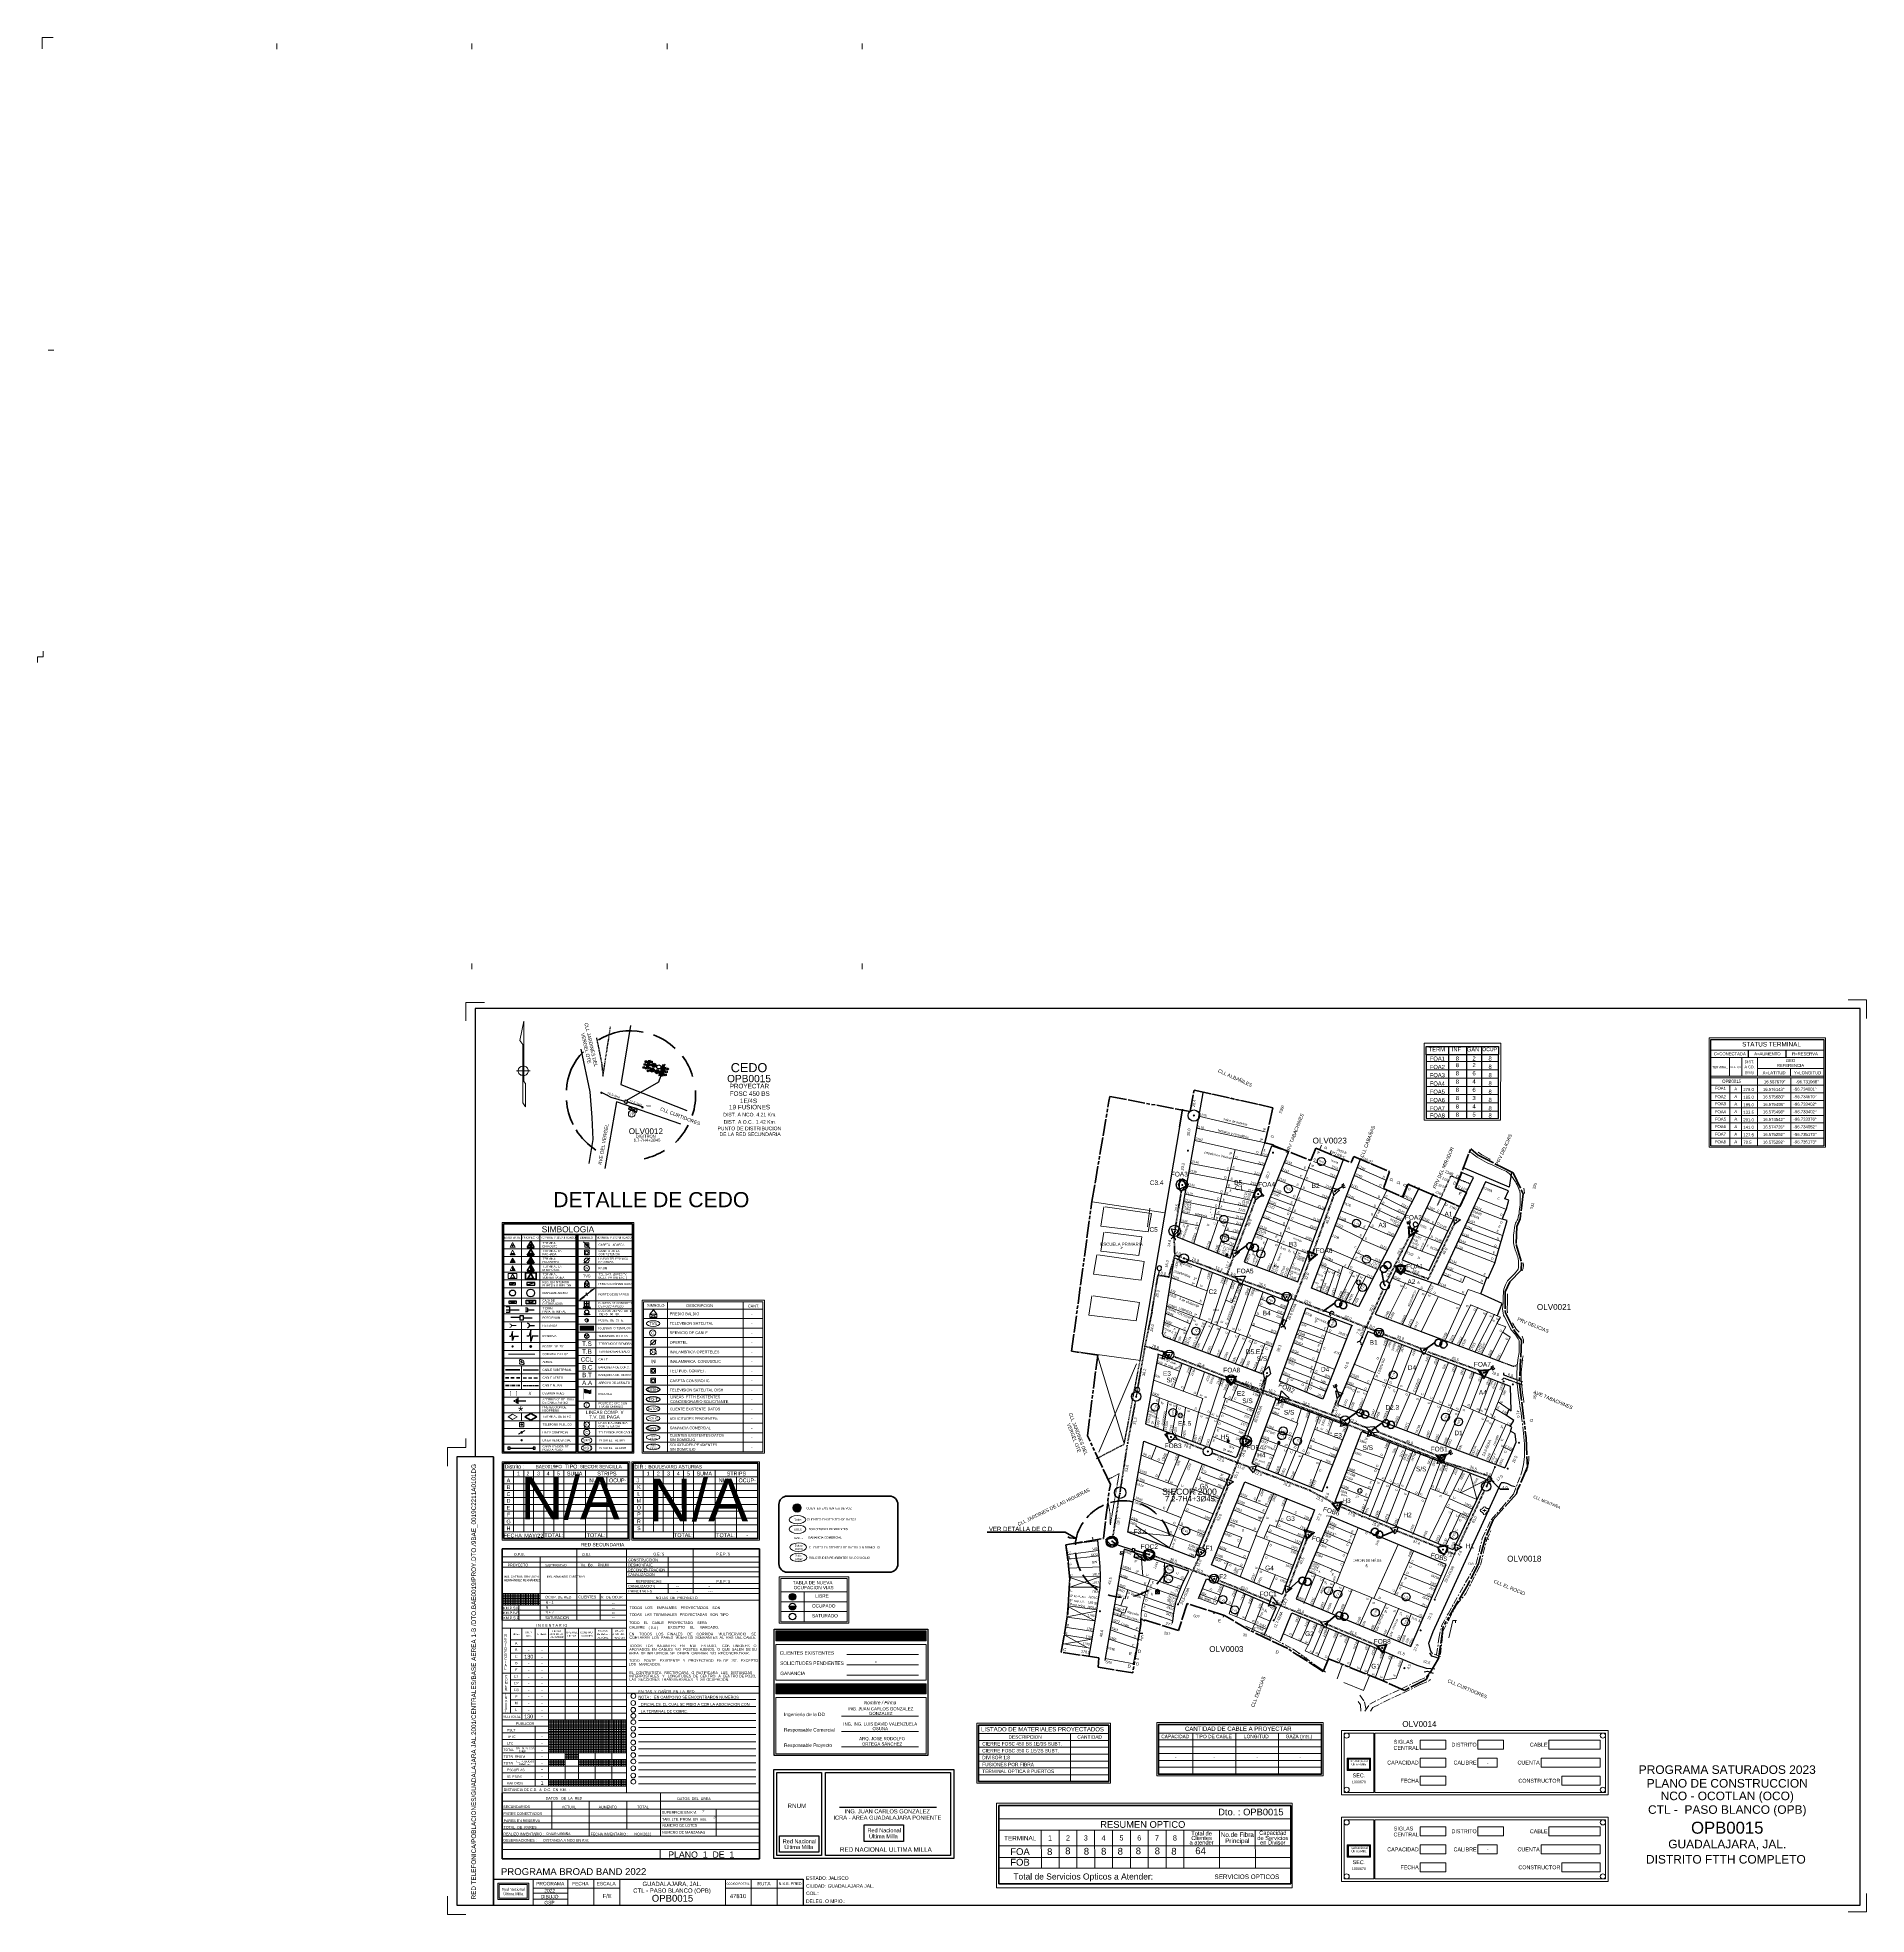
# Model space of a CAD drawing. Header units: millimetres. Extents: x -3867 to 635, y 1041 to 3666.
# Drawn here: x -1926 to -856, y 1041 to 2139 of the extents above; entities that cross this region are included whole.
import ezdxf
from ezdxf.enums import TextEntityAlignment as Align

# ---------------------------------------------------------------- set-up
doc = ezdxf.new("R2010")
doc.units = ezdxf.units.MM
for name, pattern in [('TLSIGC_002', [0.8, 0.5, -0.3]), ('TLSIGC_004', [7, 4, -1, 1, -1]), ('TLSIGC_007', [28, 10, -1, 10, -1, 2, -1, 2, -1])]:
    doc.linetypes.add(name, pattern=pattern)
for name, color, linetype, lineweight in [('ACOTACION GENERAL', 132, 'Continuous', 30), ('APUNTADOR  DE DATOS EXISTENTE', 82, 'Continuous', 20), ('APUNTADOR  DE DATOS PROYECTADA', 1, 'Continuous', 20), ('APUNTADOR EXISTENTE', 100, 'Continuous', 5), ('APUNTADOR EXISTENTE SECUNDARIO', 82, 'Continuous', 40), ('APUNTADOR PROYECTADO SECUNDARIO', 1, 'Continuous', 80), ('CABLE EXISTENTE AEREO SECUNDARIO', 82, 'TLSIGC_002', 40), ('CABLE EXISTENTE SUBTERRANEO PRINCIPAL', 82, 'Continuous', 40), ('CABLE EXISTENTE SUBTERRANEO SECUNDARIO', 82, 'Continuous', 40), ('CAJA DE DISTRIBUCION EXISTENTE', 92, 'Continuous', 30), ('CAJA DE EMPALMES EXISTENTE PRINCIPAL', 82, 'Continuous', 30), ('CAJA DE EMPALMES EXISTENTE SECUNDARIO', 82, 'Continuous', 30), ('CANALIZACION P.V.C. ALIGERADA EXISTENTE', 132, 'Continuous', 30), ('CASETA TELEFONICA LADATEL', 82, 'Continuous', 15), ('CENTRAL', 6, 'Continuous', 5), ('CLASIFICACION TIPO COMERCIAL TERCERA', 5, 'Continuous', 9), ('CLASIFICACION TIPO RESIDENCIAL C', 156, 'Continuous', 9), ('CLASIFICACION TIPO RESIDENCIAL D', 5, 'Continuous', 9), ('CLASIFICACION TIPO RESIDENCIAL E', 156, 'Continuous', 9), ('CLIENTES EXISTENTES DE DATOS', 7, 'Continuous', 13), ('CLIENTES EXISTENTES DE DATOS SIN DOMICILIO', 170, 'Continuous', 13), ('CLIENTES EXISTENTES DE VOZ', 94, 'Continuous', 13), ('CONEXION A CAJA DE DISTRIBUCION EXISTENTE', 74, 'Continuous', 30), ('CONEXION A TIERRA  DE TERMINAL EXISTENTE', 82, 'Continuous', 30), ('DATOS DE CARATULA', 160, 'Continuous', 5), ('DETALLES DE EDIFICIOS', 160, 'Continuous', 5), ('DISTRITO', 42, 'TLSIGC_007', 60), ('GANANCIA COMENCIAL', 10, 'Continuous', 13), ('GAZA PROYECTADA', 1, 'Continuous', 60), ('GAZAS EXISTENTES', 92, 'Continuous', 50), ('GRANDES BALDIOS', 132, 'Continuous', 15), ('GUIAS EXISTENTES SECUNDARIA', 82, 'Continuous', 20), ('LINEAS DE REFERENCIA Y ACOTACION', 160, 'Continuous', 9), ('LINEAS TELEFONICAS DE OTRAS OPERTELS', 160, 'TLSIGC_002', 15), ('LOTIFICACION 2003', 252, 'Continuous', 15), ('LOTIFICACION 2003 NO DEFINIDA', 252, 'TLSIGC_002', 15), ('marco', 7, 'Continuous', 60), ('MARCO DE CONSTRUCCION', 7, 'Continuous', 5), ('MARCO Y LINEAS DE DATOS', 150, 'Continuous', 20), ('MARCOS CONSTRUCCION', 7, 'Continuous', 30), ('MARCOS PRINCIPALES', 250, 'Continuous', 20), ('MEDIDAS ENTRE POSTES', 82, 'Continuous', 5), ('NOMBRE DE CALLES', 92, 'TLSIGC_017', 5), ('NUMEROS OFICIALES', 3, 'Continuous', 5), ('OBSTACULOS', 96, 'Continuous', 15), ('PERFILES  DE CANALIZACION P.V.C. ALIGERADA EXISTENTE', 132, 'Continuous', 30), ('PLANIMETRIA 2001 NO DEFINIDA', 30, 'TLSIGC_002', 30), ('PLANIMETRIA 2003', 251, 'Continuous', 30), ('PLANIMETRIA 2003 NO DEFINIDA', 12, 'TLSIGC_002', 30), ('POSTES EXISTENTES SECUNDARIOS', 82, 'Continuous', 30), ('POZOS TRADICIONALES EXISTENTES', 132, 'Continuous', 30), ('PUENTES 2008', 7, 'TLSIGC_004', 20), ('REGISTRO AUXILIAR CENTRAL', 253, 'Continuous', 9), ('REGISTROS DE DISTRIBUCION DE EDIFICIOS EXISTENTE', 82, 'Continuous', 30), ('RETENIDAS CON ANCLA EXISTENTESSECUNDARIAS', 82, 'Continuous', 30), ('RIOS', 161, 'TLSIGC_004', 20), ('SOLICITUDES', 6, 'Continuous', 9), ('SOLICITUDES PENSIENTES SIN DOMICILIO', 172, 'Continuous', 13), ('SUBDIVISION DE VIAS EXISTENTE', 132, 'Continuous', 30), ('SUBIDAS EXISTENTES SECUNDARIAS', 82, 'Continuous', 30), ('TERMINAL EXISTENTE EN POSTE', 82, 'Continuous', 30), ('TERMINAL PROYECTADA EN INTERIOR', 1, 'Continuous', 60), ('TERMINAL PROYECTADA EN POSTE', 1, 'Continuous', 60), ('VIAS DE COMUNICACION  2008', 7, 'TLSIGC_004', 20)]:
    doc.layers.add(name, color=color, linetype=linetype, lineweight=lineweight)
doc.layers.add('CABLE PROYECTADO SUBTERRANEO', color=1, linetype='Continuous')
doc.layers.add('CLIENTE INFINITUM', color=1, linetype='Continuous')
doc.styles.add('PLACA', font='arial.ttf')
doc.styles.add('RESUMEN', font='ARIALNB.TTF')
doc.styles.add('RESUMEN 1', font='ARIALNBI.TTF')
doc.styles.get("Standard").update_dxf_attribs({"font": 'arial.ttf'})
doc.linetypes.add('TLSIGC_017', pattern='A,0.5,["=",Standard,S=1.6,R=0,X=-0.2,Y=-0.8],0.5', length=1)

# ---------------------------------------------------------------- blocks, each defined once
blk = doc.blocks.new('TVS')
at = {"layer": 'MARCOS CONSTRUCCION'}
blk.add_ellipse((-1556.4, 1751.7), major_axis=(0.88, 2.17), ratio=1, dxfattribs=at)
blk.add_text('TVS', height=1.13, rotation=65, dxfattribs=at).set_placement((-1556.5, 1750.1))
blk = doc.blocks.new('GAZA')
at = {"layer": 'GAZAS EXISTENTES', "lineweight": 40, "ltscale": 8}
blk.add_lwpolyline([(-1606.9, 1765.5), (-1601.3, 1770.4)], dxfattribs=at)
for centre, radius in [((-1599.1, 1770.4), 2.06), ((-1596.1, 1769.7), 2.11)]:
    blk.add_circle(centre, radius, dxfattribs=at)

msp = doc.modelspace()

# ---------------------------------------------------------------- hatches: boundary and pattern name
at = {"linetype": 'Continuous', "lineweight": 0}
h = msp.add_hatch(dxfattribs=at)
h.set_pattern_fill('ANSI37', color=254, scale=0.1, style=0)
h.set_pattern_definition([(45, (-1977.05648, 1446.8179), (-0.2245064, 0.2245064), []), (135, (-1977.05648, 1446.8179), (-0.2245064, -0.2245064), [])])
h.paths.add_polyline_path([(-1494.4, 1206.7), (-1494.4, 1200.7), (-1406.4, 1200.7), (-1406.4, 1206.7)])
h = msp.add_hatch(dxfattribs=at)
h.set_pattern_fill('ANSI37', color=254, scale=0.1, style=0)
h.set_pattern_definition([(45, (-1977.05184, 1415.8256), (-0.2245064, 0.2245064), []), (135, (-1977.05184, 1415.8256), (-0.2245064, -0.2245064), [])])
h.paths.add_polyline_path([(-1494.3, 1175.7), (-1494.3, 1169.7), (-1406.3, 1169.7), (-1406.3, 1175.7)])
at = {"layer": 'CABLE PROYECTADO SUBTERRANEO'}
h = msp.add_hatch(color=256, dxfattribs=at)
edge = h.paths.add_edge_path()
edge.add_arc((-1637.8, 1373.1), 0.874, 0, 360)
at = {"layer": 'CANALIZACION P.V.C. ALIGERADA EXISTENTE', "ltscale": 0.1}
for points in [[(-1482.6, 1226.6, 1), (-1486.4, 1226.6, 1)], [(-1482.6, 1220.8), (-1486.4, 1220.8, 1)]]:
    msp.add_hatch(color=256, dxfattribs=at).paths.add_polyline_path(points)
at = {"layer": 'CASETA TELEFONICA LADATEL'}
h = msp.add_hatch(color=256, dxfattribs=at)
edge = h.paths.add_edge_path()
edge.add_arc((-1604.9, 1432.6), 0.85, 0, 360)
h = msp.add_hatch(color=256, dxfattribs=at)
edge = h.paths.add_edge_path()
edge.add_arc((-1643.1, 1327.4), 0.798, 0, 360)
h = msp.add_hatch(color=256, dxfattribs=at)
edge = h.paths.add_edge_path()
edge.add_arc((-1291.7, 1252), 0.57, 0, 360)
at = {"layer": 'CLIENTES EXISTENTES DE VOZ'}
h = msp.add_hatch(color=94, dxfattribs=at)
h.dxf.hatch_style = 1
edge = h.paths.add_edge_path()
edge.add_arc((-1481.9, 1278.6), 2.46, 0, 360)
at = {"layer": 'MARCO DE CONSTRUCCION'}
h = msp.add_hatch(color=0, dxfattribs=at)
edge = h.paths.add_edge_path()
edge.add_arc((-1648.4, 1432.2), 0.69, 0, 360)
for points in [[(-1646.9, 1426.8), (-1647.4, 1427.6), (-1649.4, 1427.6), (-1649.9, 1426.8)], [(-1649.9, 1422.2), (-1648.4, 1424.8), (-1646.9, 1422.2)], [(-1648.4, 1420.2), (-1648.4, 1417.6), (-1646.9, 1417.6)], [(-1609.2, 1382.4), (-1600.8, 1382.4), (-1600.8, 1385.2), (-1609.2, 1385.2), (-1609.2, 1382.4), (-1609.2, 1382.4), (-1600.8, 1382.4), (-1600.8, 1385.2), (-1609.2, 1385.2), (-1609.2, 1382.4)], [(-1607.8, 1383.8), (-1607.1, 1383.8), (-1607.1, 1384.7), (-1607.1, 1384.7), (-1607.1, 1383.8), (-1602.2, 1383.8), (-1602.2, 1383.8), (-1607.1, 1383.8), (-1607.1, 1383), (-1607.1, 1383), (-1607.1, 1383.8), (-1607.8, 1383.8), (-1607.8, 1383.8)], [(-1607.5, 1384.4), (-1607.5, 1384.4), (-1607.2, 1384), (-1607.2, 1383.9)], [(-1606.7, 1384.4), (-1606.7, 1384.4), (-1606.9, 1384), (-1607, 1384)], [(-1605, 1389.4), (-1604.8, 1389.4), (-1604.7, 1389.4), (-1604.6, 1389.3), (-1604.5, 1389.3), (-1604.3, 1389.2), (-1604.2, 1389.1), (-1604.1, 1389), (-1604.1, 1388.9), (-1604, 1388.8), (-1604, 1388.7), (-1603.9, 1388.6), (-1603.9, 1388.4), (-1603.9, 1388.3), (-1603.9, 1388.2), (-1604, 1388.1), (-1604, 1387.9), (-1604.1, 1387.8), (-1604.2, 1387.7), (-1604.3, 1387.6), (-1604.4, 1387.5), (-1604.5, 1387.5), (-1604.6, 1387.4), (-1604.7, 1387.3), (-1604.9, 1387.3), (-1605, 1387.3)], [(-1607.2, 1383.7), (-1607.2, 1383.6), (-1607.5, 1383.2), (-1607.5, 1383.3)], [(-1607, 1383.6), (-1606.9, 1383.7), (-1606.6, 1383.3), (-1606.7, 1383.2)]]:
    msp.add_hatch(color=256, dxfattribs=at).paths.add_polyline_path(points)
h = msp.add_hatch(color=256, dxfattribs=at)
edge = h.paths.add_edge_path()
edge.add_arc((-1648.4, 1373.1), 0.69, 0, 360)
at = {"layer": 'MARCO DE CONSTRUCCION', "linetype": 'Continuous', "lineweight": 20}
msp.add_hatch(color=7, dxfattribs=at).paths.add_polyline_path([(-1606.8, 1342.1), (-1606.6, 1342.1), (-1606.6, 1346), (-1606.4, 1345.9), (-1606.3, 1345.8), (-1606.2, 1345.8), (-1606.2, 1345.7), (-1606, 1345.7), (-1605.9, 1345.7), (-1605.9, 1345.6), (-1605.7, 1345.6), (-1605.6, 1345.6), (-1605.5, 1345.6), (-1605.3, 1345.7), (-1605.2, 1345.7), (-1605.1, 1345.7), (-1605, 1345.7), (-1605, 1345.7), (-1605, 1345.7), (-1604.9, 1345.7), (-1604.9, 1345.7), (-1604.9, 1345.7), (-1604.9, 1345.7), (-1604.7, 1345.7), (-1604.6, 1345.7), (-1604.6, 1345.7), (-1604.5, 1345.7), (-1604.4, 1345.7), (-1604.3, 1345.6), (-1604.2, 1345.6), (-1604.1, 1345.5), (-1604, 1345.5), (-1603.8, 1345.4), (-1603.5, 1345.3), (-1603.4, 1345.3), (-1603.3, 1345.3), (-1603.2, 1345.3), (-1603.1, 1345.3), (-1603, 1345.3), (-1602.8, 1345.4), (-1602.7, 1345.4), (-1602.6, 1345.5), (-1602.5, 1345.5), (-1602.5, 1345.5), (-1602.4, 1345.5), (-1602.4, 1348), (-1602.4, 1348), (-1602.5, 1348), (-1602.7, 1347.8), (-1602.9, 1347.7), (-1603, 1347.6), (-1603.2, 1347.6), (-1603.4, 1347.5), (-1603.4, 1347.5), (-1603.5, 1347.5), (-1603.6, 1347.5), (-1603.7, 1347.5), (-1603.9, 1347.6), (-1604, 1347.6), (-1604.2, 1347.7), (-1604.3, 1347.7), (-1604.6, 1347.8), (-1604.8, 1347.9), (-1605, 1348), (-1605.4, 1348.1), (-1605.8, 1348.2), (-1606, 1348.2), (-1606.2, 1348.2), (-1606.5, 1348.2), (-1606.6, 1348.2), (-1606.6, 1348.6), (-1606.8, 1348.6), (-1606.8, 1348.6), (-1606.8, 1348.6)])
at = {"layer": 'MARCO DE CONSTRUCCION'}
h = msp.add_hatch(color=7, dxfattribs=at)
edge = h.paths.add_edge_path()
edge.add_arc((-1643.1, 1322.8), 0.782, 0, 360)
h = msp.add_hatch(color=7, dxfattribs=at)
edge = h.paths.add_edge_path()
edge.add_arc((-1643.1, 1318.2), 0.698, 0, 360)
at = {"layer": 'MARCO Y LINEAS DE DATOS', "linetype": 'Continuous', "lineweight": 9}
h = msp.add_hatch(color=256, dxfattribs=at)
h.dxf.hatch_style = 1
h.paths.add_polyline_path([(-1159.8, 1132.2), (-1159.8, 1124.9), (-1146.2, 1124.9), (-1146.2, 1132.2)])
h.paths.add_polyline_path([(-1146.8, 1125.6), (-1159.2, 1125.6), (-1159.2, 1131.5), (-1146.8, 1131.5)], flags=16)
h.paths.add_polyline_path([(-1158.1, 1607.4), (-1147.9, 1607.4), (-1147.9, 1605.5), (-1158.1, 1605.5)], flags=9)
h.paths.add_polyline_path([(-1157.9, 1605.8), (-1148.1, 1605.8), (-1148.1, 1603.6), (-1157.9, 1603.6)], flags=9)
h = msp.add_hatch(color=256, dxfattribs=at)
h.dxf.hatch_style = 1
h.paths.add_polyline_path([(-1159.8, 1081.4), (-1159.8, 1074.2), (-1146.2, 1074.2), (-1146.2, 1081.4)])
h.paths.add_polyline_path([(-1146.8, 1074.8), (-1159.2, 1074.8), (-1159.2, 1080.8), (-1146.8, 1080.8)], flags=16)
h.paths.add_polyline_path([(-1158.1, 1556.7), (-1147.9, 1556.7), (-1147.9, 1554.8), (-1158.1, 1554.8)], flags=9)
h.paths.add_polyline_path([(-1157.9, 1555), (-1148.1, 1555), (-1148.1, 1552.8), (-1157.9, 1552.8)], flags=9)
h = msp.add_hatch(color=256, dxfattribs=at)
h.dxf.hatch_style = 1
h.paths.add_polyline_path([(-1657.1, 1059), (-1657.1, 1049.3), (-1638.9, 1049.3), (-1638.9, 1059)])
h.paths.add_polyline_path([(-1639.8, 1050.2), (-1656.3, 1050.2), (-1656.3, 1058.1), (-1639.8, 1058.1)], flags=16)
h.paths.add_polyline_path([(-1655, 1056.6), (-1641, 1056.6), (-1641, 1054.1), (-1655, 1054.1)], flags=24)
h.paths.add_polyline_path([(-1654.1, 1054.4), (-1641.9, 1054.4), (-1641.9, 1051.5), (-1654.1, 1051.5)], flags=24)
at = {"layer": 'POSTES EXISTENTES SECUNDARIOS'}
h = msp.add_hatch(color=256, dxfattribs=at)
edge = h.paths.add_edge_path()
edge.add_arc((-1596.4, 1521.6), 0.707, 0, 360)
h = msp.add_hatch(color=256, dxfattribs=at)
edge = h.paths.add_edge_path()
edge.add_arc((-1572.4, 1513.1), 0.707, 0, 360)
h = msp.add_hatch(color=256, dxfattribs=at)
edge = h.paths.add_edge_path()
edge.add_arc((-1249.6, 1508.3), 0.638, 0, 360)
h = msp.add_hatch(color=256, dxfattribs=at)
edge = h.paths.add_edge_path()
edge.add_arc((-1253.1, 1487.7), 0.638, 0, 360)
h = msp.add_hatch(color=256, dxfattribs=at)
edge = h.paths.add_edge_path()
edge.add_arc((-1203.3, 1486.5), 0.638, 0, 360)
h = msp.add_hatch(color=256, dxfattribs=at)
edge = h.paths.add_edge_path()
edge.add_arc((-1256.4, 1467.6), 0.638, 0, 360)
h = msp.add_hatch(color=256, dxfattribs=at)
edge = h.paths.add_edge_path()
edge.add_arc((-1212, 1462.3), 0.638, 0, 360)
h = msp.add_hatch(color=256, dxfattribs=at)
edge = h.paths.add_edge_path()
edge.add_arc((-1167, 1463.9), 0.638, 0, 360)
h = msp.add_hatch(color=256, dxfattribs=at)
edge = h.paths.add_edge_path()
edge.add_arc((-1260.7, 1440.5), 0.638, 0, 360)
h = msp.add_hatch(color=256, dxfattribs=at)
edge = h.paths.add_edge_path()
edge.add_arc((-1122.1, 1440.3), 0.638, 0, 360)
h = msp.add_hatch(color=256, dxfattribs=at)
edge = h.paths.add_edge_path()
edge.add_arc((-1096.1, 1447), 0.638, 0, 360)
h = msp.add_hatch(color=256, dxfattribs=at)
edge = h.paths.add_edge_path()
edge.add_arc((-1225.4, 1427.7), 0.638, 0, 360)
h = msp.add_hatch(color=256, dxfattribs=at)
edge = h.paths.add_edge_path()
edge.add_arc((-1255.5, 1424.7), 0.638, 0, 360)
h = msp.add_hatch(color=256, dxfattribs=at)
edge = h.paths.add_edge_path()
edge.add_arc((-1240.4, 1419.2), 0.638, 0, 360)
h = msp.add_hatch(color=256, dxfattribs=at)
edge = h.paths.add_edge_path()
edge.add_arc((-1180.7, 1426.4), 0.638, 0, 360)
h = msp.add_hatch(color=256, dxfattribs=at)
edge = h.paths.add_edge_path()
edge.add_arc((-1128.6, 1418.6), 0.638, 0, 360)
h = msp.add_hatch(color=256, dxfattribs=at)
edge = h.paths.add_edge_path()
edge.add_arc((-1270.5, 1414.7), 0.638, 0, 360)
h = msp.add_hatch(color=256, dxfattribs=at)
edge = h.paths.add_edge_path()
edge.add_arc((-1264.3, 1413.8), 0.638, 0, 360)
h = msp.add_hatch(color=256, dxfattribs=at)
edge = h.paths.add_edge_path()
edge.add_arc((-1222.5, 1412.2), 0.638, 0, 360)
h = msp.add_hatch(color=256, dxfattribs=at)
edge = h.paths.add_edge_path()
edge.add_arc((-1137.8, 1408.9), 0.638, 0, 360)
h = msp.add_hatch(color=256, dxfattribs=at)
edge = h.paths.add_edge_path()
edge.add_arc((-1112.6, 1412.7), 0.638, 0, 360)
h = msp.add_hatch(color=256, dxfattribs=at)
edge = h.paths.add_edge_path()
edge.add_arc((-1195.3, 1402.1), 0.638, 0, 360)
h = msp.add_hatch(color=256, dxfattribs=at)
edge = h.paths.add_edge_path()
edge.add_arc((-1274.1, 1394.1), 0.638, 0, 360)
h = msp.add_hatch(color=256, dxfattribs=at)
edge = h.paths.add_edge_path()
edge.add_arc((-1197, 1388.6), 0.638, 0, 360)
h = msp.add_hatch(color=256, dxfattribs=at)
edge = h.paths.add_edge_path()
edge.add_arc((-1195.6, 1388.2), 0.638, 0, 360)
h = msp.add_hatch(color=256, dxfattribs=at)
edge = h.paths.add_edge_path()
edge.add_arc((-1173.5, 1393.9), 0.638, 0, 360)
h = msp.add_hatch(color=256, dxfattribs=at)
edge = h.paths.add_edge_path()
edge.add_arc((-1278.3, 1373.2), 0.638, 0, 360)
h = msp.add_hatch(color=256, dxfattribs=at)
edge = h.paths.add_edge_path()
edge.add_arc((-1151.1, 1378.5), 0.638, 0, 360)
h = msp.add_hatch(color=256, dxfattribs=at)
edge = h.paths.add_edge_path()
edge.add_arc((-1141.3, 1381.2), 0.638, 0, 360)
h = msp.add_hatch(color=256, dxfattribs=at)
edge = h.paths.add_edge_path()
edge.add_arc((-1266.2, 1367.7), 0.638, 0, 360)
h = msp.add_hatch(color=256, dxfattribs=at)
edge = h.paths.add_edge_path()
edge.add_arc((-1264.1, 1368.2), 0.638, 0, 360)
h = msp.add_hatch(color=256, dxfattribs=at)
edge = h.paths.add_edge_path()
edge.add_arc((-1115, 1370.9), 0.638, 0, 360)
h = msp.add_hatch(color=256, dxfattribs=at)
edge = h.paths.add_edge_path()
edge.add_arc((-1227.7, 1353.7), 0.638, 0, 360)
h = msp.add_hatch(color=256, dxfattribs=at)
edge = h.paths.add_edge_path()
edge.add_arc((-1206.8, 1357.5), 0.638, 0, 360)
h = msp.add_hatch(color=256, dxfattribs=at)
edge = h.paths.add_edge_path()
edge.add_arc((-1079.9, 1357.7), 0.638, 0, 360)
h = msp.add_hatch(color=256, dxfattribs=at)
edge = h.paths.add_edge_path()
edge.add_arc((-1068.3, 1352.6), 0.638, 0, 360)
h = msp.add_hatch(color=256, dxfattribs=at)
edge = h.paths.add_edge_path()
edge.add_arc((-1062.9, 1350.9), 0.638, 0, 360)
h = msp.add_hatch(color=256, dxfattribs=at)
edge = h.paths.add_edge_path()
edge.add_arc((-1283.4, 1343.6), 0.638, 0, 360)
h = msp.add_hatch(color=256, dxfattribs=at)
edge = h.paths.add_edge_path()
edge.add_arc((-1198.3, 1341.7), 0.638, 0, 360)
h = msp.add_hatch(color=256, dxfattribs=at)
edge = h.paths.add_edge_path()
edge.add_arc((-1197.7, 1343.4), 0.638, 0, 360)
h = msp.add_hatch(color=256, dxfattribs=at)
edge = h.paths.add_edge_path()
edge.add_arc((-1164.8, 1345), 0.638, 0, 360)
h = msp.add_hatch(color=256, dxfattribs=at)
edge = h.paths.add_edge_path()
edge.add_arc((-1160.9, 1330), 0.638, 0, 360)
h = msp.add_hatch(color=256, dxfattribs=at)
edge = h.paths.add_edge_path()
edge.add_arc((-1263, 1320.1), 0.638, 0, 360)
h = msp.add_hatch(color=256, dxfattribs=at)
edge = h.paths.add_edge_path()
edge.add_arc((-1161.5, 1327.9), 0.638, 0, 360)
h = msp.add_hatch(color=256, dxfattribs=at)
edge = h.paths.add_edge_path()
edge.add_arc((-1145.9, 1322), 0.638, 0, 360)
h = msp.add_hatch(color=256, dxfattribs=at)
edge = h.paths.add_edge_path()
edge.add_arc((-1145, 1324.1), 0.638, 0, 360)
h = msp.add_hatch(color=256, dxfattribs=at)
edge = h.paths.add_edge_path()
edge.add_arc((-1288.3, 1316.6), 0.638, 0, 360)
h = msp.add_hatch(color=256, dxfattribs=at)
edge = h.paths.add_edge_path()
edge.add_arc((-1241.4, 1311.6), 0.638, 0, 360)
h = msp.add_hatch(color=256, dxfattribs=at)
edge = h.paths.add_edge_path()
edge.add_arc((-1219.2, 1317.6), 0.638, 0, 360)
h = msp.add_hatch(color=256, dxfattribs=at)
edge = h.paths.add_edge_path()
edge.add_arc((-1104.5, 1307.8), 0.638, 0, 360)
h = msp.add_hatch(color=256, dxfattribs=at)
edge = h.paths.add_edge_path()
edge.add_arc((-1059.3, 1316.7), 0.638, 0, 360)
h = msp.add_hatch(color=256, dxfattribs=at)
edge = h.paths.add_edge_path()
edge.add_arc((-1215.1, 1301.6), 0.638, 0, 360)
h = msp.add_hatch(color=256, dxfattribs=at)
edge = h.paths.add_edge_path()
edge.add_arc((-1206.8, 1298.3), 0.638, 0, 360)
h = msp.add_hatch(color=256, dxfattribs=at)
edge = h.paths.add_edge_path()
edge.add_arc((-1105.2, 1306), 0.638, 0, 360)
h = msp.add_hatch(color=256, dxfattribs=at)
edge = h.paths.add_edge_path()
edge.add_arc((-1079.7, 1298.2), 0.638, 0, 360)
h = msp.add_hatch(color=256, dxfattribs=at)
edge = h.paths.add_edge_path()
edge.add_arc((-1073.4, 1302.5), 0.638, 0, 360)
h = msp.add_hatch(color=256, dxfattribs=at)
edge = h.paths.add_edge_path()
edge.add_arc((-1065.9, 1301.6), 0.638, 0, 360)
h = msp.add_hatch(color=256, dxfattribs=at)
edge = h.paths.add_edge_path()
edge.add_arc((-1292.9, 1287), 0.638, 0, 360)
h = msp.add_hatch(color=256, dxfattribs=at)
edge = h.paths.add_edge_path()
edge.add_arc((-1228.8, 1293.4), 0.638, 0, 360)
h = msp.add_hatch(color=256, dxfattribs=at)
edge = h.paths.add_edge_path()
edge.add_arc((-1181.8, 1288.9), 0.638, 0, 360)
h = msp.add_hatch(color=256, dxfattribs=at)
edge = h.paths.add_edge_path()
edge.add_arc((-1171.6, 1290.6), 0.638, 0, 360)
h = msp.add_hatch(color=256, dxfattribs=at)
edge = h.paths.add_edge_path()
edge.add_arc((-1078.3, 1291.2), 0.638, 0, 360)
h = msp.add_hatch(color=256, dxfattribs=at)
edge = h.paths.add_edge_path()
edge.add_arc((-1165.7, 1280), 0.638, 0, 360)
h = msp.add_hatch(color=256, dxfattribs=at)
edge = h.paths.add_edge_path()
edge.add_arc((-1182.6, 1263), 0.638, 0, 360)
h = msp.add_hatch(color=256, dxfattribs=at)
edge = h.paths.add_edge_path()
edge.add_arc((-1151.2, 1273.6), 0.638, 0, 360)
h = msp.add_hatch(color=256, dxfattribs=at)
edge = h.paths.add_edge_path()
edge.add_arc((-1132, 1265.7), 0.638, 0, 360)
h = msp.add_hatch(color=256, dxfattribs=at)
edge = h.paths.add_edge_path()
edge.add_arc((-1297.4, 1259), 0.638, 0, 360)
h = msp.add_hatch(color=256, dxfattribs=at)
edge = h.paths.add_edge_path()
edge.add_arc((-1245.4, 1252.7), 0.638, 0, 360)
h = msp.add_hatch(color=256, dxfattribs=at)
edge = h.paths.add_edge_path()
edge.add_arc((-1103.8, 1254.2), 0.638, 0, 360)
h = msp.add_hatch(color=256, dxfattribs=at)
edge = h.paths.add_edge_path()
edge.add_arc((-1095.3, 1255.2), 0.638, 0, 360)
h = msp.add_hatch(color=256, dxfattribs=at)
edge = h.paths.add_edge_path()
edge.add_arc((-1275.8, 1251.3), 0.638, 0, 360)
h = msp.add_hatch(color=256, dxfattribs=at)
edge = h.paths.add_edge_path()
edge.add_arc((-1237.7, 1237.1), 0.638, 0, 360)
h = msp.add_hatch(color=256, dxfattribs=at)
edge = h.paths.add_edge_path()
edge.add_arc((-1194.5, 1231), 0.638, 0, 360)
h = msp.add_hatch(color=256, dxfattribs=at)
edge = h.paths.add_edge_path()
edge.add_arc((-1258.9, 1222.1), 0.638, 0, 360)
h = msp.add_hatch(color=256, dxfattribs=at)
edge = h.paths.add_edge_path()
edge.add_arc((-1203.2, 1223.1), 0.638, 0, 360)
h = msp.add_hatch(color=256, dxfattribs=at)
edge = h.paths.add_edge_path()
edge.add_arc((-1108.6, 1224.9), 0.638, 0, 360)
h = msp.add_hatch(color=256, dxfattribs=at)
edge = h.paths.add_edge_path()
edge.add_arc((-1304.6, 1218.1), 0.638, 0, 360)
h = msp.add_hatch(color=256, dxfattribs=at)
edge = h.paths.add_edge_path()
edge.add_arc((-1202.9, 1212.7), 0.638, 0, 360)
h = msp.add_hatch(color=256, dxfattribs=at)
edge = h.paths.add_edge_path()
edge.add_arc((-1172.7, 1210.6), 0.638, 0, 360)
h = msp.add_hatch(color=256, dxfattribs=at)
edge = h.paths.add_edge_path()
edge.add_arc((-1116.9, 1206.9), 0.638, 0, 360)
h = msp.add_hatch(color=256, dxfattribs=at)
edge = h.paths.add_edge_path()
edge.add_arc((-1139.4, 1196.6), 0.638, 0, 360)
h = msp.add_hatch(color=256, dxfattribs=at)
edge = h.paths.add_edge_path()
edge.add_arc((-1126.4, 1184.8), 0.638, 0, 360)
at = {"layer": 'SUBDIVISION DE VIAS EXISTENTE'}
h = msp.add_hatch(color=256, dxfattribs=at)
edge = h.paths.add_edge_path()
edge.add_arc((-1570.9, 1538.1), 0.538, 0, 360)
h = msp.add_hatch(color=256, dxfattribs=at)
edge = h.paths.add_edge_path()
edge.add_arc((-1567.8, 1537.9), 0.538, 0, 360)
h = msp.add_hatch(color=256, dxfattribs=at)
edge = h.paths.add_edge_path()
edge.add_arc((-1565.7, 1537.7), 1.14, 0, 360)
h = msp.add_hatch(color=256, dxfattribs=at)
edge = h.paths.add_edge_path()
edge.add_arc((-1571.5, 1536.4), 0.538, 0, 360)
h = msp.add_hatch(color=256, dxfattribs=at)
edge = h.paths.add_edge_path()
edge.add_arc((-1569, 1534.5), 0.538, 0, 360)
h = msp.add_hatch(color=256, dxfattribs=at)
edge = h.paths.add_edge_path()
edge.add_arc((-1568.5, 1536.2), 0.538, 0, 360)
h = msp.add_hatch(color=256, dxfattribs=at)
edge = h.paths.add_edge_path()
edge.add_arc((-1566.7, 1534.9), 1.14, 0, 360)
h = msp.add_hatch(color=256, dxfattribs=at)
edge = h.paths.add_edge_path()
edge.add_arc((-1563.8, 1533.9), 1.14, 0, 360)
h = msp.add_hatch(color=256, dxfattribs=at)
edge = h.paths.add_edge_path()
edge.add_arc((-1559, 1532.1), 0.538, 0, 360)
at = {"layer": 'TERMINAL PROYECTADA EN INTERIOR', "linetype": 'Continuous', "lineweight": 50}
h = msp.add_hatch(color=1, dxfattribs=at)
edge = h.paths.add_edge_path()
edge.add_arc((-1637.8, 1432.2), 0.92, 0, 360)
at = {"layer": 'TERMINAL PROYECTADA EN INTERIOR'}
for points in [[(-1635.8, 1426.5), (-1636.4, 1427.6), (-1639.1, 1427.6), (-1639.8, 1426.5)], [(-1637.8, 1425.4), (-1639.8, 1421.9), (-1635.8, 1421.9)], [(-1637.8, 1417.3), (-1635.8, 1417.3), (-1637.8, 1420.8)]]:
    msp.add_hatch(color=256, dxfattribs=at).paths.add_polyline_path(points)

# ---------------------------------------------------------------- linework, layer by layer
at = {"linetype": 'Continuous', "lineweight": 30}
for p, q in [((-924.9, 1542.2), (-924.9, 1546.6)), ((-902.9, 1542.2), (-902.9, 1546.6))]:
    msp.add_line(p, q, dxfattribs=at)
at = {"color": 7, "linetype": 'Continuous', "lineweight": 5}
for p, q in [((-1452.8, 1192.7), (-1410.8, 1192.7)), ((-1452.8, 1186.7), (-1410.8, 1186.7)), ((-1452.7, 1180.7), (-1410.8, 1180.7)), ((-1455.8, 1156.7), (-1410.8, 1156.7)), ((-1455.8, 1147.7), (-1410.8, 1147.7)), ((-1455.8, 1138.7), (-1410.8, 1138.7))]:
    msp.add_line(p, q, dxfattribs=at)
at = {"linetype": 'Continuous', "lineweight": 30}
for points in [[(-947, 1490.6), (-947, 1552.8), (-880.8, 1552.8), (-880.8, 1490.6)], [(-1113.6, 1543.7), (-1113.6, 1548.7), (-1071.3, 1548.7), (-1071.3, 1543.7)], [(-1071.3, 1506.5), (-1071.3, 1543.7), (-1113.6, 1543.7), (-1113.6, 1506.5)], [(-1100.6, 1548.7), (-1100.6, 1506.5)], [(-1089.9, 1506.5), (-1089.9, 1548.7)], [(-1081.3, 1548.7), (-1081.3, 1506.5)]]:
    msp.add_lwpolyline(points, dxfattribs=at)
at = {"color": 7, "linetype": 'Continuous', "lineweight": 30}
msp.add_lwpolyline([(-1495.3, 1207.7), (-1405.3, 1207.7), (-1405.3, 1133.7), (-1495.3, 1133.7)], close=True, dxfattribs=at)
at = {"color": 7, "linetype": 'Continuous', "lineweight": 5}
for points in [[(-1494.3, 1206.7), (-1406.3, 1206.7), (-1406.3, 1200.7), (-1494.3, 1200.7)], [(-1494.3, 1198.7), (-1406.3, 1198.7), (-1406.3, 1177.7), (-1494.3, 1177.7)], [(-1494.3, 1175.7), (-1406.3, 1175.7), (-1406.3, 1169.7), (-1494.3, 1169.7)], [(-1494.3, 1167.7), (-1406.3, 1167.7), (-1406.3, 1134.7), (-1494.3, 1134.7)]]:
    msp.add_lwpolyline(points, close=True, dxfattribs=at)
at = {"color": 7, "linetype": 'Continuous', "lineweight": 20}
for points in [[(-1163.2, 1110.6), (-1007.2, 1110.6), (-1007.2, 1148.3), (-1163.2, 1148.3)], [(-1163.2, 1059.9), (-1007.2, 1059.9), (-1007.2, 1097.5), (-1163.2, 1097.5)]]:
    msp.add_lwpolyline(points, close=True, dxfattribs=at)
at = {"color": 5, "linetype": 'Continuous', "lineweight": 15}
for points in [[(-1144.3, 1112.1), (-1161.7, 1112.1), (-1161.7, 1146.8), (-1144.3, 1146.8)], [(-1143.6, 1112.1), (-1008.7, 1112.1), (-1008.7, 1146.8), (-1143.6, 1146.8)], [(-1117.2, 1142.6), (-1102.2, 1142.6), (-1102.2, 1137.4), (-1117.2, 1137.4)], [(-1083.3, 1142.6), (-1068.3, 1142.6), (-1068.3, 1137.4), (-1083.3, 1137.4)], [(-1041.9, 1142.6), (-1011.7, 1142.6), (-1011.7, 1137.4), (-1041.9, 1137.4)], [(-1117.2, 1132.1), (-1102.2, 1132.1), (-1102.2, 1126.8), (-1117.2, 1126.8)], [(-1083.3, 1132.1), (-1072, 1132.1), (-1072, 1126.8), (-1083.3, 1126.8)], [(-1046.4, 1132.1), (-1011.7, 1132.1), (-1011.7, 1126.8), (-1046.4, 1126.8)], [(-1117.2, 1121.5), (-1102.2, 1121.5), (-1102.2, 1116.3), (-1117.2, 1116.3)], [(-1034.3, 1121.5), (-1011.7, 1121.5), (-1011.7, 1116.3), (-1034.3, 1116.3)], [(-1144.3, 1061.4), (-1161.7, 1061.4), (-1161.7, 1096), (-1144.3, 1096)], [(-1143.6, 1061.4), (-1008.7, 1061.4), (-1008.7, 1096), (-1143.6, 1096)], [(-1117.2, 1091.9), (-1102.2, 1091.9), (-1102.2, 1086.6), (-1117.2, 1086.6)], [(-1083.3, 1091.9), (-1068.3, 1091.9), (-1068.3, 1086.6), (-1083.3, 1086.6)], [(-1041.9, 1091.9), (-1011.7, 1091.9), (-1011.7, 1086.6), (-1041.9, 1086.6)], [(-1117.2, 1081.3), (-1102.2, 1081.3), (-1102.2, 1076.1), (-1117.2, 1076.1)], [(-1083.3, 1081.3), (-1072, 1081.3), (-1072, 1076.1), (-1083.3, 1076.1)], [(-1046.4, 1081.3), (-1011.7, 1081.3), (-1011.7, 1076.1), (-1046.4, 1076.1)], [(-1117.2, 1070.8), (-1102.2, 1070.8), (-1102.2, 1065.5), (-1117.2, 1065.5)], [(-1034.3, 1070.8), (-1011.7, 1070.8), (-1011.7, 1065.5), (-1034.3, 1065.5)]]:
    msp.add_lwpolyline(points, close=True, dxfattribs=at)
for centre in [(-1160.2, 1145.3), (-1160.2, 1113.6), (-1160.2, 1094.5), (-1160.2, 1062.9)]:
    msp.add_circle(centre, 1.51, dxfattribs=at)
at = {"color": 5, "linetype": 'Continuous', "lineweight": 0}
for centre in [(-1010.2, 1145.3), (-1010.2, 1113.6), (-1010.2, 1094.5), (-1010.2, 1062.9)]:
    msp.add_circle(centre, 1.51, dxfattribs=at)
at = {"layer": 'ACOTACION GENERAL'}
msp.add_lwpolyline([(-1559.2, 1538.3), (-1562.9, 1527.8), (-1581.8, 1517)], dxfattribs=at)
at = {"layer": 'APUNTADOR EXISTENTE SECUNDARIO'}
msp.add_lwpolyline([(-1065.3, 1289.5), (-1070.3, 1289.5), (-1075.9, 1295.2), (-1074.2, 1293.9), (-1074.2, 1293.4)], dxfattribs=at)
at = {"layer": 'CABLE EXISTENTE AEREO SECUNDARIO'}
for p, q in [((-1260.6, 1441.6), (-1257, 1463.8)), ((-1167.6, 1461.7), (-1180.1, 1427.5)), ((-1213.5, 1459), (-1224.9, 1429)), ((-1097.1, 1444.8), (-1112.1, 1413.3)), ((-1136.6, 1411.4), (-1123.1, 1438.2)), ((-1260.9, 1426.5), (-1256.9, 1425.3)), ((-1255.9, 1424.8), (-1240.8, 1419.4)), ((-1223.1, 1412.5), (-1239.8, 1418.9)), ((-1226.3, 1425.9), (-1230.2, 1415.2)), ((-1181.5, 1424.3), (-1190.6, 1400.5)), ((-1130.9, 1419.8), (-1132.2, 1420.4)), ((-1113.4, 1413), (-1126.3, 1417.9)), ((-1270.8, 1414), (-1274, 1394.8)), ((-1264.9, 1413.9), (-1270, 1414.7)), ((-1221.9, 1412), (-1197.5, 1403.3)), ((-1138.8, 1406.4), (-1148.7, 1384.3)), ((-1192.8, 1401.3), (-1190.6, 1400.4)), ((-1190.5, 1400.4), (-1174.1, 1394.2)), ((-1274.1, 1393.3), (-1278.1, 1374)), ((-1143.8, 1382.4), (-1169.7, 1392.6)), ((-1117.1, 1372.1), (-1139, 1380.4)), ((-1282.9, 1346.5), (-1278.3, 1372.4)), ((-1277.6, 1373.1), (-1266.5, 1369.7)), ((-1261.4, 1367.2), (-1230, 1355.1)), ((-1082.1, 1358.9), (-1112.6, 1369.9)), ((-1209.3, 1345.9), (-1226.4, 1353.3)), ((-1225.4, 1353.1), (-1198.5, 1343.6)), ((-1210.4, 1347.7), (-1208.2, 1354.2)), ((-1209.4, 1345.8), (-1206.9, 1356.1)), ((-1288.2, 1317.6), (-1283.7, 1341.4)), ((-1199.4, 1342.1), (-1209.4, 1345.8)), ((-1197, 1343.2), (-1163.2, 1331)), ((-1196.1, 1341), (-1162, 1328.4)), ((-1169.1, 1333.2), (-1165.5, 1342.9)), ((-1259.5, 1318.9), (-1244, 1312.8)), ((-1161.1, 1327.9), (-1147, 1322.5)), ((-1158.5, 1329.3), (-1148.6, 1325.6)), ((-1143.8, 1321.4), (-1106.3, 1306.9)), ((-1106.7, 1309.1), (-1141.4, 1322.9)), ((-1292.8, 1288), (-1288.6, 1315.5)), ((-1239, 1310.7), (-1217.4, 1302.6)), ((-1220.3, 1315.2), (-1228.2, 1294.7)), ((-1213.6, 1301.1), (-1207.3, 1298.5)), ((-1206.3, 1298.2), (-1182.6, 1289.2)), ((-1102.9, 1305.4), (-1080.5, 1298.4)), ((-1079.1, 1298), (-1075.9, 1296.7)), ((-1075.9, 1296.7), (-1077, 1294.2)), ((-1297.1, 1261.2), (-1293.2, 1286.4)), ((-1229.8, 1291), (-1244.3, 1255.2)), ((-1079.6, 1288.6), (-1094.4, 1257)), ((-1151.8, 1274.1), (-1164.6, 1279.7)), ((-1134.3, 1266.9), (-1150.5, 1273.6)), ((-1106.3, 1255.4), (-1131.2, 1265.3)), ((-1194.1, 1232.2), (-1183.3, 1260.9)), ((-1097.2, 1251.5), (-1101.7, 1253.4)), ((-1097.1, 1251.6), (-1095.8, 1254.4)), ((-1240.1, 1238.2), (-1273.6, 1250.7)), ((-1246.4, 1250.2), (-1249.9, 1242.5)), ((-1235.2, 1236.2), (-1204.1, 1223.6)), ((-1175.2, 1212), (-1202.8, 1223)), ((-1195.4, 1229.1), (-1198.8, 1221.3)), ((-1141.5, 1197.7), (-1171.6, 1210.4))]:
    msp.add_line(p, q, dxfattribs=at)
at = {"layer": 'CABLE EXISTENTE AEREO SECUNDARIO', "color": 3}
msp.add_line((-1167.8, 1281.4), (-1181.3, 1288.6), dxfattribs=at)
at = {"layer": 'CABLE EXISTENTE AEREO SECUNDARIO'}
msp.add_lwpolyline([(-1264.1, 1414.7), (-1260.8, 1426.5), (-1261.2, 1437.6)], dxfattribs=at)
at = {"layer": 'CABLE EXISTENTE SUBTERRANEO PRINCIPAL'}
msp.add_lwpolyline([(-1370.6, 1264.3), (-1325, 1264.3), (-1318.6, 1260.7), (-1322.2, 1261), (-1323.3, 1261.6)], dxfattribs=at)
for centre, radius, start, end in [((-1579.4, 1522.5), 35.4, 78, 122), ((-1579.3, 1520.5), 37.5, 46, 69), ((-1583.9, 1521.9), 33, 134, 178), ((-1578.3, 1520.9), 36.7, 16, 37), ((-1580.1, 1519.7), 36.9, 184, 207), ((-1576.5, 1519.8), 35.2, 341, 5), ((-1578.8, 1520.2), 38.3, 212, 237), ((-1585.7, 1524), 45.4, 316, 332), ((-1584, 1530.3), 49.1, 285, 300), ((-1291, 1254.3), 28.3, 114, 139), ((-1290.9, 1257.1), 25.7, 78, 107), ((-1290.9, 1254.8), 28, 46, 69), ((-1296, 1256.2), 23, 143, 178), ((-1290.2, 1255.1), 27.4, 16, 37), ((-1291.5, 1254.3), 27.5, 184, 207), ((-1295.7, 1257.5), 33.8, 316, 332), ((-1290.5, 1254.6), 28.5, 212, 237), ((-1294.4, 1262.2), 36.6, 285, 300), ((-1289.8, 1258.3), 32.2, 252, 266)]:
    msp.add_arc(centre, radius, start, end, dxfattribs=at)
at = {"layer": 'CABLE EXISTENTE SUBTERRANEO SECUNDARIO', "linetype": 'Continuous', "ltscale": 4}
msp.add_line((-1652.6, 1359.4), (-1644.2, 1359.4), dxfattribs=at)
at = {"layer": 'CABLE EXISTENTE SUBTERRANEO SECUNDARIO', "linetype": 'TLSIGC_002', "ltscale": 4}
msp.add_line((-1652.6, 1354.8), (-1644.2, 1354.8), dxfattribs=at)
at = {"layer": 'CABLE EXISTENTE SUBTERRANEO SECUNDARIO', "linetype": 'TLSIGC_004', "ltscale": 0.5}
msp.add_line((-1652.6, 1350.2), (-1644.2, 1350.2), dxfattribs=at)
at = {"layer": 'CABLE PROYECTADO SUBTERRANEO'}
for p, q in [((-1635.4, 1410.5), (-1640.1, 1408.9)), ((-1635.4, 1410.5), (-1640.1, 1410.5)), ((-1640.1, 1410.5), (-1640.1, 1408.9)), ((-1640.1, 1408.9), (-1635.4, 1408.9)), ((-1635.4, 1408.9), (-1635.4, 1410.5)), ((-1650.3, 1396.3), (-1652.1, 1396.3)), ((-1650.3, 1396.3), (-1650.3, 1392.9)), ((-1640.5, 1398), (-1635, 1400.1)), ((-1640.5, 1400.1), (-1635, 1398)), ((-1640.5, 1400.1), (-1635, 1400.1)), ((-1640.5, 1398), (-1640.5, 1400.1)), ((-1635, 1398), (-1640.5, 1398)), ((-1635, 1400.1), (-1635, 1398)), ((-1652.1, 1394.6), (-1644.6, 1394.6)), ((-1650.3, 1392.9), (-1652.1, 1392.9)), ((-1638.5, 1385.4), (-1635.5, 1385.4)), ((-1640.1, 1379.3), (-1638.7, 1379.3)), ((-1637.8, 1382.7), (-1638.7, 1379.3)), ((-1637.8, 1376), (-1637.8, 1382.7)), ((-1636.8, 1379.3), (-1637.8, 1376)), ((-1636.8, 1379.3), (-1633.5, 1379.3)), ((-1647.2, 1340.6), (-1647.2, 1341.7)), ((-1646.6, 1342.1), (-1646.6, 1340.3)), ((-1645.9, 1339.9), (-1645.9, 1342.5)), ((-1645.4, 1343), (-1645.4, 1339.5)), ((-1645.4, 1341.2), (-1640.7, 1341.2))]:
    msp.add_line(p, q, dxfattribs=at)
at = {"layer": 'CABLE PROYECTADO SUBTERRANEO', "linetype": 'Continuous', "ltscale": 4}
msp.add_line((-1642.3, 1359.4), (-1633.2, 1359.4), dxfattribs=at)
at = {"layer": 'CABLE PROYECTADO SUBTERRANEO', "linetype": 'TLSIGC_002', "ltscale": 4}
msp.add_line((-1642.3, 1354.8), (-1633.2, 1354.8), dxfattribs=at)
at = {"layer": 'CABLE PROYECTADO SUBTERRANEO', "linetype": 'TLSIGC_004', "ltscale": 0.5}
msp.add_line((-1642.3, 1350.2), (-1633.2, 1350.2), dxfattribs=at)
at = {"layer": 'CABLE PROYECTADO SUBTERRANEO'}
msp.add_circle((-1637.8, 1404.4), 2.29, dxfattribs=at)
msp.add_arc((-1639.7, 1385.4), 1.23, 270, 89, dxfattribs=at)
at = {"layer": 'CAJA DE DISTRIBUCION EXISTENTE'}
for p, q in [((-1580.5, 1511.9), (-1575.2, 1512.1)), ((-1579.9, 1513.6), (-1575.8, 1510.3)), ((-1650.5, 1398.3), (-1646.4, 1399.8)), ((-1650.5, 1399.8), (-1646.4, 1398.3)), ((-1650.5, 1399.8), (-1646.4, 1399.8)), ((-1650.5, 1398.3), (-1650.5, 1399.8)), ((-1646.4, 1398.3), (-1650.5, 1398.3)), ((-1646.4, 1399.8), (-1646.4, 1398.3)), ((-1284.7, 1249.8), (-1277.3, 1250)), ((-1283.9, 1252.3), (-1278.2, 1247.6))]:
    msp.add_line(p, q, dxfattribs=at)
for points in [[(-1580.5, 1511.9), (-1575.8, 1510.3), (-1575.2, 1512.1), (-1579.9, 1513.6), (-1580.5, 1511.9)], [(-1284.7, 1249.8), (-1278.2, 1247.6), (-1277.3, 1250), (-1283.9, 1252.3), (-1284.7, 1249.8)]]:
    msp.add_lwpolyline(points, dxfattribs=at)
at = {"layer": 'CAJA DE EMPALMES EXISTENTE PRINCIPAL'}
msp.add_circle((-1297.7, 1258.8), 2.7, dxfattribs=at)
at = {"layer": 'CAJA DE EMPALMES EXISTENTE SECUNDARIO'}
for p, q in [((-1639.7, 1395.6), (-1640.8, 1395.6)), ((-1639.7, 1395.6), (-1639.7, 1393.3)), ((-1640.8, 1394.5), (-1635.8, 1394.5)), ((-1639.7, 1393.3), (-1640.8, 1393.3)), ((-1650.3, 1379.2), (-1649.2, 1379.2)), ((-1648.4, 1381.9), (-1649.2, 1379.2)), ((-1648.4, 1376.5), (-1648.4, 1381.9)), ((-1647.7, 1379.2), (-1648.4, 1376.5)), ((-1647.7, 1379.2), (-1645, 1379.2))]:
    msp.add_line(p, q, dxfattribs=at)
for centre, radius in [((-1249.6, 1508.2), 3.33), ((-1256.6, 1467.7), 3.33), ((-1260.9, 1440.7), 3.33), ((-1255.5, 1424.7), 2.67), ((-1128.6, 1418.5), 2.67), ((-1137.8, 1408.9), 2.67), ((-1648.4, 1404.4), 1.73), ((-1195.3, 1402.2), 2.67), ((-1141.3, 1381.2), 2.67), ((-1264, 1368.3), 2.67), ((-1227.8, 1353.8), 2.67), ((-1283.4, 1343.8), 2.67), ((-1161.1, 1329.9), 2.67), ((-1219.2, 1317.7), 3.33), ((-1241.5, 1311.7), 2.67), ((-1292.8, 1287.5), 3.33), ((-1078.5, 1291.1), 2.67), ((-1297.6, 1258.8), 3.33), ((-1275.9, 1251.2), 3.33), ((-1275.9, 1251.3), 2.67), ((-1245.5, 1252.7), 2.67), ((-1103.8, 1254.3), 2.67), ((-1237.8, 1237.1), 2.67)]:
    msp.add_circle(centre, radius, dxfattribs=at)
at = {"layer": 'CANALIZACION P.V.C. ALIGERADA EXISTENTE'}
for p, q in [((-1644.2, 1390), (-1649.4, 1390)), ((-1641.9, 1389.9), (-1637, 1389.9)), ((-1649.8, 1313.6), (-1636.4, 1313.6))]:
    msp.add_line(p, q, dxfattribs=at)
at = {"layer": 'CANALIZACION P.V.C. ALIGERADA EXISTENTE', "ltscale": 0.1}
msp.add_line((-1482.6, 1220.8), (-1486.4, 1220.8), dxfattribs=at)
for centre in [(-1484.5, 1226.6), (-1484.5, 1220.8), (-1484.5, 1215)]:
    msp.add_circle(centre, 1.94, dxfattribs=at)
at = {"layer": 'CASETA TELEFONICA LADATEL'}
for p, q in [((-1606.9, 1434.4), (-1603.1, 1430.7)), ((-1606.3, 1433.8), (-1603.7, 1433.8)), ((-1606.2, 1431.3), (-1606.2, 1433.8)), ((-1603.7, 1431.3), (-1606.2, 1431.3)), ((-1603.7, 1433.8), (-1603.7, 1431.3)), ((-1641.8, 1328.6), (-1644.4, 1328.6)), ((-1644.4, 1328.6), (-1644.4, 1326.1)), ((-1644.4, 1326.1), (-1641.8, 1326.1)), ((-1641.8, 1326.1), (-1641.8, 1328.6))]:
    msp.add_line(p, q, dxfattribs=at)
msp.add_lwpolyline([(-1291, 1251), (-1290.7, 1252.8), (-1292.5, 1253.1), (-1292.8, 1251.3), (-1291, 1251)], dxfattribs=at)
for centre in [(-1605, 1418.9), (-1605, 1338.8)]:
    msp.add_circle(centre, 1.59, dxfattribs=at)
at = {"layer": 'CLIENTE INFINITUM', "linetype": 'Continuous'}
for centre in [(-1566.1, 1347.9), (-1566.1, 1342.1), (-1566.1, 1325.3)]:
    msp.add_ellipse(centre, major_axis=(-3.96, 0), ratio=0.416, dxfattribs=at)
at = {"layer": 'CLIENTES EXISTENTES DE DATOS'}
msp.add_ellipse((-1481.7, 1271.7), major_axis=(4.88, 0.02), ratio=0.5027, dxfattribs=at)
at = {"layer": 'CLIENTES EXISTENTES DE VOZ'}
msp.add_circle((-1481.9, 1278.6), 2.46, dxfattribs=at)
at = {"layer": 'CONEXION A TIERRA  DE TERMINAL EXISTENTE'}
for p, q in [((-1161.4, 1467.4), (-1167.1, 1463.9)), ((-1124.1, 1446.5), (-1121.9, 1440.2)), ((-1074, 1361), (-1079.7, 1357.5)), ((-1167.2, 1350.8), (-1164.7, 1344.6)), ((-1098.6, 1311.5), (-1104.3, 1308))]:
    msp.add_line(p, q, dxfattribs=at)
for points in [[(-1161.9, 1468.2), (-1163.1, 1467.4), (-1162.2, 1465.9), (-1160.9, 1466.6)], [(-1125, 1446.2), (-1124.5, 1444.8), (-1122.8, 1445.4), (-1123.2, 1446.8)], [(-1074.5, 1361.8), (-1075.7, 1361), (-1074.8, 1359.5), (-1073.5, 1360.3)], [(-1168, 1350.4), (-1167.5, 1349.1), (-1165.8, 1349.8), (-1166.4, 1351.1)], [(-1099, 1312.3), (-1100.3, 1311.5), (-1099.3, 1309.9), (-1098.1, 1310.7)]]:
    msp.add_lwpolyline(points, dxfattribs=at)
at = {"layer": 'DISTRITO'}
msp.add_lwpolyline([(-1251.8, 1510.6), (-1249.5, 1523.2), (-1203.3, 1512.8), (-1208, 1492.3), (-1203, 1491.2), (-1203.1, 1490.7), (-1181.2, 1481.9), (-1178.2, 1489.1), (-1157.6, 1480.7), (-1156, 1484.3), (-1135.1, 1475.5), (-1138.7, 1465.5), (-1127.5, 1460.6), (-1124.4, 1468.1), (-1116.2, 1464.6), (-1094, 1454.9), (-1090, 1463.3), (-1096.4, 1466), (-1087.5, 1488.8), (-1083.2, 1485), (-1068.6, 1477.6), (-1062.8, 1474.7), (-1056.8, 1462.4), (-1058.6, 1447.8), (-1060.6, 1443.4), (-1060.9, 1432.7), (-1057.9, 1422.3), (-1058.1, 1417.8), (-1064.7, 1410.9), (-1067.4, 1405.1), (-1067.3, 1392.8), (-1062.1, 1382.5), (-1057.8, 1376.8), (-1059.1, 1351.3), (-1055.1, 1319.6), (-1054.4, 1302.7), (-1060.1, 1289.1), (-1060.8, 1286.8), (-1074.4, 1271.7), (-1079, 1261.1), (-1083, 1245.9), (-1089.3, 1233.6), (-1103.6, 1209.1), (-1106.4, 1190.5), (-1113.7, 1178.2), (-1126.3, 1171.8), (-1138.8, 1177.3), (-1170.8, 1190.3), (-1173.9, 1182.9), (-1194.7, 1196.2), (-1216.8, 1206.9), (-1231.7, 1215.7), (-1253.5, 1222.6), (-1258.7, 1206.8), (-1280.6, 1213.6), (-1280.7, 1210.4), (-1285.4, 1182), (-1305.7, 1185.4), (-1305.3, 1190.9), (-1327.3, 1194.1), (-1323.4, 1216.7), (-1323, 1224.8), (-1322.3, 1236.6), (-1323.3, 1248.2), (-1324.6, 1257), (-1302.6, 1260.7), (-1299.2, 1288.5), (-1298.5, 1292.3), (-1311.9, 1320.8), (-1305.9, 1368), (-1321.2, 1370.3), (-1309.3, 1457.9), (-1299.3, 1516.7), (-1298.9, 1519.4), (-1251.8, 1510.6), (-1251.8, 1510.6)], dxfattribs=at)
at = {"layer": 'GRANDES BALDIOS'}
for p, q in [((-1305.8, 1367.1), (-1290.7, 1316.8)), ((-1305.2, 1311.3), (-1283.2, 1363)), ((-1084, 1283.8), (-1087.8, 1298.4)), ((-1092.9, 1287.7), (-1078.7, 1294.8)), ((-1287.8, 1264.5), (-1261.4, 1262.1)), ((-1264.1, 1255.5), (-1283.5, 1268)), ((-1322.3, 1232.2), (-1304.4, 1238.3)), ((-1305.3, 1232.1), (-1322.2, 1237.8)), ((-1307.5, 1212.5), (-1322.7, 1220.4)), ((-1323.7, 1214.9), (-1306.8, 1218.1)), ((-1278.4, 1212.3), (-1279.8, 1213.2)), ((-1326.4, 1198.9), (-1309.3, 1201.8)), ((-1312.5, 1197), (-1325.2, 1204.1)), ((-1280.9, 1205.2), (-1279.5, 1205.3))]:
    msp.add_line(p, q, dxfattribs=at)
at = {"layer": 'GUIAS EXISTENTES SECUNDARIA'}
for p, q in [((-1195.7, 1388), (-1190.7, 1400.6)), ((-1148.7, 1384.3), (-1151.2, 1378.4)), ((-1219, 1318.2), (-1209.4, 1345.8)), ((-1075.8, 1296.8), (-1073.6, 1302.1)), ((-1250.3, 1241.9), (-1258.6, 1222.4)), ((-1108.4, 1225.7), (-1097.1, 1251.6)), ((-1198.8, 1221.7), (-1202.5, 1213.1))]:
    msp.add_line(p, q, dxfattribs=at)
at = {"layer": 'LINEAS TELEFONICAS DE OTRAS OPERTELS'}
for p, q in [((-1154, 1411.6), (-1153.8, 1411.1)), ((-1154, 1409.6), (-1153.7, 1409.9)), ((-1152.3, 1411.5), (-1152.6, 1411.2)), ((-1152.4, 1409.6), (-1152.6, 1410)), ((-1258.4, 1333.8), (-1258.2, 1333.3)), ((-1258.4, 1331.8), (-1258.1, 1332.1)), ((-1256.7, 1333.6), (-1257, 1333.3)), ((-1256.8, 1331.8), (-1257, 1332.2)), ((-1153.3, 1289.7), (-1153, 1289.2)), ((-1153.3, 1287.7), (-1153, 1288)), ((-1151.6, 1287.7), (-1151.9, 1288.1)), ((-1151.5, 1289.5), (-1151.8, 1289.2))]:
    msp.add_line(p, q, dxfattribs=at)
for centre in [(-1153.2, 1410.6), (-1257.5, 1332.7), (-1152.4, 1288.6)]:
    msp.add_circle(centre, 1.34, dxfattribs=at)
at = {"layer": 'LOTIFICACION 2003'}
for p, q in [((-1244.3, 1521.9), (-1203.6, 1512.9)), ((-1207.9, 1498.7), (-1247, 1507.9)), ((-1204.9, 1491.6), (-1248, 1500.8)), ((-1249.1, 1493.7), (-1206.5, 1484.1)), ((-1225.4, 1488.4), (-1231.6, 1461.9)), ((-1226.7, 1483.3), (-1208.3, 1479)), ((-1210.5, 1485), (-1207.9, 1493)), ((-1203.9, 1490.6), (-1203.7, 1491)), ((-1176.4, 1488.2), (-1162.2, 1482.2)), ((-1176, 1488), (-1174.9, 1491)), ((-1170, 1485.6), (-1169.3, 1487.7)), ((-1252.7, 1474.8), (-1212.6, 1467.1)), ((-1251.6, 1480.1), (-1228.7, 1475.8)), ((-1228, 1476.9), (-1210.4, 1472.9)), ((-1205.5, 1417.2), (-1181.4, 1480.6)), ((-1198.8, 1476), (-1168.8, 1464.6)), ((-1196.9, 1480.7), (-1183.2, 1475.6)), ((-1182.7, 1477.8), (-1166.3, 1471.5)), ((-1164.6, 1475.7), (-1179.5, 1481.4)), ((-1135.3, 1463.8), (-1155.7, 1473.1)), ((-1137.3, 1470.4), (-1154.1, 1477.8)), ((-1140.6, 1477.8), (-1152.1, 1482.8)), ((-1145.3, 1479.9), (-1145.2, 1480.1)), ((-1141.2, 1478), (-1141.2, 1478.1)), ((-1138.7, 1465.3), (-1135.5, 1475.2)), ((-1096, 1466.4), (-1092.5, 1474.7)), ((-1254.9, 1462.2), (-1217.5, 1454.7)), ((-1254, 1467.1), (-1215.9, 1458.6)), ((-1233.2, 1462.3), (-1235.2, 1453.7)), ((-1230.6, 1466.3), (-1214.2, 1463)), ((-1203.4, 1464.2), (-1173.2, 1452.8)), ((-1200.9, 1470.6), (-1170.8, 1459.2)), ((-1159.7, 1418.6), (-1136.6, 1464.3)), ((-1139.7, 1458.8), (-1158.1, 1466.8)), ((-1121.9, 1457.8), (-1130.7, 1461.8)), ((-1127.1, 1460.1), (-1123.8, 1468.5)), ((-1123.6, 1468.1), (-1117.9, 1465.5)), ((-1120.5, 1466.5), (-1120.3, 1467.1)), ((-1109.8, 1461.6), (-1094, 1455)), ((-1096.8, 1466.4), (-1089.9, 1463.5)), ((-1095, 1471), (-1093.8, 1470.5)), ((-1309.2, 1457.8), (-1266.4, 1451.3)), ((-1276.8, 1443.1), (-1275.4, 1454.1)), ((-1256.7, 1451.6), (-1221.1, 1443.7)), ((-1218.9, 1450.6), (-1255.6, 1458)), ((-1236.6, 1454), (-1238, 1447.4)), ((-1219.9, 1447.1), (-1237.4, 1450.7)), ((-1208, 1452.6), (-1177.5, 1441)), ((-1206.3, 1457.1), (-1175.8, 1445.6)), ((-1204.9, 1460.7), (-1190.9, 1455.4)), ((-1146.3, 1445.7), (-1163.6, 1452.4)), ((-1142.2, 1453.7), (-1160.3, 1460.8)), ((-1142.4, 1453.2), (-1127.8, 1446.4)), ((-1140.6, 1456.9), (-1125.9, 1449.9)), ((-1138.7, 1460.6), (-1124.2, 1453.3)), ((-1116.1, 1428.6), (-1102, 1458.2)), ((-1113.5, 1454), (-1097.7, 1447.5)), ((-1086, 1454.1), (-1069.3, 1447.6)), ((-1083.1, 1459.7), (-1066.6, 1453.2)), ((-1246.7, 1443.7), (-1257.7, 1445.9)), ((-1249.6, 1433.3), (-1244.9, 1449)), ((-1241, 1430), (-1235.4, 1446.8)), ((-1230, 1445.7), (-1236, 1427.9)), ((-1222.8, 1439.2), (-1231.2, 1441.2)), ((-1212, 1442.8), (-1197.7, 1437.4)), ((-1209.6, 1448.8), (-1195.4, 1443.3)), ((-1196.4, 1440.7), (-1180.1, 1434.5)), ((-1151.2, 1436), (-1166.9, 1443.9)), ((-1148.5, 1441.3), (-1165.3, 1447.9)), ((-1147.3, 1443.6), (-1132.4, 1437.1)), ((-1144.3, 1449), (-1129.6, 1442.7)), ((-1120.1, 1439.6), (-1104.3, 1433.4)), ((-1116.4, 1447.5), (-1101, 1440.8)), ((-1091.1, 1442.5), (-1070, 1434.5)), ((-1089.9, 1446.1), (-1069, 1438.1)), ((-1233.6, 1434.3), (-1225.8, 1431.5)), ((-1232.5, 1437.8), (-1224.6, 1435.3)), ((-1213.5, 1439), (-1182.6, 1427.3)), ((-1212.8, 1420), (-1206.3, 1436.3)), ((-1195.2, 1413.4), (-1188.9, 1429.6)), ((-1142.1, 1418.2), (-1171.8, 1430.9)), ((-1151.4, 1435.7), (-1136.4, 1429.3)), ((-1123.8, 1431.7), (-1108, 1425.8)), ((-1096.9, 1431.2), (-1073.6, 1422.2)), ((-1095.2, 1434.6), (-1072.2, 1426.1)), ((-1093.2, 1438.4), (-1071.2, 1430.3)), ((-1248.2, 1407.9), (-1245.2, 1418.6)), ((-1175.7, 1405.4), (-1171.1, 1419.3)), ((-1164, 1415.8), (-1175.5, 1421)), ((-1145, 1412.5), (-1174.1, 1425)), ((-1162.5, 1419.9), (-1167.9, 1402.1)), ((-1164.3, 1400.6), (-1156.1, 1417.3)), ((-1155.1, 1428.2), (-1140.2, 1421.9)), ((-1090.7, 1414), (-1102.4, 1418.8)), ((-1100.5, 1422.7), (-1077.1, 1413)), ((-1241.8, 1405.6), (-1263, 1413.3)), ((-1246.5, 1389.1), (-1238.8, 1416.4)), ((-1239.7, 1386.1), (-1231, 1413.4)), ((-1236.3, 1385.3), (-1226.7, 1412.1)), ((-1230.6, 1383.3), (-1221, 1409.5)), ((-1225.6, 1381.1), (-1216.1, 1408.1)), ((-1171.7, 1403.3), (-1167, 1417)), ((-1160.8, 1399.6), (-1152.5, 1415.8)), ((-1156.8, 1398), (-1148.9, 1414.2)), ((-1125.8, 1410.3), (-1136.3, 1389.3)), ((-1133.5, 1413.1), (-1093.4, 1397)), ((-1117.7, 1406.5), (-1127.4, 1385.9)), ((-1110.6, 1410.4), (-1122.8, 1384.6)), ((-1090.5, 1402.9), (-1107, 1409.1)), ((-1203.6, 1372.8), (-1265.5, 1396.6)), ((-1264.3, 1405.1), (-1244.5, 1397.5)), ((-1218.7, 1378.6), (-1209.1, 1405.1)), ((-1197.1, 1391.4), (-1211.7, 1397.2)), ((-1210.7, 1401), (-1195.6, 1394.8)), ((-1116.3, 1382), (-1106.6, 1402.1)), ((-1098.7, 1375.1), (-1087.4, 1397.6)), ((-1083.3, 1396), (-1094.3, 1373.6)), ((-1072.5, 1391.3), (-1087.7, 1397.5)), ((-1253.6, 1381.8), (-1266.9, 1387.1)), ((-1266, 1392.3), (-1251.8, 1386.3)), ((-1250, 1390.4), (-1256.4, 1374.6)), ((-1242.3, 1387.5), (-1249.2, 1371.9)), ((-1238.2, 1386.1), (-1244.9, 1370.5)), ((-1201.2, 1380.2), (-1216, 1385.7)), ((-1213.7, 1391.4), (-1198.9, 1386.1)), ((-1160, 1377.3), (-1187, 1387.6)), ((-1183.6, 1346.1), (-1169.2, 1390.2)), ((-1088.7, 1371.4), (-1077.7, 1393.3)), ((-1073.7, 1392), (-1085.2, 1369.8)), ((-1081.3, 1368.4), (-1072.2, 1386.6)), ((-1258.1, 1383.6), (-1260.9, 1376.4)), ((-1234, 1384.2), (-1240.2, 1369)), ((-1235, 1366.7), (-1228.6, 1382.2)), ((-1223, 1380.1), (-1229.7, 1364.5)), ((-1218.7, 1378.6), (-1225.4, 1363)), ((-1214.7, 1377.3), (-1221.3, 1361.7)), ((-1208, 1374.4), (-1213.7, 1358.6)), ((-1176.1, 1369.3), (-1191.3, 1375.3)), ((-1174.4, 1374.5), (-1189.5, 1380.3)), ((-1173.2, 1377.3), (-1188.5, 1382.9)), ((-1135.6, 1377.2), (-1152.9, 1334.1)), ((-1127.9, 1374.1), (-1144.3, 1331.3)), ((-1068.7, 1381.6), (-1076.4, 1366.7)), ((-1280.8, 1364.8), (-1321.6, 1370.5)), ((-1258.2, 1358.7), (-1271.5, 1363.5)), ((-1261.3, 1348.9), (-1256.4, 1363.2)), ((-1179.6, 1359.4), (-1194.7, 1365.5)), ((-1167.2, 1359.6), (-1193.1, 1370.2)), ((-1143.4, 1357.7), (-1155.8, 1362.7)), ((-1121.8, 1371.5), (-1130.5, 1349)), ((-1115.8, 1369.3), (-1125.2, 1346.8)), ((-1111.1, 1367.5), (-1120, 1345.1)), ((-1100.5, 1363.7), (-1118.4, 1321)), ((-1106.2, 1365.4), (-1115.1, 1343)), ((-1255.8, 1346.8), (-1250.9, 1361.2)), ((-1248.1, 1343.9), (-1243.3, 1358)), ((-1245.9, 1315.5), (-1233.2, 1354.4)), ((-1181.9, 1350.8), (-1198, 1356.9)), ((-1180.7, 1354.8), (-1196.5, 1360.8)), ((-1171.1, 1350.4), (-1180.9, 1354.4)), ((-1169.5, 1353.8), (-1179.7, 1357.8)), ((-1148.1, 1346.8), (-1160.7, 1351.4)), ((-1146.4, 1350.9), (-1158.7, 1355.7)), ((-1094.1, 1334.9), (-1144.7, 1354.4)), ((-1095.6, 1361.5), (-1112.3, 1318.8)), ((-1099.3, 1337.1), (-1090.5, 1359.7)), ((-1087.8, 1336.9), (-1080.4, 1355.8)), ((-1082.9, 1334.6), (-1075.5, 1353.9)), ((-1079.1, 1332.8), (-1071.7, 1352.1)), ((-1234.9, 1330.1), (-1274.5, 1344.8)), ((-1269.7, 1343.2), (-1272.4, 1325.8)), ((-1264.7, 1341.2), (-1267.6, 1323.6)), ((-1240.9, 1313.8), (-1231.1, 1342.6)), ((-1227.7, 1341.5), (-1223.8, 1350.5)), ((-1172.3, 1346.8), (-1182.1, 1350.9)), ((-1154.2, 1349.1), (-1159.1, 1336.5)), ((-1137.8, 1328.7), (-1130, 1348.5)), ((-1131.3, 1326.3), (-1123.1, 1345.8)), ((-1125, 1323.8), (-1116.6, 1343.5)), ((-1067.4, 1350.8), (-1075.4, 1331)), ((-1065, 1336.1), (-1071.4, 1340.6)), ((-1259.3, 1339.3), (-1262.3, 1321.9)), ((-1254.5, 1337.1), (-1257.1, 1319.8)), ((-1234.9, 1329.9), (-1219.3, 1323.5)), ((-1217.7, 1328), (-1233.7, 1334.6)), ((-1232, 1339), (-1216.1, 1332.6)), ((-1189.3, 1328.3), (-1186.6, 1336.9)), ((-1189.2, 1311.9), (-1181.5, 1334.9)), ((-1184.3, 1310.1), (-1176, 1332.7)), ((-1171.2, 1321.8), (-1168.1, 1330.2)), ((-1098.2, 1336.7), (-1107.3, 1316.9)), ((-1096.3, 1312.5), (-1085.9, 1336)), ((-1064.5, 1326.4), (-1092.5, 1338.7)), ((-1077.8, 1332.6), (-1088.1, 1310.3)), ((-1083.9, 1308.2), (-1073.5, 1330.6)), ((-1066.7, 1332.6), (-1073.1, 1336.6)), ((-1238.7, 1320.3), (-1222.4, 1313.8)), ((-1236, 1325.9), (-1220.4, 1319.7)), ((-1168.1, 1303.7), (-1210.4, 1319.6)), ((-1191.9, 1320.3), (-1207.7, 1326.1)), ((-1162.6, 1318.5), (-1179, 1324.7)), ((-1076.9, 1305.4), (-1066.9, 1327.4)), ((-1072.7, 1304.3), (-1064.3, 1323.3)), ((-1267.2, 1304.2), (-1280.3, 1309.5)), ((-1274.6, 1307.2), (-1271.6, 1314.6)), ((-1270.7, 1295.6), (-1264.1, 1312)), ((-1264.6, 1293.4), (-1258, 1309.8)), ((-1202.6, 1309.1), (-1212.8, 1312.5)), ((-1206.1, 1300.7), (-1200.2, 1315.9)), ((-1196, 1296.8), (-1189.7, 1312)), ((-1191.8, 1295.2), (-1185.4, 1310.3)), ((-1166.7, 1307.9), (-1183, 1313.9)), ((-1181.2, 1318), (-1165.1, 1311.8)), ((-1138.4, 1307.7), (-1154.9, 1313.4)), ((-1150.9, 1275.2), (-1134.9, 1316.8)), ((-1138.2, 1294.1), (-1129.8, 1315.2)), ((-1133.5, 1292.2), (-1125.4, 1313.3)), ((-1129.6, 1290.5), (-1121.4, 1311.6)), ((-1125.9, 1289), (-1117, 1310.1)), ((-1063, 1311.6), (-1068.4, 1314.1)), ((-1282.2, 1299.6), (-1259, 1291.1)), ((-1265.5, 1276.4), (-1252.1, 1307.1)), ((-1244.5, 1304.3), (-1264, 1255.1)), ((-1245.4, 1299.4), (-1230.8, 1293.6)), ((-1181.2, 1290.7), (-1175.1, 1306.7)), ((-1143.5, 1294.2), (-1159.8, 1300.8)), ((-1140.9, 1300.9), (-1157.4, 1307.4)), ((-1118.3, 1285.9), (-1109.7, 1307.3)), ((-1111.2, 1290), (-1105.3, 1305.5)), ((-1108.3, 1288.7), (-1102.2, 1304.6)), ((-1096.7, 1302.2), (-1103.6, 1286.8)), ((-1099.4, 1285.5), (-1091.9, 1300.4)), ((-1088.1, 1298.7), (-1093.7, 1287.4)), ((-1261.3, 1287), (-1283.1, 1294.8)), ((-1235.1, 1283.9), (-1250.3, 1289.6)), ((-1232.3, 1289.5), (-1247.9, 1295.6)), ((-1206.4, 1279.2), (-1223.4, 1285.9)), ((-1213.3, 1282.1), (-1210.3, 1290.1)), ((-1213.3, 1262.4), (-1202.9, 1287.1)), ((-1147.7, 1284.4), (-1163.8, 1290.8)), ((-1145.5, 1289.1), (-1161.8, 1295.6)), ((-1146.9, 1273.4), (-1138.6, 1294.3)), ((-1113.5, 1283.8), (-1142.9, 1296.1)), ((-1142.4, 1271.8), (-1134.1, 1292.8)), ((-1136.9, 1269.7), (-1128.8, 1290.2)), ((-1131.4, 1267.4), (-1123.4, 1288.3)), ((-1111.3, 1289.8), (-1121.4, 1263.1)), ((-1084.3, 1283.8), (-1097.5, 1289.1)), ((-1286, 1277.7), (-1259.5, 1267.8)), ((-1256.9, 1272.8), (-1284.9, 1283.7)), ((-1255.3, 1277), (-1240.1, 1271)), ((-1253.5, 1281), (-1238.4, 1275.2)), ((-1210, 1270.6), (-1226.4, 1277.4)), ((-1207.9, 1275.1), (-1224.9, 1281.8)), ((-1197.5, 1277.5), (-1181.8, 1271.1)), ((-1106.9, 1257.7), (-1097.8, 1277.5)), ((-1102.6, 1256), (-1093.5, 1275.4)), ((-1102, 1279.2), (-1089, 1273.4)), ((-1258.6, 1268.8), (-1243.6, 1262.9)), ((-1212.4, 1264.4), (-1228.7, 1270.5)), ((-1206.8, 1264.8), (-1187.5, 1257.2)), ((-1201.5, 1267.4), (-1185.8, 1261.1)), ((-1200, 1271.4), (-1184.2, 1265)), ((-1157.3, 1257.7), (-1173.1, 1264.4)), ((-1155, 1262.7), (-1170.8, 1269.3)), ((-1166.2, 1235), (-1153.5, 1267)), ((-1324.3, 1257), (-1306.2, 1259.3)), ((-1323.2, 1251.4), (-1305.5, 1253.7)), ((-1261.1, 1262.1), (-1246.4, 1256.5)), ((-1218.6, 1248.6), (-1234.9, 1254.8)), ((-1233.6, 1258.9), (-1216.9, 1252.7)), ((-1222.5, 1238.2), (-1213.1, 1262.6)), ((-1214.8, 1234.8), (-1205.3, 1259.4)), ((-1188.5, 1253.1), (-1213.3, 1262.4)), ((-1161.3, 1246.7), (-1178.1, 1252.8)), ((-1159.4, 1251.8), (-1175.5, 1258.9)), ((-1144.2, 1225.6), (-1130, 1257.2)), ((-1131.9, 1228.1), (-1121, 1253.2)), ((-1323.1, 1248.5), (-1305, 1250.6)), ((-1322.6, 1243.3), (-1304.4, 1244.1)), ((-1257.5, 1231.2), (-1292.8, 1243.3)), ((-1279.5, 1238.6), (-1280.4, 1251)), ((-1267.2, 1234.3), (-1266.9, 1246.4)), ((-1221, 1243.7), (-1237.3, 1250)), ((-1229.6, 1246.8), (-1231.7, 1242)), ((-1195, 1236.7), (-1211.6, 1243.4)), ((-1191.5, 1245.1), (-1208.3, 1251.8)), ((-1163.7, 1240.6), (-1180.3, 1247.7)), ((-1123.9, 1246.8), (-1105.1, 1238.9)), ((-1322.5, 1238), (-1304.5, 1238.4)), ((-1322.5, 1232.1), (-1304.5, 1232.1)), ((-1278.3, 1227.2), (-1294.2, 1232.8)), ((-1259.2, 1226.5), (-1293.6, 1238.6)), ((-1276.9, 1232.4), (-1275.2, 1236.8)), ((-1255.4, 1236.1), (-1267.4, 1240.2)), ((-1244.4, 1231.3), (-1234.5, 1227.8)), ((-1236.4, 1222.3), (-1232.1, 1233.5)), ((-1227.6, 1221.2), (-1224.2, 1230.6)), ((-1201.9, 1239.6), (-1205.6, 1230.9)), ((-1178.4, 1239.4), (-1185.3, 1222.7)), ((-1182.9, 1241.3), (-1115.5, 1213.9)), ((-1180.3, 1220.9), (-1173.1, 1237.7)), ((-1167.1, 1235), (-1174.4, 1218.8)), ((-1168.9, 1216.4), (-1161.6, 1232.5)), ((-1164, 1214.2), (-1156.9, 1230.7)), ((-1112.8, 1219.9), (-1141.4, 1231.7)), ((-1129.6, 1233.8), (-1110.1, 1225.9)), ((-1107.6, 1232.1), (-1126.9, 1239.8)), ((-1323.2, 1221.2), (-1306.4, 1218.9)), ((-1292.3, 1221.3), (-1296.1, 1222.5)), ((-1261.8, 1216.8), (-1279.3, 1222.7)), ((-1260.8, 1220.4), (-1278.6, 1226.6)), ((-1246.7, 1225.7), (-1237, 1222)), ((-1224.5, 1215.1), (-1219.3, 1228.2)), ((-1219.7, 1213), (-1214.7, 1226.4)), ((-1214.2, 1210.4), (-1208.8, 1223.9)), ((-1152.6, 1209.9), (-1145.4, 1225.9)), ((-1137.1, 1222.7), (-1144.7, 1206.3)), ((-1129.6, 1220), (-1137, 1203.4)), ((-1324.6, 1210.7), (-1326, 1200.4)), ((-1324.9, 1208.8), (-1308.5, 1206.2)), ((-1324, 1214.6), (-1307.6, 1212.4)), ((-1297.9, 1212.1), (-1282, 1206.5)), ((-1280.8, 1211.4), (-1297, 1216.4)), ((-1291.7, 1217.5), (-1296.8, 1219.3)), ((-1278.4, 1212.6), (-1280.6, 1213.4)), ((-1268.3, 1214.7), (-1279.8, 1218.7)), ((-1262, 1212.4), (-1277.5, 1217.9)), ((-1232.4, 1214.7), (-1232.3, 1215.2)), ((-1212.3, 1215.4), (-1205, 1212.2)), ((-1192.4, 1202.5), (-1187.1, 1214.8)), ((-1187.2, 1200.3), (-1181.8, 1212.7)), ((-1182.8, 1198.1), (-1177.2, 1210.9)), ((-1180.4, 1192.9), (-1173.3, 1209.5)), ((-1122.2, 1216.8), (-1129.3, 1200.3)), ((-1096.4, 1212.6), (-1096.5, 1211.3)), ((-1310.3, 1196.5), (-1325.8, 1199.1)), ((-1309.7, 1201.7), (-1325.2, 1204.3)), ((-1299.7, 1201.9), (-1282.9, 1196.3)), ((-1298.6, 1207.2), (-1282.2, 1201.5)), ((-1280.1, 1201.2), (-1281.8, 1201.5)), ((-1279.5, 1204.9), (-1281, 1205.1)), ((-1170.5, 1207.9), (-1177, 1191.9)), ((-1171.2, 1190.2), (-1164.9, 1205.7)), ((-1158.6, 1185.6), (-1153, 1200.7)), ((-1152.4, 1182.8), (-1146.6, 1198)), ((-1301.6, 1190.4), (-1284.8, 1187.4)), ((-1285.1, 1186.7), (-1283.8, 1194.2)), ((-1281.8, 1190), (-1284.4, 1190.5)), ((-1165.7, 1178.6), (-1162.7, 1187.2)), ((-1148.2, 1181.6), (-1142.6, 1196.2)), ((-1143.3, 1179.5), (-1137.9, 1194.4)), ((-1138.8, 1177.6), (-1133.4, 1192.4))]:
    msp.add_line(p, q, dxfattribs=at)
for points in [[(-1301.6, 1454.8), (-1274.5, 1450.9), (-1276.3, 1440.1), (-1304.1, 1443.6), (-1302.3, 1454.8)], [(-1301.6, 1440), (-1280.1, 1437.2), (-1281.9, 1426.3), (-1304.1, 1428.8), (-1302.3, 1440)], [(-1305.8, 1426.7), (-1278.7, 1422.8), (-1280.5, 1411.9), (-1308.3, 1415.4), (-1306.5, 1426.7)], [(-1231, 1426.1), (-1229.8, 1426.1), (-1229.8, 1427.1), (-1231, 1426.1), (-1231, 1427.1), (-1229.8, 1427.1), (-1230.4, 1427.6), (-1231, 1427.1), (-1229.8, 1426.1)], [(-1223, 1410.5), (-1227.3, 1398.6), (-1230.8, 1400.2)], [(-1104.2, 1415.2), (-1092.4, 1410.5), (-1090.8, 1414.2), (-1080.4, 1409.7)], [(-1081.7, 1403.9), (-1089, 1406.5), (-1102.4, 1377.1)], [(-1308.6, 1402.8), (-1281.5, 1398.9), (-1283.3, 1388), (-1311.1, 1391.5), (-1309.3, 1402.8)], [(-1071.2, 1364.9), (-1064.4, 1378.6), (-1068.7, 1381.4), (-1067, 1384.6), (-1072.2, 1386.5), (-1070.2, 1390.2), (-1072.6, 1391.3)], [(-1250.5, 1317.5), (-1246.9, 1334.5), (-1244.4, 1342.7), (-1273.1, 1353.4)], [(-1228.4, 1352.4), (-1232.1, 1343.2), (-1214.2, 1336.4)], [(-1085.3, 1358.1), (-1094.1, 1334.8), (-1102.3, 1315)], [(-1200.4, 1298.3), (-1188.7, 1328.1), (-1204.7, 1334.4)], [(-1230.2, 1317.1), (-1228.9, 1317.1), (-1228.9, 1318.1), (-1230.2, 1317.1), (-1230.2, 1318.1), (-1228.9, 1318.1), (-1229.6, 1318.6), (-1230.2, 1318.1), (-1228.9, 1317.1)], [(-1200.4, 1316.1), (-1199.2, 1316.1), (-1199.2, 1317.1), (-1200.4, 1316.1), (-1200.4, 1317.1), (-1199.2, 1317.1), (-1199.8, 1317.6), (-1200.4, 1317.1), (-1199.2, 1316.1)], [(-1100.1, 1284), (-1099.6, 1285.5), (-1111.2, 1289.9)], [(-1208.6, 1260.6), (-1205.2, 1268.7), (-1201.4, 1267.4), (-1195.1, 1284.2)], [(-1086.5, 1277.9), (-1100.1, 1284), (-1112.1, 1259.6)], [(-1261, 1262.2), (-1277.6, 1268.5), (-1286.9, 1272.1)], [(-1231.2, 1265), (-1221.5, 1261.2), (-1223.8, 1255.3)], [(-1326.1, 1200.4), (-1325.3, 1204.6), (-1324, 1214.5), (-1323.4, 1221.4), (-1322.6, 1232.2), (-1322.5, 1238.2), (-1322.9, 1243.3), (-1323.2, 1249.7), (-1324.3, 1257)], [(-1292.5, 1215.2), (-1291.7, 1217.5), (-1290, 1217), (-1288.7, 1220.4), (-1292.3, 1221.3), (-1290.9, 1225.6), (-1289.9, 1225.3), (-1288.2, 1230.8)], [(-1283.4, 1194.3), (-1280.9, 1211), (-1280.3, 1218.7), (-1279.4, 1222.8), (-1276.9, 1232.5)], [(-1272.2, 1228.2), (-1269.7, 1228.2), (-1269.7, 1230.1), (-1272.1, 1228.2), (-1272.1, 1230.1), (-1269.6, 1230.1), (-1270.9, 1231.1), (-1272.1, 1230.1), (-1269.8, 1228.2)], [(-1245.8, 1228), (-1227.6, 1221.3), (-1229, 1216.6), (-1215.2, 1211.1), (-1207.7, 1207.8)], [(-1237.6, 1216.7), (-1237.6, 1216.8), (-1238.4, 1217)], [(-1208.4, 1204.4), (-1215.4, 1207.5), (-1214.1, 1210.6)], [(-1095.9, 1212.6), (-1098, 1212.7), (-1100.4, 1202.5)], [(-1164.5, 1188.1), (-1171, 1190.5), (-1171.6, 1189), (-1184.4, 1194.9), (-1182.7, 1198.5), (-1197.1, 1204.8)], [(-1127.1, 1189.9), (-1131.2, 1179), (-1139, 1177.7), (-1164.5, 1188), (-1158.5, 1203.3)], [(-1146.6, 1180.9), (-1150.4, 1171.7), (-1161.8, 1176.4)]]:
    msp.add_lwpolyline(points, dxfattribs=at)
at = {"layer": 'LOTIFICACION 2003 NO DEFINIDA'}
msp.add_lwpolyline([(-1299.7, 1295.3), (-1293.4, 1298.7), (-1298.5, 1268.7), (-1298.7, 1275.3), (-1300, 1283.2), (-1300.1, 1283.6)], dxfattribs=at)
at = {"layer": 'marco'}
msp.add_lwpolyline([(-1492.5, 1280.5, -0.414214), (-1487.6, 1285.5), (-1454.1, 1285.5), (-1429.7, 1285.5), (-1427.8, 1285.5, -0.414214), (-1422.9, 1280.5), (-1422.9, 1245.8, -0.414214), (-1427.8, 1240.9), (-1429.7, 1240.9), (-1454.1, 1240.9), (-1487.6, 1240.9, -0.414214), (-1492.5, 1245.8)], format="xyb", close=True, dxfattribs=at)
at = {"layer": 'MARCO DE CONSTRUCCION'}
for p, q in [((-1641.9, 1563.4), (-1644.1, 1552.1)), ((-1641.9, 1528.1), (-1641.9, 1563.4)), ((-1644.1, 1552.1), (-1642.5, 1549.9)), ((-1642.5, 1549.9), (-1642.5, 1546.5)), ((-1642.5, 1546.5), (-1642.5, 1515.6)), ((-947, 1546.6), (-880.8, 1546.6)), ((-947, 1542.2), (-880.8, 1542.2)), ((-936.1, 1542.2), (-936.1, 1531.3)), ((-928.8, 1542.2), (-928.8, 1531.3)), ((-919.7, 1542.2), (-919.7, 1531.3)), ((-1642.5, 1534.4), (-1646.2, 1534.4)), ((-1641.9, 1534.4), (-1638.1, 1534.4)), ((-1640.8, 1527), (-1641.9, 1528.1)), ((-947, 1531.3), (-880.8, 1531.3)), ((-947, 1530.4), (-880.8, 1530.4)), ((-926.6, 1531.3), (-926.6, 1531.3)), ((-919.7, 1535.7), (-880.8, 1535.7)), ((-919.7, 1530.4), (-919.7, 1490.6)), ((-900.4, 1535.7), (-900.4, 1531.3)), ((-900.2, 1490.6), (-900.2, 1530.4)), ((-900.2, 1530.4), (-880.8, 1530.4)), ((-900.2, 1526.4), (-900.2, 1530.4)), ((-1640.8, 1513.4), (-1640.8, 1527)), ((-947, 1526), (-880.8, 1526)), ((-947, 1521.6), (-880.8, 1521.6)), ((-947, 1517.1), (-880.8, 1517.1)), ((-935.8, 1526), (-935.8, 1490.6)), ((-929, 1490.6), (-929, 1526)), ((-880.8, 1526), (-900.2, 1526)), ((-1642.5, 1515.6), (-1640.8, 1513.4)), ((-947, 1512.7), (-880.8, 1512.7)), ((-947, 1508.3), (-880.8, 1508.3)), ((-947, 1503.9), (-880.8, 1503.9)), ((-947, 1499.5), (-880.8, 1499.5)), ((-947, 1495.1), (-880.8, 1495.1)), ((-919.7, 1496.4), (-919.7, 1490.6)), ((-900.2, 1490.6), (-900.2, 1496.4)), ((-947.9, 1489.7), (-879.9, 1489.7)), ((-947, 1490.6), (-880.8, 1490.6)), ((-935.8, 1492), (-935.8, 1490.6)), ((-929, 1490.6), (-929, 1492)), ((-1648.4, 1433.9), (-1649.9, 1431.3)), ((-1649.9, 1431.3), (-1646.9, 1431.3)), ((-1648.4, 1429.4), (-1649.9, 1426.8)), ((-1646.9, 1431.3), (-1648.4, 1433.9)), ((-1646.9, 1426.8), (-1648.4, 1429.4)), ((-1603.6, 1429.4), (-1606.3, 1429.4)), ((-1606.3, 1429.4), (-1606.3, 1426.7)), ((-1603.6, 1426.8), (-1603.6, 1429.4)), ((-1649.9, 1426.8), (-1646.9, 1426.8)), ((-1648.4, 1420.2), (-1649.9, 1417.6)), ((-1649.9, 1417.6), (-1646.9, 1417.6)), ((-1649.4, 1427.6), (-1647.4, 1427.6)), ((-1648.4, 1420.2), (-1648.4, 1417.6)), ((-1646.9, 1417.6), (-1648.4, 1420.2)), ((-1606.7, 1421.9), (-1603.2, 1425)), ((-1606.3, 1426.7), (-1603.6, 1426.7)), ((-1646, 1415.8), (-1650.9, 1415.8)), ((-1650.9, 1415.8), (-1650.9, 1412.8)), ((-1650.9, 1412.8), (-1646, 1412.8)), ((-1648.4, 1415.4), (-1649.7, 1413.2)), ((-1649.7, 1413.2), (-1647.1, 1413.2)), ((-1647.1, 1413.2), (-1648.4, 1415.4)), ((-1646, 1412.8), (-1646, 1415.8)), ((-1648.9, 1385.3), (-1646.3, 1385.3)), ((-1607.1, 1384.7), (-1607.1, 1383)), ((-1568, 1392), (-1566, 1394.5)), ((-1568, 1390.1), (-1564, 1392)), ((-1564, 1390.1), (-1568, 1392)), ((-1564, 1392), (-1568, 1392)), ((-1568, 1392), (-1568, 1390.1)), ((-1568, 1390.1), (-1564, 1390.1)), ((-1566, 1394.5), (-1564, 1392)), ((-1564, 1390.1), (-1564, 1392)), ((-1607.8, 1383.8), (-1603.6, 1383.8)), ((-1644.2, 1363.9), (-1644.4, 1363.2)), ((-1644.4, 1363.2), (-1644, 1362.7)), ((-1644, 1365.4), (-1644.3, 1365.1)), ((-1644.3, 1365.1), (-1644.2, 1363.9)), ((-1643.8, 1365.4), (-1644, 1365.4)), ((-1644, 1362.7), (-1642.9, 1362.8)), ((-1643.5, 1365.4), (-1643.8, 1365.4)), ((-1643.1, 1365.1), (-1643.5, 1365.4)), ((-1643.5, 1364.5), (-1642.7, 1363.5)), ((-1642.8, 1364.2), (-1643.4, 1363.7)), ((-1642.9, 1365), (-1643.1, 1365.1)), ((-1642.5, 1365.1), (-1642.9, 1365)), ((-1642.9, 1362.8), (-1642.6, 1362.6)), ((-1642.6, 1362.6), (-1642.2, 1362.6)), ((-1642, 1364.9), (-1642.5, 1365.1)), ((-1642.2, 1362.6), (-1642, 1362.7)), ((-1641.8, 1364.5), (-1642, 1364.9)), ((-1642, 1364), (-1641.8, 1364.5)), ((-1641.9, 1363.8), (-1642, 1364)), ((-1642, 1362.7), (-1641.8, 1362.8)), ((-1641.8, 1363.4), (-1641.9, 1363.8)), ((-1641.7, 1363.2), (-1641.8, 1363.4)), ((-1641.8, 1362.8), (-1641.7, 1363)), ((-1641.7, 1363), (-1641.7, 1363.2)), ((-1648.4, 1333.4), (-1651, 1331.9)), ((-1651, 1331.9), (-1648.4, 1330.4)), ((-1645.8, 1331.9), (-1648.4, 1333.4)), ((-1648.4, 1330.4), (-1645.8, 1331.9)), ((-1605.8, 1328.2), (-1606.6, 1329)), ((-1605.8, 1326.5), (-1606.6, 1325.7)), ((-1604.2, 1328.2), (-1603.4, 1329)), ((-1604.2, 1326.5), (-1603.4, 1325.7))]:
    msp.add_line(p, q, dxfattribs=at)
at = {"layer": 'MARCO DE CONSTRUCCION', "color": 7, "linetype": 'Continuous', "lineweight": 5}
for p, q in [((-1113.6, 1539.8), (-1071.3, 1539.8)), ((-1113.6, 1535), (-1071.3, 1535)), ((-1113.6, 1530.1), (-1071.3, 1530.1)), ((-1113.6, 1525.3), (-1071.3, 1525.3)), ((-1113.6, 1520.5), (-1071.3, 1520.5)), ((-1114.8, 1505.6), (-1070.1, 1505.6)), ((-1113.6, 1515.6), (-1071.3, 1515.6)), ((-1113.6, 1510.8), (-1071.3, 1510.8)), ((-1113.6, 1506.5), (-1071.3, 1506.5)), ((-1577.5, 1445.6), (-1654.5, 1445.6)), ((-1654.5, 1445.6), (-1654.5, 1310.6)), ((-1577.5, 1310.6), (-1577.5, 1445.6)), ((-1653.8, 1438.7), (-1611.1, 1438.7)), ((-1653.8, 1434.9), (-1611.1, 1434.9)), ((-1653.8, 1430.3), (-1611.1, 1430.3)), ((-1643.1, 1438.7), (-1643.1, 1396.8)), ((-1632.4, 1438.7), (-1632.4, 1311.3)), ((-1610.3, 1434.9), (-1578.3, 1434.9)), ((-1610.3, 1430.3), (-1578.3, 1430.3)), ((-1599.6, 1438.7), (-1599.6, 1336.5)), ((-1653.8, 1425.7), (-1611.1, 1425.7)), ((-1653.8, 1421.2), (-1611.1, 1421.2)), ((-1610.3, 1425.7), (-1578.3, 1425.7)), ((-1610.3, 1421.2), (-1578.3, 1421.2)), ((-1653.8, 1416.6), (-1611.1, 1416.6)), ((-1653.8, 1412), (-1611.1, 1412)), ((-1653.8, 1407.4), (-1611.1, 1407.4)), ((-1610.3, 1416.6), (-1578.3, 1416.6)), ((-1610.3, 1412), (-1578.3, 1412)), ((-1610.3, 1407.4), (-1578.3, 1407.4)), ((-1653.8, 1401.3), (-1611.1, 1401.3)), ((-1653.8, 1396.8), (-1611.1, 1396.8)), ((-1610.3, 1399.8), (-1578.3, 1399.8)), ((-1653.8, 1392.2), (-1611.1, 1392.2)), ((-1653.8, 1387.6), (-1611.1, 1387.6)), ((-1643.1, 1387.6), (-1643.1, 1370.8)), ((-1610.3, 1395.2), (-1578.3, 1395.2)), ((-1610.3, 1390.7), (-1578.3, 1390.7)), ((-1610.3, 1386.1), (-1578.3, 1386.1)), ((-1653.8, 1383), (-1611.1, 1383)), ((-1653.8, 1375.4), (-1611.1, 1375.4)), ((-1610.3, 1381.5), (-1578.3, 1381.5)), ((-1610.3, 1376.9), (-1578.3, 1376.9)), ((-1653.8, 1370.8), (-1611.1, 1370.8)), ((-1653.8, 1366.2), (-1611.1, 1366.2)), ((-1610.3, 1372.3), (-1578.3, 1372.3)), ((-1610.3, 1367.8), (-1578.3, 1367.8)), ((-1610.3, 1363.2), (-1578.3, 1363.2)), ((-1653.8, 1361.7), (-1611.1, 1361.7)), ((-1653.8, 1357.1), (-1611.1, 1357.1)), ((-1653.8, 1352.5), (-1611.1, 1352.5)), ((-1643.1, 1361.7), (-1643.1, 1347.9)), ((-1610.3, 1358.6), (-1578.3, 1358.6)), ((-1610.3, 1354), (-1578.3, 1354)), ((-1653.8, 1347.9), (-1611.1, 1347.9)), ((-1653.8, 1343.4), (-1611.1, 1343.4)), ((-1610.3, 1349.5), (-1578.3, 1349.5)), ((-1610.3, 1341.1), (-1578.3, 1341.1)), ((-1653.8, 1338.8), (-1611.1, 1338.8)), ((-1653.8, 1334.2), (-1611.1, 1334.2)), ((-1653.8, 1329.6), (-1611.1, 1329.6)), ((-1643.1, 1334.2), (-1643.1, 1329.6)), ((-1610.3, 1336.5), (-1578.3, 1336.5)), ((-1610.3, 1329.6), (-1578.3, 1329.6)), ((-1599.6, 1329.6), (-1599.6, 1311.3)), ((-1653.8, 1325.1), (-1611.1, 1325.1)), ((-1653.8, 1320.5), (-1611.1, 1320.5)), ((-1610.3, 1325.1), (-1578.3, 1325.1)), ((-1610.3, 1320.5), (-1578.3, 1320.5)), ((-1654.5, 1310.6), (-1577.5, 1310.6)), ((-1653.8, 1315.9), (-1611.1, 1315.9)), ((-1610.3, 1315.9), (-1578.3, 1315.9)), ((-1577.8, 1304.7), (-1577.8, 1300.7)), ((-1376.7, 1152.5), (-1306.4, 1152.5)), ((-1376.7, 1152.5), (-1298.5, 1152.5)), ((-1376.7, 1117.4), (-1376.7, 1152.5)), ((-1375.7, 1151.5), (-1305.4, 1151.5)), ((-1375.7, 1146.5), (-1299.4, 1146.5)), ((-1298.5, 1152.5), (-1298.5, 1117.4)), ((-1270.3, 1151.9), (-1174.9, 1151.9)), ((-1270.3, 1146.8), (-1174.9, 1146.8)), ((-1270.3, 1142.8), (-1174.9, 1142.8)), ((-1270.3, 1142.8), (-1174.9, 1142.8)), ((-1250.2, 1146.8), (-1250.2, 1122.7)), ((-1225.1, 1146.8), (-1225.1, 1122.7)), ((-1200, 1146.8), (-1200, 1122.7)), ((-1375.7, 1142.5), (-1305.4, 1142.5)), ((-1375.7, 1142.5), (-1305.4, 1142.5)), ((-1375.7, 1142.5), (-1299.4, 1142.5)), ((-1375.7, 1138.5), (-1305.4, 1138.5)), ((-1375.7, 1138.5), (-1305.4, 1138.5)), ((-1375.7, 1138.5), (-1299.4, 1138.5)), ((-1375.7, 1134.5), (-1299.4, 1134.5)), ((-1270.3, 1138.8), (-1174.9, 1138.8)), ((-1270.3, 1134.8), (-1174.9, 1134.8)), ((-1375.7, 1130.4), (-1299.4, 1130.4)), ((-1375.7, 1126.4), (-1299.4, 1126.4)), ((-1375.7, 1122.4), (-1299.4, 1122.4)), ((-1270.3, 1130.8), (-1174.9, 1130.8)), ((-1270.3, 1126.8), (-1174.9, 1126.8)), ((-1270.3, 1126.8), (-1174.9, 1126.8)), ((-1270.3, 1122.7), (-1174.9, 1122.7)), ((-1298.5, 1117.4), (-1376.7, 1117.4)), ((-1365.1, 1105.7), (-1192, 1105.7)), ((-1365.1, 1056.3), (-1365.1, 1105.7)), ((-1192, 1105.7), (-1192, 1056.3)), ((-1192, 1056.3), (-1365.1, 1056.3))]:
    msp.add_line(p, q, dxfattribs=at)
at = {"layer": 'MARCO DE CONSTRUCCION', "color": 7, "linetype": 'Continuous', "lineweight": 50}
for p, q in [((-1653.8, 1444.8), (-1578.3, 1444.8)), ((-1653.8, 1444.8), (-1653.8, 1311.3)), ((-1578.3, 1444.8), (-1578.3, 1311.3)), ((-1578.3, 1438.7), (-1653.8, 1438.7)), ((-1611.1, 1311.3), (-1611.1, 1438.7)), ((-1610.3, 1438.7), (-1610.3, 1311.3)), ((-1653.8, 1311.3), (-1611.1, 1311.3)), ((-1610.3, 1311.3), (-1578.3, 1311.3)), ((-1654.5, 1254.7), (-1503.9, 1254.7)), ((-1654.5, 1254.7), (-1654.5, 1212.9)), ((-1503.9, 1254.7), (-1503.9, 1073.1)), ((-1375.7, 1151.5), (-1299.4, 1151.5)), ((-1375.7, 1118.4), (-1375.7, 1151.5)), ((-1299.4, 1151.5), (-1299.4, 1118.4)), ((-1654.5, 1073.1), (-1654.5, 1111.9)), ((-1375.7, 1118.4), (-1299.4, 1118.4)), ((-1192.9, 1104.3), (-1363.7, 1104.3)), ((-1363.7, 1104.3), (-1363.7, 1058.5)), ((-1192.9, 1058.5), (-1192.9, 1104.3)), ((-1503.9, 1073.1), (-1654.5, 1073.1)), ((-1363.7, 1058.5), (-1192.9, 1058.5))]:
    msp.add_line(p, q, dxfattribs=at)
at = {"layer": 'MARCO DE CONSTRUCCION', "color": 7}
for p, q in [((-1606.6, 1402.4), (-1600.4, 1407.1)), ((-1606.3, 1410.2), (-1605, 1411.8)), ((-1606.3, 1407.6), (-1603.6, 1410.2)), ((-1603.6, 1407.6), (-1606.3, 1410.2)), ((-1603.6, 1410.2), (-1606.3, 1410.2)), ((-1606.3, 1410.2), (-1606.3, 1407.6)), ((-1606.3, 1407.6), (-1603.6, 1407.6)), ((-1605, 1411.8), (-1603.6, 1410.2)), ((-1603.6, 1407.6), (-1603.6, 1410.2)), ((-1600.4, 1407.1), (-1602.7, 1406)), ((-1609, 1400.2), (-1606.6, 1402)), ((-1608.9, 1400.8), (-1609, 1400.2)), ((-1603.4, 1404.9), (-1608.9, 1400.8)), ((-1606.6, 1402), (-1606.6, 1402.4)), ((-1605, 1403.7), (-1605.5, 1404.4)), ((-1605, 1403.6), (-1604.5, 1402.9)), ((-1602.8, 1405.4), (-1603.4, 1404.9)), ((-1602.7, 1406), (-1602.8, 1405.4)), ((-1650.8, 1368.6), (-1635.4, 1368.6)), ((-1645, 1321.7), (-1641.2, 1323.9))]:
    msp.add_line(p, q, dxfattribs=at)
at = {"layer": 'MARCO DE CONSTRUCCION', "linetype": 'Continuous'}
for p, q in [((-1557.7, 1311.4), (-1557.7, 1399)), ((-1513.4, 1399), (-1513.4, 1311.4)), ((-1571.7, 1395), (-1502, 1395)), ((-1502, 1389.4), (-1571.7, 1389.4)), ((-1502, 1383.8), (-1571.7, 1383.8)), ((-1502, 1378.3), (-1571.7, 1378.3)), ((-1502, 1372.7), (-1571.7, 1372.7)), ((-1502, 1367.1), (-1571.7, 1367.1)), ((-1502, 1361.6), (-1571.7, 1361.6)), ((-1502, 1356), (-1571.7, 1356)), ((-1502, 1350.4), (-1571.7, 1350.4)), ((-1502, 1344.9), (-1571.7, 1344.9)), ((-1502, 1339.3), (-1571.7, 1339.3)), ((-1502, 1333.7), (-1571.7, 1333.7)), ((-1502, 1328.1), (-1571.7, 1328.1)), ((-1502, 1322.6), (-1571.7, 1322.6)), ((-1502, 1317), (-1571.7, 1317)), ((-1491.3, 1229.5), (-1452.5, 1229.5)), ((-1491.3, 1223.7), (-1452.5, 1223.7)), ((-1477.7, 1229.5), (-1477.7, 1212)), ((-1491.3, 1217.9), (-1452.5, 1217.9))]:
    msp.add_line(p, q, dxfattribs=at)
at = {"layer": 'MARCO DE CONSTRUCCION', "color": 4, "linetype": 'Continuous'}
for p, q in [((-1567.8, 1373.9), (-1564.3, 1377)), ((-1567.9, 1371.5), (-1566.8, 1370.7)), ((-1567.8, 1368.3), (-1567, 1369.1)), ((-1565.4, 1370.9), (-1564.5, 1371.8)), ((-1565.1, 1369.3), (-1564.2, 1368.6))]:
    msp.add_line(p, q, dxfattribs=at)
at = {"layer": 'MARCO DE CONSTRUCCION', "color": 7, "linetype": 'Continuous'}
for p, q in [((-1653.7, 1300.7), (-1580.7, 1300.7)), ((-1653.7, 1296.7), (-1580.7, 1296.7)), ((-1647.8, 1264.6), (-1647.8, 1300.7)), ((-1641.9, 1264.6), (-1641.9, 1300.7)), ((-1636.1, 1264.6), (-1636.1, 1300.7)), ((-1630.2, 1260.6), (-1630.2, 1300.7)), ((-1624.3, 1264.6), (-1624.3, 1300.7)), ((-1618.4, 1260.6), (-1618.4, 1300.7)), ((-1605.8, 1260.6), (-1605.8, 1300.7)), ((-1593.2, 1260.6), (-1593.2, 1296.7)), ((-1577.8, 1300.7), (-1504.8, 1300.7)), ((-1577.8, 1296.7), (-1504.8, 1296.7)), ((-1571.9, 1264.6), (-1571.9, 1300.7)), ((-1566, 1264.6), (-1566, 1300.7)), ((-1560.2, 1264.6), (-1560.2, 1300.7)), ((-1554.3, 1260.6), (-1554.3, 1300.7)), ((-1548.4, 1264.6), (-1548.4, 1300.7)), ((-1542.5, 1260.6), (-1542.5, 1300.7)), ((-1529.9, 1260.6), (-1529.9, 1300.7)), ((-1517.4, 1260.6), (-1517.4, 1296.7)), ((-1653.7, 1292.7), (-1580.7, 1292.7)), ((-1653.7, 1288.7), (-1580.7, 1288.7)), ((-1577.8, 1292.7), (-1504.8, 1292.7)), ((-1577.8, 1288.7), (-1504.8, 1288.7)), ((-1653.7, 1284.7), (-1580.7, 1284.7)), ((-1653.7, 1280.6), (-1580.7, 1280.6)), ((-1653.7, 1276.6), (-1580.7, 1276.6)), ((-1577.8, 1284.7), (-1504.8, 1284.7)), ((-1577.8, 1280.6), (-1504.8, 1280.6)), ((-1577.8, 1276.6), (-1504.8, 1276.6)), ((-1653.7, 1272.6), (-1580.7, 1272.6)), ((-1653.7, 1268.6), (-1580.7, 1268.6)), ((-1653.7, 1264.6), (-1580.7, 1264.6)), ((-1577.8, 1272.6), (-1504.8, 1272.6)), ((-1577.8, 1268.6), (-1504.8, 1268.6)), ((-1577.8, 1264.6), (-1504.8, 1264.6)), ((-1610.8, 1254.7), (-1610.8, 1212.9)), ((-1581.7, 1254.7), (-1581.7, 1111.9)), ((-1542.8, 1254.7), (-1542.8, 1228.5)), ((-1654.5, 1249.9), (-1503.9, 1249.9)), ((-1654.5, 1246.9), (-1503.9, 1246.9)), ((-1654.5, 1244), (-1503.9, 1244)), ((-1632.2, 1249.9), (-1632.2, 1212.9)), ((-1557.4, 1249.8), (-1557.4, 1238.2)), ((-1581.7, 1241.1), (-1503.9, 1241.1)), ((-1581.7, 1238.2), (-1503.9, 1238.2)), ((-1581.7, 1234.3), (-1503.9, 1234.3)), ((-1581.7, 1231.4), (-1503.9, 1231.4)), ((-1557.4, 1234.3), (-1557.4, 1228.5)), ((-1654.5, 1228.5), (-1581.7, 1228.5)), ((-1654.5, 1111.9), (-1654.5, 1228.5)), ((-1654.5, 1227.5), (-1632.2, 1227.5)), ((-1654.5, 1226.5), (-1632.2, 1226.5)), ((-1654.5, 1225.6), (-1632.2, 1225.6)), ((-1503.9, 1224.6), (-1654.5, 1224.6)), ((-1654.5, 1223.6), (-1632.2, 1223.6)), ((-1654.5, 1222.7), (-1632.2, 1222.7)), ((-1654.5, 1221.7), (-1581.7, 1221.7)), ((-1653.6, 1228.5), (-1653.6, 1221.7)), ((-1652.6, 1228.5), (-1652.6, 1221.7)), ((-1651.6, 1228.5), (-1651.6, 1221.7)), ((-1650.6, 1228.5), (-1650.6, 1221.7)), ((-1649.7, 1228.5), (-1649.7, 1221.7)), ((-1648.7, 1228.5), (-1648.7, 1221.7)), ((-1647.7, 1228.5), (-1647.7, 1221.7)), ((-1646.8, 1228.5), (-1646.8, 1221.7)), ((-1645.8, 1228.5), (-1645.8, 1221.7)), ((-1644.8, 1228.5), (-1644.8, 1212.9)), ((-1643.8, 1228.5), (-1643.8, 1221.7)), ((-1642.9, 1228.5), (-1642.9, 1221.7)), ((-1641.9, 1228.5), (-1641.9, 1221.7)), ((-1640.9, 1228.5), (-1640.9, 1221.7)), ((-1640, 1228.5), (-1640, 1221.7)), ((-1639, 1228.5), (-1639, 1221.7)), ((-1638, 1228.5), (-1638, 1221.7)), ((-1637, 1228.5), (-1637, 1221.7)), ((-1636.1, 1228.5), (-1636.1, 1221.7)), ((-1635.1, 1228.5), (-1635.1, 1221.7)), ((-1634.1, 1228.5), (-1634.1, 1221.7)), ((-1633.2, 1228.5), (-1633.2, 1221.7)), ((-1597.2, 1228.5), (-1597.2, 1212.9)), ((-1581.7, 1228.5), (-1503.9, 1228.5)), ((-1581.7, 1218.8), (-1654.5, 1218.8)), ((-1654.5, 1215.9), (-1581.7, 1215.9)), ((-1654.5, 1212.9), (-1581.7, 1212.9)), ((-1654.5, 1208.1), (-1581.7, 1208.1)), ((-1649.7, 1208.1), (-1649.7, 1158.5)), ((-1649.7, 1201.3), (-1581.7, 1201.3)), ((-1642.9, 1208.1), (-1642.9, 1154.6)), ((-1635.1, 1208.1), (-1635.1, 1154.7)), ((-1627.3, 1115.8), (-1627.3, 1208.1)), ((-1617.6, 1208.1), (-1617.6, 1115.8)), ((-1609.8, 1115.8), (-1609.8, 1208.1)), ((-1600.1, 1208.1), (-1600.1, 1115.8)), ((-1590.4, 1208.1), (-1590.4, 1115.8)), ((-1649.7, 1197.4), (-1581.7, 1197.4)), ((-1649.7, 1193.5), (-1581.7, 1193.5)), ((-1649.7, 1189.6), (-1581.7, 1189.6)), ((-1654.5, 1181.8), (-1581.7, 1181.8)), ((-1649.7, 1185.7), (-1581.7, 1185.7)), ((-1649.7, 1178), (-1581.7, 1178)), ((-1654.5, 1170.2), (-1503.9, 1170.2)), ((-1649.7, 1174.1), (-1503.9, 1174.1)), ((-1649.7, 1166.3), (-1581.7, 1166.3)), ((-1574.7, 1166.5), (-1506, 1166.5)), ((-1654.5, 1158.5), (-1581.7, 1158.5)), ((-1654.5, 1154.6), (-1581.7, 1154.6)), ((-1649.7, 1162.4), (-1581.7, 1162.4)), ((-1627.3, 1153.7), (-1581.7, 1153.7)), ((-1626.4, 1154.6), (-1626.4, 1135.2)), ((-1625.4, 1154.6), (-1625.4, 1135.2)), ((-1624.4, 1154.6), (-1624.4, 1135.2)), ((-1623.4, 1154.6), (-1623.4, 1135.2)), ((-1622.5, 1154.6), (-1622.5, 1135.2)), ((-1621.5, 1154.6), (-1621.5, 1135.2)), ((-1620.5, 1154.6), (-1620.5, 1135.2)), ((-1619.6, 1154.6), (-1619.6, 1135.2)), ((-1618.6, 1154.6), (-1618.6, 1135.2)), ((-1616.6, 1154.6), (-1616.6, 1131.3)), ((-1615.7, 1154.6), (-1615.7, 1131.3)), ((-1614.7, 1154.6), (-1614.7, 1131.3)), ((-1613.7, 1154.6), (-1613.7, 1131.3)), ((-1612.7, 1154.6), (-1612.7, 1131.3)), ((-1611.8, 1154.6), (-1611.8, 1131.3)), ((-1610.8, 1154.6), (-1610.8, 1131.3)), ((-1608.9, 1154.6), (-1608.9, 1135.2)), ((-1607.9, 1135.2), (-1607.9, 1154.6)), ((-1606.9, 1154.6), (-1606.9, 1135.2)), ((-1605.9, 1154.6), (-1605.9, 1135.2)), ((-1605, 1135.2), (-1605, 1154.6)), ((-1604, 1135.2), (-1604, 1154.6)), ((-1603, 1154.6), (-1603, 1135.2)), ((-1602.1, 1135.2), (-1602.1, 1154.6)), ((-1601.1, 1154.6), (-1601.1, 1135.2)), ((-1599.1, 1154.6), (-1599.1, 1135.2)), ((-1598.2, 1154.6), (-1598.2, 1135.2)), ((-1597.2, 1135.2), (-1597.2, 1154.6)), ((-1596.2, 1154.6), (-1596.2, 1135.2)), ((-1595.3, 1135.2), (-1595.3, 1154.6)), ((-1594.3, 1154.6), (-1594.3, 1135.2)), ((-1593.3, 1135.2), (-1593.3, 1154.6)), ((-1592.3, 1154.6), (-1592.3, 1135.2)), ((-1591.4, 1135.2), (-1591.4, 1154.6)), ((-1589.4, 1154.6), (-1589.4, 1135.2)), ((-1588.5, 1135.2), (-1588.5, 1154.6)), ((-1587.5, 1154.6), (-1587.5, 1135.2)), ((-1586.5, 1135.2), (-1586.5, 1154.6)), ((-1585.5, 1154.6), (-1585.5, 1135.2)), ((-1584.6, 1135.2), (-1584.6, 1154.6)), ((-1583.6, 1154.6), (-1583.6, 1135.2)), ((-1582.6, 1135.2), (-1582.6, 1154.6)), ((-1574.7, 1162.3), (-1506, 1162.3)), ((-1574.7, 1158.2), (-1506, 1158.2)), ((-1574.7, 1154.1), (-1506, 1154.1)), ((-1654.5, 1150.8), (-1581.7, 1150.8)), ((-1654.5, 1146.9), (-1581.7, 1146.9)), ((-1654.5, 1143), (-1581.7, 1143)), ((-1635.1, 1150.8), (-1635.1, 1115.8)), ((-1627.3, 1152.7), (-1581.7, 1152.7)), ((-1627.3, 1151.7), (-1581.7, 1151.7)), ((-1627.3, 1149.8), (-1581.7, 1149.8)), ((-1627.3, 1148.8), (-1581.7, 1148.8)), ((-1627.3, 1147.8), (-1581.7, 1147.8)), ((-1627.3, 1145.9), (-1581.7, 1145.9)), ((-1627.3, 1144.9), (-1581.7, 1144.9)), ((-1627.3, 1144), (-1581.7, 1144)), ((-1574.7, 1150), (-1506, 1150)), ((-1574.7, 1145.9), (-1506, 1145.9)), ((-1654.5, 1139.1), (-1581.7, 1139.1)), ((-1654.5, 1135.2), (-1581.7, 1135.2)), ((-1627.3, 1142), (-1581.7, 1142)), ((-1627.3, 1141), (-1581.7, 1141)), ((-1627.3, 1140.1), (-1581.7, 1140.1)), ((-1627.3, 1138.1), (-1581.7, 1138.1)), ((-1581.7, 1137.2), (-1627.3, 1137.2)), ((-1627.3, 1136.2), (-1581.7, 1136.2)), ((-1617.6, 1134.2), (-1609.8, 1134.2)), ((-1609.8, 1133.3), (-1617.6, 1133.3)), ((-1617.6, 1132.3), (-1609.8, 1132.3)), ((-1574.7, 1141.7), (-1506, 1141.7)), ((-1574.7, 1137.6), (-1506, 1137.6)), ((-1574.7, 1133.5), (-1506, 1133.5)), ((-1654.5, 1131.3), (-1581.7, 1131.3)), ((-1654.5, 1127.4), (-1581.7, 1127.4)), ((-1654.5, 1123.5), (-1581.7, 1123.5)), ((-1627.3, 1130.4), (-1617.6, 1130.4)), ((-1627.3, 1129.4), (-1617.6, 1129.4)), ((-1627.3, 1128.4), (-1617.6, 1128.4)), ((-1626.4, 1131.3), (-1626.4, 1127.4)), ((-1625.4, 1131.3), (-1625.4, 1127.4)), ((-1624.4, 1131.3), (-1624.4, 1127.4)), ((-1623.4, 1131.3), (-1623.4, 1127.4)), ((-1622.5, 1131.3), (-1622.5, 1127.4)), ((-1621.5, 1131.3), (-1621.5, 1127.4)), ((-1620.5, 1131.3), (-1620.5, 1127.4)), ((-1619.6, 1131.3), (-1619.6, 1127.4)), ((-1618.6, 1131.3), (-1618.6, 1127.4)), ((-1609.8, 1130.4), (-1581.7, 1130.4)), ((-1609.8, 1129.4), (-1581.7, 1129.4)), ((-1609.8, 1128.4), (-1581.7, 1128.4)), ((-1608.9, 1131.3), (-1608.9, 1127.4)), ((-1607.9, 1131.3), (-1607.9, 1127.4)), ((-1606.9, 1127.4), (-1606.9, 1131.3)), ((-1605.9, 1131.3), (-1605.9, 1127.4)), ((-1605, 1127.4), (-1605, 1131.3)), ((-1604, 1131.3), (-1604, 1127.4)), ((-1603, 1127.4), (-1603, 1131.3)), ((-1602.1, 1131.3), (-1602.1, 1127.4)), ((-1601.1, 1127.4), (-1601.1, 1131.3)), ((-1599.1, 1131.3), (-1599.1, 1127.4)), ((-1598.2, 1127.4), (-1598.2, 1131.3)), ((-1597.2, 1131.3), (-1597.2, 1127.4)), ((-1596.2, 1127.4), (-1596.2, 1131.3)), ((-1595.3, 1131.3), (-1595.3, 1127.4)), ((-1594.3, 1127.4), (-1594.3, 1131.3)), ((-1593.3, 1131.3), (-1593.3, 1127.4)), ((-1592.3, 1127.4), (-1592.3, 1131.3)), ((-1591.4, 1131.3), (-1591.4, 1127.4)), ((-1589.4, 1127.4), (-1589.4, 1131.3)), ((-1588.5, 1131.3), (-1588.5, 1127.4)), ((-1587.5, 1127.4), (-1587.5, 1131.3)), ((-1586.5, 1131.3), (-1586.5, 1127.4)), ((-1585.5, 1127.4), (-1585.5, 1131.3)), ((-1584.6, 1131.3), (-1584.6, 1127.4)), ((-1583.6, 1127.4), (-1583.6, 1131.3)), ((-1582.6, 1131.3), (-1582.6, 1127.4)), ((-1574.7, 1129.4), (-1506, 1129.4)), ((-1574.7, 1125.3), (-1506, 1125.3)), ((-1574.7, 1121.1), (-1506, 1121.1)), ((-1654.5, 1119.7), (-1581.7, 1119.7)), ((-1654.5, 1115.8), (-1581.7, 1115.8)), ((-1503.9, 1111.9), (-1654.5, 1111.9)), ((-1627.3, 1118.7), (-1581.7, 1118.7)), ((-1627.3, 1117.7), (-1581.7, 1117.7)), ((-1627.3, 1116.7), (-1581.7, 1116.7)), ((-1626.4, 1119.7), (-1626.4, 1115.8)), ((-1625.4, 1115.8), (-1625.4, 1119.7)), ((-1624.4, 1119.7), (-1624.4, 1115.8)), ((-1623.4, 1115.8), (-1623.4, 1119.7)), ((-1622.5, 1119.7), (-1622.5, 1115.8)), ((-1621.5, 1115.8), (-1621.5, 1119.7)), ((-1620.5, 1119.7), (-1620.5, 1115.8)), ((-1619.6, 1115.8), (-1619.6, 1119.7)), ((-1618.6, 1119.7), (-1618.6, 1115.8)), ((-1616.6, 1115.8), (-1616.6, 1119.7)), ((-1615.7, 1119.7), (-1615.7, 1115.8)), ((-1614.7, 1115.8), (-1614.7, 1119.7)), ((-1613.7, 1115.8), (-1613.7, 1119.7)), ((-1612.7, 1119.7), (-1612.7, 1115.8)), ((-1611.8, 1119.7), (-1611.8, 1115.8)), ((-1610.8, 1115.8), (-1610.8, 1119.7)), ((-1608.9, 1119.7), (-1608.9, 1115.8)), ((-1607.9, 1115.8), (-1607.9, 1119.7)), ((-1606.9, 1119.7), (-1606.9, 1115.8)), ((-1605.9, 1115.8), (-1605.9, 1119.7)), ((-1605, 1119.7), (-1605, 1115.8)), ((-1604, 1115.8), (-1604, 1119.7)), ((-1603, 1119.7), (-1603, 1115.8)), ((-1602.1, 1115.8), (-1602.1, 1119.7)), ((-1601.1, 1119.7), (-1601.1, 1115.8)), ((-1599.1, 1115.8), (-1599.1, 1119.7)), ((-1598.2, 1119.7), (-1598.2, 1115.8)), ((-1597.2, 1115.8), (-1597.2, 1119.7)), ((-1596.2, 1119.7), (-1596.2, 1115.8)), ((-1595.3, 1115.8), (-1595.3, 1119.7)), ((-1594.3, 1119.7), (-1594.3, 1115.8)), ((-1593.3, 1115.8), (-1593.3, 1119.7)), ((-1592.3, 1119.7), (-1592.3, 1115.8)), ((-1591.4, 1115.8), (-1591.4, 1119.7)), ((-1589.4, 1119.7), (-1589.4, 1115.8)), ((-1588.5, 1115.8), (-1588.5, 1119.7)), ((-1587.5, 1119.7), (-1587.5, 1115.8)), ((-1586.5, 1119.7), (-1586.5, 1115.8)), ((-1585.5, 1115.8), (-1585.5, 1119.7)), ((-1584.6, 1115.8), (-1584.6, 1119.7)), ((-1583.6, 1119.7), (-1583.6, 1115.8)), ((-1582.6, 1115.8), (-1582.6, 1119.7)), ((-1574.7, 1117), (-1506, 1117)), ((-1561.8, 1111.9), (-1561.8, 1086.2)), ((-1654.5, 1102.2), (-1503.9, 1102.2)), ((-1654.3, 1107), (-1503.9, 1106.9)), ((-1625.5, 1107), (-1625.5, 1090.6)), ((-1603.5, 1106.9), (-1603.5, 1086.4)), ((-1581.5, 1107), (-1581.5, 1090.4)), ((-1529.3, 1102.1), (-1529.3, 1086.4)), ((-1654.5, 1098.4), (-1503.9, 1098.2)), ((-1503.9, 1094.2), (-1654.5, 1094.3)), ((-1654.4, 1090.6), (-1503.9, 1090.6)), ((-1363.7, 1096.5), (-1192.9, 1096.5)), ((-1363.7, 1090), (-1192.9, 1090)), ((-1338.9, 1067.8), (-1339, 1090)), ((-1328.5, 1067.8), (-1328.5, 1090)), ((-1318.1, 1067.8), (-1318.1, 1090)), ((-1307.5, 1067.8), (-1307.7, 1090)), ((-1297.2, 1067.8), (-1297.2, 1090)), ((-1286.8, 1067.8), (-1286.8, 1090)), ((-1276.4, 1067.8), (-1276.4, 1090)), ((-1265.9, 1067.8), (-1265.9, 1090)), ((-1255.5, 1067.8), (-1255.5, 1090)), ((-1234.7, 1067.8), (-1234.7, 1090)), ((-1213.5, 1067.8), (-1213.8, 1090)), ((-1654.5, 1078.6), (-1503.9, 1078.6)), ((-1654.4, 1086.4), (-1503.9, 1086.4)), ((-1503.9, 1082.6), (-1654.4, 1082.6)), ((-1562, 1078.6), (-1562, 1073.1)), ((-1363.7, 1080.8), (-1192.9, 1080.8)), ((-1363.7, 1074), (-1192.9, 1074)), ((-1363.7, 1067.8), (-1192.9, 1067.8))]:
    msp.add_line(p, q, dxfattribs=at)
at = {"layer": 'MARCO DE CONSTRUCCION', "color": 0, "linetype": 'Continuous', "lineweight": 5}
msp.add_line((-1321.9, 1146.5), (-1321.9, 1118.4), dxfattribs=at)
at = {"layer": 'MARCO DE CONSTRUCCION', "color": 7, "linetype": 'Continuous', "lineweight": 30}
for p, q in [((-1659.5, 1061.2), (-1478.3, 1061.2)), ((-1478.3, 1061.2), (-1478.3, 1046))]:
    msp.add_line(p, q, dxfattribs=at)
at = {"layer": 'MARCO DE CONSTRUCCION', "color": 7, "linetype": 'Continuous', "lineweight": 20}
for p, q in [((-1636.3, 1061.2), (-1636.3, 1046)), ((-1636.3, 1056.1), (-1585.7, 1056.1)), ((-1616.1, 1061.2), (-1616.1, 1046)), ((-1600.9, 1061.2), (-1600.9, 1046)), ((-1585.7, 1061.2), (-1585.7, 1046)), ((-1523.8, 1061.2), (-1523.8, 1046)), ((-1523.8, 1056.1), (-1478.3, 1056.1)), ((-1508.7, 1061.2), (-1508.7, 1046)), ((-1493.5, 1061.2), (-1493.5, 1046)), ((-1636.3, 1053.1), (-1616.1, 1053.1)), ((-1636.3, 1049.6), (-1616.1, 1049.6))]:
    msp.add_line(p, q, dxfattribs=at)
at = {"layer": 'MARCO DE CONSTRUCCION'}
for points in [[(-1664.9, 1574.5), (-1675.7, 1574.5), (-1675.7, 1563.6)], [(-866.7, 1576), (-855.9, 1576), (-855.9, 1565.1)], [(-1646.9, 1422.2), (-1648.4, 1424.8), (-1649.9, 1422.2), (-1646.9, 1422.2)], [(-1675.7, 1319.3), (-1675.7, 1313.9), (-1686.5, 1313.9), (-1686.5, 1303.1)], [(-1686.5, 1051.4), (-1686.5, 1040.6), (-1675.7, 1040.6)], [(-866.7, 1042.1), (-855.9, 1042.1), (-855.9, 1052.9)]]:
    msp.add_lwpolyline(points, dxfattribs=at)
at = {"layer": 'MARCO DE CONSTRUCCION', "color": 7, "linetype": 'Continuous', "lineweight": 30}
msp.add_lwpolyline([(-1659.5, 1308.5), (-1681.1, 1308.5), (-1681.1, 1046), (-1659.5, 1046), (-1659.5, 1308.5), (-1659.5, 1046), (-859.6, 1046), (-859.6, 1571), (-1670.3, 1571), (-1670.3, 1308.5)], dxfattribs=at)
at = {"layer": 'MARCO DE CONSTRUCCION', "color": 7, "linetype": 'Continuous', "lineweight": 5}
for points in [[(-1114.8, 1505.6), (-1114.8, 1550.6)], [(-1114.8, 1550.6), (-1070, 1550.6)], [(-1070.1, 1505.6), (-1070, 1550.6)], [(-947.9, 1489.7), (-947.9, 1553.7), (-879.9, 1553.7), (-879.9, 1489.7)]]:
    msp.add_lwpolyline(points, dxfattribs=at)
at = {"layer": 'MARCO DE CONSTRUCCION', "linetype": 'Continuous'}
for points in [[(-1501, 1310.6), (-1572.5, 1310.6), (-1572.5, 1400.1), (-1501, 1400.1)], [(-1571.7, 1399.2), (-1502, 1399.2), (-1502, 1311.4), (-1571.7, 1311.4)], [(-1492.3, 1238.3), (-1451.5, 1238.3), (-1451.5, 1211.1), (-1492.3, 1211.1)], [(-1491.3, 1237.3), (-1452.5, 1237.3), (-1452.5, 1212), (-1491.3, 1212)]]:
    msp.add_lwpolyline(points, close=True, dxfattribs=at)
at = {"layer": 'MARCO DE CONSTRUCCION', "color": 4, "linetype": 'Continuous'}
msp.add_lwpolyline([(-1567.5, 1360.2), (-1564.8, 1360.2), (-1564.8, 1357.5), (-1567.5, 1357.5)], close=True, dxfattribs=at)
at = {"layer": 'MARCO DE CONSTRUCCION', "color": 1, "linetype": 'Continuous'}
msp.add_lwpolyline([(-1567.5, 1354.5), (-1564.8, 1354.5), (-1564.8, 1351.8), (-1567.5, 1351.8)], close=True, dxfattribs=at)
at = {"layer": 'MARCO DE CONSTRUCCION', "color": 7, "linetype": 'Continuous', "lineweight": 5}
for points in [[(-1654.5, 1305.6), (-1579.8, 1305.6), (-1579.8, 1259.7), (-1654.5, 1259.7)], [(-1578.6, 1305.6), (-1503.9, 1305.6), (-1503.9, 1259.7), (-1578.6, 1259.7)], [(-1173.9, 1152.9), (-1173.9, 1121.7), (-1271.3, 1121.7), (-1271.3, 1152.9)]]:
    msp.add_lwpolyline(points, close=True, dxfattribs=at)
at = {"layer": 'MARCO DE CONSTRUCCION', "color": 7, "linetype": 'Continuous', "lineweight": 50}
for points in [[(-1653.7, 1260.6), (-1580.7, 1260.6), (-1580.7, 1304.7), (-1653.7, 1304.7)], [(-1577.8, 1260.6), (-1504.8, 1260.6), (-1504.8, 1304.7), (-1577.8, 1304.7)], [(-1174.9, 1122.7), (-1270.3, 1122.7), (-1270.3, 1151.9), (-1174.9, 1151.9)]]:
    msp.add_lwpolyline(points, close=True, dxfattribs=at)
at = {"layer": 'MARCO DE CONSTRUCCION'}
for centre, radius in [((-1605, 1428), 0.903), ((-1605, 1388.4), 1.05), ((-1605, 1379.2), 1.36), ((-1605.6, 1378.8), 0.633), ((-1605, 1379.9), 0.633), ((-1604.3, 1378.8), 0.633), ((-1605, 1322.8), 1.75), ((-1605, 1327.4), 1.58)]:
    msp.add_circle(centre, radius, dxfattribs=at)
at = {"layer": 'MARCO DE CONSTRUCCION', "color": 7}
msp.add_circle((-1605, 1423.4), 1.41, dxfattribs=at)
at = {"layer": 'MARCO DE CONSTRUCCION', "color": 4, "linetype": 'Continuous'}
for centre, radius in [((-1566.4, 1381), 1.87), ((-1566.1, 1375.5), 1.41), ((-1566.1, 1369.9), 1.68), ((-1566.1, 1358.8), 0.903)]:
    msp.add_circle(centre, radius, dxfattribs=at)
at = {"layer": 'MARCO DE CONSTRUCCION', "color": 1, "linetype": 'Continuous'}
msp.add_circle((-1566.1, 1353.1), 0.903, dxfattribs=at)
at = {"layer": 'MARCO DE CONSTRUCCION', "color": 7, "linetype": 'Continuous'}
for centre in [(-1577.8, 1164.4), (-1577.7, 1168.5), (-1577.8, 1160.4), (-1577.7, 1156.9), (-1577.7, 1153.2), (-1577.8, 1149.4), (-1577.8, 1145.6), (-1577.8, 1141.3), (-1577.8, 1137.9), (-1577.8, 1133.9), (-1577.8, 1126.2), (-1577.8, 1121.9), (-1577.7, 1130.2), (-1577.7, 1118.3)]:
    msp.add_circle(centre, 1.4, dxfattribs=at)
at = {"layer": 'MARCO DE CONSTRUCCION'}
for centre, radius, start, end in [((-1642.4, 1534.4), 2.81, 91, 175), ((-1642.6, 1534.4), 2.61, 180, 272), ((-1641.8, 1534.4), 2.65, 267, 358), ((-1641.8, 1534.6), 2.6, 359, 93), ((-1650, 1385.3), 1.05, 270, 89)]:
    msp.add_arc(centre, radius, start, end, dxfattribs=at)
at = {"layer": 'MARCO DE CONSTRUCCION', "color": 1, "linetype": 'Continuous'}
msp.add_ellipse((-1566.1, 1386.5), major_axis=(-3.96, 0), ratio=0.416, dxfattribs=at)
at = {"layer": 'MARCO DE CONSTRUCCION', "color": 7, "linetype": 'Continuous'}
msp.add_ellipse((-1566.1, 1336.6), major_axis=(-3.96, 0), ratio=0.416, dxfattribs=at)
at = {"layer": 'MARCO DE CONSTRUCCION', "color": 3, "linetype": 'Continuous'}
msp.add_ellipse((-1566.1, 1331), major_axis=(-3.96, 0), ratio=0.416, dxfattribs=at)
at = {"layer": 'MARCO DE CONSTRUCCION', "color": 5}
for centre in [(-1605, 1318.2), (-1605, 1313.6)]:
    msp.add_ellipse(centre, major_axis=(-3.05, 0), ratio=0.6, start_param=3.141593, end_param=6.283185, dxfattribs=at)
at = {"layer": 'MARCO DE CONSTRUCCION', "color": 4, "linetype": 'Continuous'}
for centre in [(-1566.1, 1319.9), (-1566.1, 1314.3)]:
    msp.add_ellipse(centre, major_axis=(-3.96, 0), ratio=0.416, dxfattribs=at)
at = {"layer": 'MARCO DE CONSTRUCCION', "color": 5, "extrusion": (0, 0, -1)}
for centre in [(-1605, 1318.2), (-1605, 1313.6)]:
    msp.add_ellipse(centre, major_axis=(-3.05, 0), ratio=0.6, start_param=3.141593, end_param=6.283185, dxfattribs=at)
at = {"layer": 'MARCO Y LINEAS DE DATOS', "linetype": 'Continuous', "lineweight": 9}
for points in [[(-1159.8, 1132.2), (-1146.2, 1132.2), (-1146.2, 1124.9), (-1159.8, 1124.9)], [(-1146.8, 1125.6), (-1159.2, 1125.6), (-1159.2, 1131.5), (-1146.8, 1131.5)], [(-1159.8, 1081.4), (-1146.2, 1081.4), (-1146.2, 1074.2), (-1159.8, 1074.2)], [(-1146.8, 1074.8), (-1159.2, 1074.8), (-1159.2, 1080.8), (-1146.8, 1080.8)], [(-1657.1, 1059), (-1638.9, 1059), (-1638.9, 1049.3), (-1657.1, 1049.3)], [(-1639.8, 1050.2), (-1656.3, 1050.2), (-1656.3, 1058.1), (-1639.8, 1058.1)]]:
    msp.add_lwpolyline(points, close=True, dxfattribs=at)
at = {"layer": 'MARCOS CONSTRUCCION', "color": 0}
for p, q in [((-1495.5, 1073.3), (-1495.5, 1125.5)), ((-1495.5, 1125.5), (-1390.1, 1125.5)), ((-1493.7, 1075.1), (-1493.7, 1123.7)), ((-1493.7, 1123.7), (-1467.6, 1123.7)), ((-1467.6, 1123.7), (-1467.6, 1075.1)), ((-1465.3, 1075.1), (-1465.3, 1123.7)), ((-1465.3, 1123.7), (-1392, 1123.7)), ((-1392, 1123.7), (-1392, 1075.1)), ((-1390.1, 1125.5), (-1390.1, 1073.3)), ((-1457, 1103.4), (-1400.3, 1103.4)), ((-1390.1, 1073.3), (-1495.5, 1073.3)), ((-1467.6, 1075.1), (-1493.7, 1075.1)), ((-1392, 1075.1), (-1465.3, 1075.1))]:
    msp.add_line(p, q, dxfattribs=at)
at = {"layer": 'MARCOS CONSTRUCCION'}
for points in [[(-1442.7, 1093), (-1419.6, 1093), (-1419.6, 1083.4), (-1442.7, 1083.4)], [(-1492.2, 1086.6), (-1469.1, 1086.6), (-1469.1, 1077.1), (-1492.2, 1077.1)]]:
    msp.add_lwpolyline(points, close=True, dxfattribs=at)
for centre, major_axis in [((-1175, 1481.3), (2.2, -0.8)), ((-1194.3, 1465.3), (2.2, -0.8)), ((-1232.1, 1447.5), (2.28, -0.53)), ((-1231.6, 1436.6), (2.2, -0.8)), ((-1154.4, 1445.2), (2.2, -0.8)), ((-1210.4, 1427.3), (0.88, 2.17)), ((-1148.6, 1424.1), (2.2, -0.8)), ((-1150.9, 1407.6), (0.91, 2.15)), ((-1204.6, 1400.1), (2.2, -0.8)), ((-1248.5, 1382), (0.8, 2.2)), ((-1168.6, 1386.6), (0.8, 2.2)), ((-1133, 1356.4), (0.8, 2.2)), ((-1272.3, 1337.5), (0.8, 2.2)), ((-1261.9, 1334.4), (0.24, 2.33)), ((-1102.3, 1331.7), (0.8, 2.2)), ((-1094.7, 1329), (0.8, 2.2)), ((-1198.1, 1320.9), (2.2, -0.8)), ((-1197.3, 1323.7), (2.2, -0.8)), ((-1189, 1317.6), (0.8, 2.2)), ((-1254.4, 1265.1), (2.21, -0.76)), ((-1097.4, 1262.5), (0.88, 2.17)), ((-1264, 1242.6), (2.21, -0.76)), ((-1264.5, 1237), (2.21, -0.76)), ((-1170.8, 1230.1), (0.88, 2.17)), ((-1165.4, 1228.1), (0.88, 2.17)), ((-1232.7, 1224.9), (2.21, -0.76)), ((-1225.7, 1218.9), (2.21, -0.76)), ((-1125.4, 1226.5), (2.21, -0.76)), ((-1125.7, 1211.9), (0.88, 2.17))]:
    msp.add_ellipse(centre, major_axis=major_axis, ratio=1, dxfattribs=at)
at = {"layer": 'MARCOS PRINCIPALES'}
for p, q in [((-1786.4, 2135.7), (-1786.4, 2132.5)), ((-1672.2, 2135.7), (-1672.2, 2132.5)), ((-1558, 2135.7), (-1558, 2132.5)), ((-1443.8, 2135.7), (-1443.8, 2132.5)), ((-1920.2, 1956.2), (-1917, 1956.2)), ((-1672.2, 1594), (-1672.2, 1597.2)), ((-1558, 1594), (-1558, 1597.2)), ((-1443.8, 1594), (-1443.8, 1597.2))]:
    msp.add_line(p, q, dxfattribs=at)
for points in [[(-1917.3, 2139.3), (-1923.8, 2139.3), (-1923.8, 2132.7)], [(-1923.2, 1780), (-1923.2, 1776.7), (-1926.5, 1776.7), (-1926.5, 1773.5)]]:
    msp.add_lwpolyline(points, dxfattribs=at)
msp.add_circle((-1578.7, 1509.2), 1.95, dxfattribs=at)
at = {"layer": 'OBSTACULOS'}
for p, q in [((-1080.4, 1277.1), (-1078.5, 1277.1)), ((-1079.5, 1277.7), (-1079.5, 1276.5))]:
    msp.add_line(p, q, dxfattribs=at)
msp.add_lwpolyline([(-1082, 1277.3), (-1081.9, 1276.7), (-1080.4, 1275.7), (-1079.8, 1274.8), (-1078.9, 1274.9), (-1078, 1276.2), (-1077.4, 1276.5), (-1077, 1276.9), (-1076.9, 1277.2), (-1076.9, 1277.6), (-1077.1, 1277.8), (-1077.3, 1278), (-1077.6, 1278.2), (-1078.2, 1278.3), (-1078.5, 1278.5), (-1078.9, 1279.1), (-1079.6, 1279.2), (-1080.3, 1278.9), (-1080.5, 1278.3), (-1080.9, 1278.1), (-1081.5, 1277.9), (-1081.7, 1277.6), (-1082, 1277.3)], dxfattribs=at)
at = {"layer": 'PERFILES  DE CANALIZACION P.V.C. ALIGERADA EXISTENTE'}
for p, q in [((-1569.9, 1538.2), (-1568.4, 1538.5)), ((-1569.7, 1538.7), (-1568.3, 1538.9)), ((-1569.6, 1539.1), (-1568.1, 1539.4)), ((-1569.4, 1539.5), (-1568, 1539.8)), ((-1569.3, 1540), (-1567.8, 1540.3)), ((-1569.1, 1540.4), (-1567.7, 1540.7)), ((-1560.8, 1537.9), (-1559.3, 1538.1)), ((-1570.8, 1535.5), (-1569.4, 1535.8)), ((-1570.6, 1536), (-1569.2, 1536.3)), ((-1570.5, 1536.4), (-1569, 1536.7)), ((-1570.3, 1536.9), (-1568.9, 1537.2)), ((-1570.2, 1537.3), (-1568.7, 1537.6)), ((-1570, 1537.8), (-1568.6, 1538)), ((-1566.3, 1536), (-1566.3, 1536)), ((-1563, 1531.7), (-1561.6, 1531.9)), ((-1562.9, 1532.1), (-1561.4, 1532.4)), ((-1562.7, 1532.6), (-1561.3, 1532.8)), ((-1562.5, 1533), (-1561.1, 1533.3)), ((-1562.4, 1533.5), (-1560.9, 1533.7)), ((-1562.2, 1533.9), (-1560.8, 1534.2)), ((-1562.1, 1534.3), (-1560.6, 1534.6)), ((-1561.9, 1534.8), (-1560.5, 1535)), ((-1561.7, 1535.2), (-1560.3, 1535.5)), ((-1561.6, 1535.7), (-1560.1, 1535.9)), ((-1560.2, 1531.5), (-1561.6, 1531.2)), ((-1560, 1531.9), (-1561.5, 1531.7)), ((-1561.4, 1536.1), (-1560, 1536.4)), ((-1561.3, 1536.6), (-1559.8, 1536.8)), ((-1559.9, 1532.4), (-1561.3, 1532.1)), ((-1559.7, 1532.8), (-1561.2, 1532.6)), ((-1561.1, 1537), (-1559.6, 1537.2)), ((-1559.6, 1533.3), (-1561, 1533)), ((-1560.9, 1537.4), (-1559.5, 1537.7)), ((-1559.4, 1533.7), (-1560.8, 1533.4)), ((-1559.2, 1534.2), (-1560.7, 1533.9)), ((-1559.1, 1534.6), (-1560.5, 1534.3)), ((-1558.9, 1535), (-1560.4, 1534.8)), ((-1558.8, 1535.5), (-1560.2, 1535.2)), ((-1558.6, 1535.9), (-1560.1, 1535.7)), ((-1558.5, 1536.4), (-1559.9, 1536.1)), ((-1606.4, 1395.3), (-1606.8, 1396.2)), ((-1603.5, 1399.6), (-1606.5, 1399.6)), ((-1606.5, 1399.6), (-1606.5, 1396.6)), ((-1603.5, 1398.1), (-1606.5, 1398.1)), ((-1606.5, 1396.6), (-1603.5, 1396.6)), ((-1606, 1395.3), (-1606.4, 1396.2)), ((-1605.7, 1395.3), (-1606.1, 1396.2)), ((-1605.3, 1395.3), (-1605.7, 1396.2)), ((-1605, 1395.3), (-1605.4, 1396.2)), ((-1605, 1396.6), (-1605, 1399.6)), ((-1604.6, 1395.3), (-1605, 1396.2)), ((-1604.2, 1395.3), (-1604.6, 1396.2)), ((-1603.9, 1395.3), (-1604.3, 1396.2)), ((-1603.5, 1395.3), (-1603.9, 1396.2)), ((-1603.5, 1396.6), (-1603.5, 1399.6)), ((-1603.1, 1395.3), (-1603.5, 1396.2)), ((-1602.8, 1395.3), (-1603.2, 1396.2)), ((-1606.1, 1391.4), (-1606.5, 1392.1)), ((-1605.8, 1391.4), (-1606.2, 1392.1)), ((-1605.5, 1391.4), (-1605.8, 1392.1)), ((-1605.2, 1391.4), (-1605.5, 1392.1)), ((-1604.9, 1391.4), (-1605.2, 1392.1)), ((-1604.6, 1391.4), (-1604.9, 1392.1)), ((-1604.2, 1391.4), (-1604.6, 1392.1)), ((-1603.9, 1391.4), (-1604.3, 1392.1)), ((-1603.6, 1391.4), (-1604, 1392.1)), ((-1603.3, 1391.4), (-1603.7, 1392.1)), ((-1603, 1391.4), (-1603.3, 1392.1))]:
    msp.add_line(p, q, dxfattribs=at)
for centre, radius in [((-1570.9, 1538.1), 0.574), ((-1570.3, 1539.8), 0.574), ((-1567.8, 1537.9), 0.574), ((-1567.2, 1539.6), 0.574), ((-1565.6, 1537.7), 1.17), ((-1571.5, 1536.4), 0.574), ((-1569, 1534.5), 0.574), ((-1568.4, 1536.2), 0.574), ((-1566.7, 1534.9), 1.17), ((-1563.8, 1533.9), 1.17), ((-1562.8, 1536.7), 1.17), ((-1559, 1532.1), 0.574), ((-1558.4, 1533.9), 0.574), ((-1557.8, 1535.5), 0.574), ((-1605, 1393.3), 1.15)]:
    msp.add_circle(centre, radius, dxfattribs=at)
at = {"layer": 'PLANIMETRIA 2001 NO DEFINIDA'}
for points in [[(-1057.2, 1350.5), (-1068.2, 1354.5), (-1069.3, 1353.6)], [(-1057.3, 1352.4), (-1068.1, 1356.3), (-1068.2, 1357.7)]]:
    msp.add_lwpolyline(points, dxfattribs=at)
at = {"layer": 'PLANIMETRIA 2003'}
for p, q in [((-1244.3, 1522.1), (-1244.4, 1521.5)), ((-1281.1, 1364.8), (-1256.1, 1511.9)), ((-1258, 1501.6), (-1256.2, 1511.9)), ((-1057, 1364.4), (-1057.2, 1365)), ((-1078, 1260.4), (-1076.9, 1260.3)), ((-1262.1, 1211.2), (-1262.1, 1211.6)), ((-1111, 1184.5), (-1108.5, 1184.3))]:
    msp.add_line(p, q, dxfattribs=at)
for points in [[(-1579.4, 1560.9), (-1585.1, 1526.4), (-1546.4, 1511.2)], [(-1603.6, 1480.1), (-1601.2, 1494.2), (-1601.9, 1507.1), (-1602.9, 1522.2), (-1608.2, 1547.1)], [(-1550, 1503.3), (-1587.5, 1516.2), (-1594.4, 1477.3)], [(-1244.4, 1521.5), (-1259.3, 1437.2), (-1228.3, 1424.8), (-1203.9, 1490.6), (-1198.3, 1488.5)], [(-1194.5, 1486.7), (-1220.1, 1422.6), (-1188.7, 1410.9), (-1161.8, 1483.2)], [(-1117.7, 1466), (-1153.3, 1396.2), (-1180.8, 1407.2), (-1151.8, 1483.4)], [(-1093.6, 1455.9), (-1085.9, 1472), (-1093.3, 1475.1)], [(-1063.6, 1475.1), (-1065, 1466.4), (-1092.1, 1477.9)], [(-1078.9, 1469.5), (-1106.9, 1409.1), (-1131.3, 1417.8), (-1143.4, 1392), (-1071.2, 1364.7)], [(-1109.5, 1462.5), (-1127.6, 1423.8), (-1111.9, 1417.5), (-1090.4, 1462.7)], [(-1071.8, 1391.3), (-1069.2, 1398.3), (-1081.7, 1403.9), (-1078.2, 1413.5), (-1077.3, 1413.1), (-1073.5, 1421.8), (-1066.3, 1446.8), (-1069.1, 1447.6), (-1066.6, 1453.6), (-1065.3, 1458.7), (-1067.5, 1459.5), (-1065.4, 1464.1), (-1078.9, 1469.5)], [(-1194.3, 1399.3), (-1209.3, 1356.8), (-1267.2, 1378.7), (-1267.9, 1380.6), (-1260.9, 1425), (-1194.3, 1399.5)], [(-1157.2, 1385.5), (-1174.1, 1342.3), (-1199.4, 1352.7), (-1183.9, 1395.7), (-1156.8, 1385.3)], [(-1147.8, 1381.8), (-1165.6, 1339.1), (-1132.7, 1326.6), (-1098.9, 1313.7), (-1067.5, 1302)], [(-1067.4, 1302.2), (-1063.4, 1311), (-1060.9, 1317.1), (-1061.5, 1321.9), (-1064.3, 1323.5), (-1063.5, 1325.9), (-1064.5, 1326.3), (-1062.4, 1329.8), (-1066.7, 1332.6), (-1065, 1336.3), (-1063.9, 1335.4), (-1064.2, 1349.6), (-1147.8, 1381.9)], [(-1270.6, 1368.4), (-1277.9, 1327.8), (-1225.1, 1308), (-1224.2, 1308.8), (-1210.7, 1345.5), (-1270.7, 1368.5)], [(-1201.6, 1342.3), (-1215.7, 1304.6), (-1174.6, 1288.2), (-1159.3, 1326.5), (-1201.6, 1342.3)], [(-1078.3, 1295.4), (-1097.8, 1254), (-1166.9, 1282.3), (-1151.3, 1323.3), (-1078.6, 1295.4)], [(-1288.2, 1264.4), (-1279, 1317.7), (-1228.6, 1298.1), (-1249.2, 1249.3), (-1288.2, 1264.4)], [(-1179, 1277.4), (-1198, 1228), (-1239.3, 1245.2), (-1219.8, 1293.9), (-1179, 1277.4)], [(-1111, 1194.6), (-1112, 1199.4), (-1109.5, 1206.3), (-1069.8, 1293.2)], [(-1069.8, 1293.4), (-1068, 1293.5), (-1066.1, 1292.9), (-1063.8, 1291.7), (-1061.5, 1291.1)], [(-1169.3, 1273.6), (-1189.8, 1225.3), (-1122.6, 1197.5), (-1101.9, 1245.4), (-1169.3, 1273.6)], [(-1310.9, 1191.9), (-1309.2, 1201.8), (-1307.4, 1212.3), (-1304.5, 1231.7), (-1304.3, 1238.7), (-1304.5, 1244.2), (-1305.9, 1259.7)], [(-1252.6, 1241.5), (-1266.9, 1246.4), (-1290.4, 1254.4), (-1301.7, 1189.3)], [(-1262.1, 1211.6), (-1261.8, 1213.7), (-1261.6, 1215.9), (-1261.2, 1218.1), (-1260.8, 1220.2), (-1260.3, 1222.3), (-1259.8, 1224.5), (-1259.1, 1226.6), (-1258.4, 1228.6), (-1257.7, 1230.7), (-1256.9, 1232.7), (-1256, 1234.6), (-1255.1, 1236.6), (-1254.1, 1238.5), (-1252.5, 1241.6)], [(-1247, 1225.6), (-1242.2, 1237), (-1225.1, 1230.7), (-1201.4, 1220.5), (-1208.7, 1204)], [(-1198.9, 1200.8), (-1192.3, 1217.1), (-1127.1, 1189.8), (-1119.1, 1186.6), (-1113.6, 1184.7), (-1111, 1184.5)], [(-1105.8, 1190.4), (-1110.3, 1191.8), (-1111.5, 1193.7)], [(-1114.9, 1182.6), (-1112.9, 1183), (-1109.6, 1181.9)]]:
    msp.add_lwpolyline(points, dxfattribs=at)
at = {"layer": 'PLANIMETRIA 2003 NO DEFINIDA'}
msp.add_line((-1309.1, 1261.5), (-1308.8, 1259.3), dxfattribs=at)
for points in [[(-1599.3, 1553.7), (-1596.4, 1539.5), (-1595.5, 1531.3), (-1591.1, 1560.1)], [(-1107, 1455.7), (-1099.1, 1473), (-1088.4, 1468.5)], [(-1306.7, 1307.4), (-1290.4, 1315.9), (-1281.1, 1364.8)], [(-1071.2, 1364.7), (-1062.8, 1361.6), (-1061.4, 1361.7), (-1060.3, 1362.7)]]:
    msp.add_lwpolyline(points, dxfattribs=at)
at = {"layer": 'POZOS TRADICIONALES EXISTENTES'}
for p, q in [((-1642, 1391), (-1644.2, 1391)), ((-1644.2, 1391), (-1644.2, 1388.7)), ((-1644.2, 1388.7), (-1642, 1388.7)), ((-1642, 1388.7), (-1642, 1391)), ((-1649.8, 1314.2), (-1651.1, 1314.2)), ((-1651.1, 1314.2), (-1651.1, 1313)), ((-1651.1, 1313), (-1649.8, 1313)), ((-1649.8, 1313), (-1649.8, 1314.2)), ((-1635.1, 1314.2), (-1636.4, 1314.2)), ((-1636.4, 1314.2), (-1636.4, 1313)), ((-1636.4, 1313), (-1635.1, 1313)), ((-1635.1, 1313), (-1635.1, 1314.2))]:
    msp.add_line(p, q, dxfattribs=at)
for points in [[(-1583, 1515.8), (-1581.5, 1515.3), (-1581, 1516.8), (-1582.5, 1517.3), (-1583, 1515.8)], [(-1286, 1253.4), (-1284.5, 1252.9), (-1284, 1254.4), (-1285.5, 1254.9), (-1286, 1253.4)]]:
    msp.add_lwpolyline(points, dxfattribs=at)
at = {"layer": 'PUENTES 2008'}
for points in [[(-1057.2, 1350.5), (-1068.2, 1354.5), (-1069.3, 1353.6)], [(-1057.3, 1352.4), (-1068.1, 1356.3), (-1068.2, 1357.7)], [(-1105.2, 1191.7), (-1109.9, 1193.2), (-1111.1, 1195.1)], [(-1114.9, 1182.6), (-1112.9, 1183), (-1109.6, 1181.9)]]:
    msp.add_lwpolyline(points, dxfattribs=at)
at = {"layer": 'REGISTROS DE DISTRIBUCION DE EDIFICIOS EXISTENTE'}
for p, q in [((-1646.7, 1410.3), (-1650.2, 1409.1)), ((-1646.7, 1410.3), (-1650.2, 1410.3)), ((-1650.2, 1410.3), (-1650.2, 1409.1)), ((-1650.2, 1409.1), (-1646.7, 1409.1)), ((-1646.7, 1409.1), (-1646.7, 1410.3))]:
    msp.add_line(p, q, dxfattribs=at)
at = {"layer": 'RETENIDAS CON ANCLA EXISTENTESSECUNDARIAS'}
for p, q in [((-1261.4, 1436.9), (-1260.9, 1440.1)), ((-1120.5, 1443.3), (-1121.9, 1440.4)), ((-1270, 1417.6), (-1270.6, 1414.4)), ((-1198, 1386.2), (-1196.8, 1389.2)), ((-1196.9, 1384.8), (-1195.7, 1387.8)), ((-1170.2, 1392.7), (-1173.2, 1393.8)), ((-1152.4, 1375.8), (-1151.1, 1378.8)), ((-1269.1, 1370.6), (-1266.1, 1369.5)), ((-1282.9, 1346.6), (-1283.6, 1343.4)), ((-1077.1, 1294.1), (-1078.4, 1291.2))]:
    msp.add_line(p, q, dxfattribs=at)
for centre, start, end in [((-1119.9, 1444.5), 0, 333), ((-1261.6, 1435.6), 350, 170), ((-1269.8, 1418.9), 0, 349), ((-1198.4, 1384.9), 339, 159), ((-1197.3, 1383.6), 339, 159), ((-1168.9, 1392.3), 0, 249), ((-1152.9, 1374.6), 335, 155), ((-1270.4, 1371), 0, 0), ((-1282.6, 1347.8), 0, 347), ((-1076.5, 1295.3), 0, 335)]:
    msp.add_arc(centre, 1.31, start, end, dxfattribs=at)
at = {"layer": 'RIOS'}
for p, q in [((-1056.3, 1464.3), (-1056.4, 1465.7)), ((-1111.8, 1177.5), (-1111.2, 1178.2))]:
    msp.add_line(p, q, dxfattribs=at)
for points in [[(-1057.9, 1298.9), (-1057.2, 1301.4), (-1056.6, 1303.9), (-1056.2, 1307), (-1056, 1308.7), (-1056, 1312.3), (-1056, 1314.1), (-1056.1, 1316.1), (-1056.4, 1320.1), (-1056.6, 1322.1), (-1057.4, 1329.2), (-1057.8, 1331.7), (-1058.1, 1334.2), (-1058.8, 1338.6), (-1059, 1340.4), (-1059.5, 1344.1), (-1059.7, 1345.9), (-1060, 1347.7), (-1060.4, 1351.2), (-1060.6, 1354.7), (-1060.6, 1358.2), (-1060.4, 1360), (-1060.3, 1361.7), (-1059.9, 1365), (-1059.7, 1366.4), (-1059.3, 1369.5), (-1059.2, 1371), (-1059.2, 1375.1), (-1059.3, 1376.4), (-1059.7, 1377.6), (-1061.1, 1379.7), (-1062, 1380.6), (-1063.7, 1382.6), (-1064.2, 1383.5), (-1064.7, 1384.4), (-1065.7, 1386.2), (-1066.6, 1388.2), (-1067.8, 1390.4), (-1068.3, 1391.5), (-1068.6, 1392.6), (-1068.9, 1395.1), (-1068.8, 1396.4), (-1068.6, 1398.9), (-1068.6, 1400.2), (-1068.6, 1401.5), (-1068.4, 1405.3), (-1068.1, 1406.6), (-1067.3, 1409.2), (-1066.7, 1410.4), (-1066.1, 1411.5), (-1064.5, 1413.1), (-1063.7, 1413.9), (-1062, 1415.6), (-1061.1, 1416.6), (-1060.2, 1417.7), (-1059.8, 1418.3), (-1059.5, 1419.4), (-1059.5, 1422), (-1059.6, 1423.2), (-1060, 1425.5), (-1060.3, 1426.4), (-1060.6, 1427.3), (-1061.5, 1429.7), (-1061.8, 1430.4), (-1062.2, 1431.8), (-1062.3, 1432.5), (-1062.5, 1433.9), (-1062.5, 1436.8), (-1062.5, 1438.3), (-1062.2, 1440.7), (-1062, 1442.7), (-1061.8, 1443.7), (-1061.3, 1445.2), (-1060.9, 1445.9), (-1060.3, 1447), (-1060, 1447.6), (-1059.5, 1449.8), (-1059.3, 1450.9), (-1059.2, 1452.1), (-1058.8, 1454.9), (-1058.7, 1455.8), (-1058.6, 1457.6), (-1058.6, 1458.8), (-1058.6, 1460), (-1058.7, 1462.5), (-1058.9, 1463.7), (-1059.9, 1466.7), (-1060.4, 1467.6), (-1060.9, 1468.6), (-1061.4, 1469.5), (-1061.7, 1470), (-1062.3, 1470.9), (-1062.9, 1471.8), (-1063.6, 1472.7), (-1065, 1474.3), (-1066.6, 1475.5), (-1068.4, 1476.3), (-1069.3, 1476.6), (-1070.2, 1477.1), (-1071.9, 1477.8), (-1072.7, 1478.2), (-1074.3, 1479), (-1075.1, 1479.4), (-1077.6, 1480.4), (-1078.4, 1480.8), (-1079.7, 1481.5), (-1082.4, 1483.1), (-1083.7, 1483.9), (-1087.2, 1486.5), (-1088.3, 1487.3)], [(-1076.1, 1482.6), (-1076.4, 1482.8), (-1078.5, 1483.8), (-1079.8, 1484.6), (-1081, 1485.3), (-1083.2, 1486.9)], [(-1056.1, 1462.7), (-1056.1, 1462.9), (-1056.3, 1464.3)], [(-1057.4, 1417.3), (-1056.9, 1418.9), (-1056.7, 1420.7), (-1056.8, 1422)], [(-1066, 1392.8), (-1066.1, 1393.2), (-1066.2, 1394.1), (-1066.2, 1395), (-1066.2, 1396.2), (-1066.1, 1397.5), (-1066, 1398.9), (-1066, 1400.3), (-1066.1, 1401.5), (-1066.1, 1402.8), (-1066, 1403.8)], [(-1059.2, 1381.4), (-1060.1, 1382.4), (-1060.9, 1383.3), (-1061.5, 1384.1), (-1062, 1384.8), (-1062.4, 1385.6), (-1062.9, 1386.5), (-1063.1, 1386.9)], [(-1056.6, 1375), (-1056.7, 1376.9), (-1057.2, 1378.6), (-1057.5, 1379.2)], [(-1056.4, 1340.3), (-1056.5, 1340.7), (-1056.7, 1342.6), (-1057, 1344.4), (-1057.2, 1346.2), (-1057.4, 1348), (-1057.6, 1349.8), (-1057.9, 1351.5), (-1058, 1353.1), (-1058.1, 1356.4), (-1058, 1358.1), (-1057.9, 1359.7), (-1057.6, 1361.5), (-1057.5, 1363.2), (-1057.4, 1364.6), (-1057.2, 1366.1), (-1056.9, 1367.6)], [(-1054.9, 1299.9), (-1054.8, 1300.4), (-1054.7, 1300.7), (-1054.4, 1302), (-1053.7, 1304.8), (-1053.5, 1306.7), (-1053.5, 1308.6), (-1053.5, 1308.8)], [(-1107.5, 1192.5), (-1106.2, 1202.2), (-1104.6, 1209.6), (-1100.8, 1216.6), (-1084.3, 1246), (-1080.8, 1260.7), (-1075.6, 1271.7), (-1069.3, 1278.6), (-1062.6, 1286.6), (-1057.9, 1298.9)], [(-1105.3, 1192.7), (-1103.8, 1206.2), (-1100.4, 1213.1), (-1095.8, 1221.8), (-1090.5, 1228.4), (-1081.9, 1245.1), (-1078.3, 1259.8), (-1075.5, 1265.9)], [(-1219.2, 1209.3), (-1202.4, 1201.7), (-1190.9, 1195.5), (-1177.5, 1185.8), (-1171.7, 1182)], [(-1149.5, 1159.6), (-1146.6, 1163.8), (-1139.5, 1167.4), (-1128.1, 1172.7), (-1118.1, 1177.5), (-1113.6, 1179.6), (-1111.3, 1182.5)], [(-1146.3, 1159.6), (-1144.8, 1161.8), (-1138.3, 1165.1), (-1127, 1170.3), (-1117, 1175.2), (-1112.3, 1177.2)], [(-1153.5, 1165.3), (-1152.1, 1163.3), (-1151.9, 1159.6)], [(-1152.4, 1168.9), (-1149.8, 1165), (-1148.7, 1160.2)]]:
    msp.add_lwpolyline(points, dxfattribs=at)
at = {"layer": 'SOLICITUDES', "linetype": 'Continuous'}
msp.add_ellipse((-1481.6, 1266.1), major_axis=(4.88, 0.02), ratio=0.5027, dxfattribs=at)
at = {"layer": 'SOLICITUDES PENSIENTES SIN DOMICILIO', "color": 4}
for centre in [(-1481.2, 1255.6), (-1481.1, 1249.6)]:
    msp.add_ellipse(centre, major_axis=(4.88, 0.02), ratio=0.5027, dxfattribs=at)
at = {"layer": 'SUBIDAS EXISTENTES SECUNDARIAS'}
for p, q in [((-1572.6, 1513.3), (-1581.5, 1516.2)), ((-1275.8, 1251.3), (-1284.5, 1253.8)), ((-1283.9, 1253.6), (-1275.8, 1251.3))]:
    msp.add_line(p, q, dxfattribs=at)
for points in [[(-1582.8, 1516.5), (-1590.7, 1518.9), (-1593.3, 1520.2), (-1596, 1521.6)], [(-1285.7, 1254.1), (-1293.6, 1256.5), (-1295.6, 1257.7), (-1297.3, 1258.7)]]:
    msp.add_lwpolyline(points, dxfattribs=at)
at = {"layer": 'TERMINAL EXISTENTE EN POSTE'}
for points in [[(-1256, 1471.4), (-1254.4, 1467.2), (-1257.2, 1463.6), (-1258.7, 1467.9), (-1256, 1471.4), (-1256, 1471.4)], [(-1252.8, 1467.7), (-1258.3, 1465), (-1257.9, 1471.2), (-1252.8, 1467.7)], [(-1208.7, 1461.1), (-1214.8, 1460.2), (-1212.5, 1465.9), (-1210.6, 1463.5), (-1208.7, 1461.1)], [(-1210.6, 1466), (-1210.1, 1461.5), (-1213.6, 1458.7), (-1214.1, 1463.2), (-1210.6, 1466), (-1210.6, 1466)], [(-1164.4, 1464.6), (-1167.7, 1461.6), (-1168.6, 1466), (-1166.5, 1465.3), (-1164.4, 1464.6)], [(-1258.4, 1441.2), (-1261.3, 1437.8), (-1262.8, 1442), (-1260.6, 1441.6), (-1258.4, 1441.2)], [(-1123.5, 1437.1), (-1124, 1443.3), (-1118.4, 1440.6), (-1121, 1438.9), (-1123.5, 1437.1)], [(-1119.5, 1440.5), (-1123.2, 1438.1), (-1123.5, 1442.5), (-1121.5, 1441.5), (-1119.5, 1440.5)], [(-1093.6, 1447.3), (-1097, 1444.7), (-1097.5, 1449), (-1095.6, 1448.1), (-1093.6, 1447.3)], [(-1223, 1428.4), (-1226.3, 1425.4), (-1227.2, 1429.8), (-1225.1, 1429.1), (-1223, 1428.4)], [(-1177.2, 1427), (-1181.9, 1423), (-1183, 1429.1), (-1180.1, 1428.1), (-1177.2, 1427)], [(-1178.2, 1426.9), (-1181.5, 1424), (-1182.4, 1428.3), (-1180.3, 1427.6), (-1178.2, 1426.9)], [(-1125.5, 1420.5), (-1128.4, 1415), (-1131.7, 1420.3), (-1128.6, 1420.4), (-1125.5, 1420.5)], [(-1130.8, 1419.7), (-1126.4, 1419.9), (-1128.5, 1416.1), (-1129.6, 1417.9), (-1130.8, 1419.7)], [(-1219.3, 1414.3), (-1222.2, 1408.8), (-1225.5, 1414.1), (-1222.4, 1414.2), (-1219.3, 1414.3)], [(-1197.5, 1403.4), (-1193.2, 1403.6), (-1195.2, 1399.7), (-1196.4, 1401.6), (-1197.5, 1403.4)], [(-1143.5, 1382.4), (-1139.2, 1382.5), (-1141.2, 1378.7), (-1142.3, 1380.5), (-1143.5, 1382.4)], [(-1268.1, 1365.8), (-1267, 1370), (-1263.9, 1366.9), (-1266, 1366.4), (-1268.1, 1365.8)], [(-1266.2, 1369.5), (-1261.9, 1369.7), (-1263.9, 1365.9), (-1265, 1367.7), (-1266.2, 1369.5)], [(-1117.1, 1372), (-1112.8, 1372.2), (-1114.8, 1368.3), (-1116, 1370.2), (-1117.1, 1372)], [(-1224.7, 1355.7), (-1227.7, 1350.3), (-1230.9, 1355.5), (-1227.8, 1355.6), (-1224.7, 1355.7)], [(-1229.9, 1355), (-1225.6, 1355.2), (-1227.6, 1351.3), (-1228.8, 1353.2), (-1229.9, 1355)], [(-1205.8, 1361.4), (-1204.8, 1357), (-1208.1, 1353.9), (-1209, 1358.3), (-1205.8, 1361.4), (-1205.8, 1361.4)], [(-1076.9, 1359.6), (-1079.8, 1354.1), (-1083.1, 1359.3), (-1080, 1359.5), (-1076.9, 1359.6)], [(-1082, 1358.8), (-1077.7, 1359), (-1079.7, 1355.2), (-1080.9, 1357), (-1082, 1358.8)], [(-1200.2, 1339.8), (-1199, 1344), (-1196, 1340.9), (-1198.1, 1340.4), (-1200.2, 1339.8)], [(-1193.9, 1342.8), (-1199.8, 1341.1), (-1198.3, 1347.1), (-1196.1, 1344.9), (-1193.9, 1342.8)], [(-1166.5, 1347.1), (-1162.5, 1345.6), (-1165.7, 1342.8), (-1166.1, 1344.9), (-1166.5, 1347.1)], [(-1163.8, 1326.3), (-1162.7, 1330.5), (-1159.6, 1327.4), (-1161.7, 1326.9), (-1163.8, 1326.3)], [(-1259.4, 1318.8), (-1263.8, 1318.3), (-1266.6, 1321.8), (-1262.2, 1322.3), (-1259.3, 1318.8), (-1259.4, 1318.8)], [(-1259.6, 1321.2), (-1263.8, 1316.7), (-1265.6, 1322.6), (-1262.6, 1321.9), (-1259.6, 1321.2)], [(-1215.7, 1318), (-1220.6, 1314.2), (-1221.5, 1320.3), (-1218.6, 1319.1), (-1215.7, 1318)], [(-1220.2, 1315.3), (-1220.9, 1319.5), (-1216.8, 1318), (-1218.5, 1316.6), (-1220.2, 1315.3)], [(-1141.5, 1322.9), (-1145.9, 1322.3), (-1148.8, 1325.8), (-1144.3, 1326.3), (-1141.5, 1322.9), (-1141.5, 1322.9)], [(-1147.9, 1320.3), (-1146.8, 1324.5), (-1143.7, 1321.4), (-1145.8, 1320.9), (-1147.9, 1320.3)], [(-1101.7, 1310.2), (-1104, 1304.5), (-1107.8, 1309.4), (-1104.8, 1309.8), (-1101.7, 1310.2)], [(-1107.2, 1304.6), (-1105.7, 1308.7), (-1102.9, 1305.4), (-1105.1, 1305), (-1107.2, 1304.6)], [(-1104.1, 1305.5), (-1106.8, 1308.9), (-1102.5, 1309.6), (-1103.3, 1307.5), (-1104.1, 1305.5)], [(-1214.7, 1299.1), (-1217.4, 1302.5), (-1213.1, 1303.1), (-1213.9, 1301.1), (-1214.7, 1299.1)], [(-1229.9, 1291.3), (-1230.4, 1295.6), (-1226.4, 1293.9), (-1228.1, 1292.6), (-1229.9, 1291.3)], [(-1165.1, 1276.6), (-1168.9, 1281.4), (-1162.8, 1282.3), (-1164, 1279.5), (-1165.1, 1276.6)], [(-1165.3, 1277.7), (-1168, 1281.1), (-1163.7, 1281.8), (-1164.5, 1279.7), (-1165.3, 1277.7)], [(-1183.6, 1259.9), (-1184.9, 1265.9), (-1179, 1264.1), (-1181.3, 1262), (-1183.6, 1259.9)], [(-1180.2, 1263.7), (-1183.4, 1260.8), (-1184.3, 1265), (-1182.2, 1264.4), (-1180.2, 1263.7)], [(-1131.7, 1263.4), (-1134.4, 1266.8), (-1130.1, 1267.5), (-1130.9, 1265.4), (-1131.7, 1263.4)], [(-1293.8, 1257.9), (-1298.2, 1256.9), (-1301.3, 1260.1), (-1296.9, 1261.1), (-1293.8, 1257.9), (-1293.8, 1257.9)], [(-1276.9, 1247.9), (-1278.3, 1253.9), (-1272.4, 1252.1), (-1274.7, 1250), (-1276.9, 1247.9)], [(-1247.1, 1254.8), (-1243, 1253.2), (-1246.4, 1250.5), (-1246.8, 1252.7), (-1247.1, 1254.8)], [(-1103.2, 1250.8), (-1107, 1255.7), (-1100.9, 1256.6), (-1102, 1253.7), (-1103.2, 1250.8)], [(-1096.8, 1257.5), (-1092.8, 1255.6), (-1096.4, 1253.2), (-1096.6, 1255.3), (-1096.8, 1257.5)], [(-1240.1, 1238.3), (-1235.8, 1238.8), (-1237.4, 1234.8), (-1238.8, 1236.6), (-1240.1, 1238.3)], [(-1192.2, 1231.5), (-1195.6, 1228.8), (-1196.2, 1233.1), (-1194.2, 1232.3), (-1192.2, 1231.5)], [(-1203.9, 1226.8), (-1200, 1222), (-1206, 1221), (-1205, 1223.9), (-1203.9, 1226.8)], [(-1172.6, 1208.4), (-1175.3, 1211.8), (-1171, 1212.4), (-1171.8, 1210.4), (-1172.6, 1208.4)], [(-1138.9, 1193.3), (-1142.5, 1197.9), (-1136.7, 1198.8), (-1137.8, 1196), (-1138.9, 1193.3)], [(-1139, 1194.2), (-1141.7, 1197.6), (-1137.4, 1198.3), (-1138.2, 1196.2), (-1139, 1194.2)]]:
    msp.add_lwpolyline(points, dxfattribs=at)
at = {"layer": 'TERMINAL PROYECTADA EN INTERIOR'}
for p, q in [((-1637.8, 1434.5), (-1639.8, 1431.1)), ((-1639.8, 1431.1), (-1635.8, 1431.1)), ((-1637.8, 1429.9), (-1639.8, 1426.5)), ((-1635.8, 1431.1), (-1637.8, 1434.5)), ((-1635.8, 1426.5), (-1637.8, 1429.9)), ((-1639.8, 1426.5), (-1635.8, 1426.5)), ((-1637.8, 1425.4), (-1639.8, 1421.9)), ((-1639.8, 1421.9), (-1635.8, 1421.9)), ((-1637.8, 1420.8), (-1639.8, 1417.3)), ((-1639.8, 1417.3), (-1635.8, 1417.3)), ((-1639.1, 1427.6), (-1636.4, 1427.6)), ((-1635.8, 1421.9), (-1637.8, 1425.4)), ((-1637.8, 1420.8), (-1637.8, 1417.3)), ((-1635.8, 1417.3), (-1637.8, 1420.8))]:
    msp.add_line(p, q, dxfattribs=at)
at = {"layer": 'TERMINAL PROYECTADA EN INTERIOR', "color": 1, "linetype": 'Continuous', "lineweight": 50}
for p, q in [((-1634.7, 1416.1), (-1640.8, 1416.1)), ((-1640.8, 1416.1), (-1640.8, 1412.5)), ((-1640.8, 1412.5), (-1634.7, 1412.5)), ((-1637.8, 1415.7), (-1639.4, 1412.9)), ((-1639.4, 1412.9), (-1636.2, 1412.9)), ((-1636.2, 1412.9), (-1637.8, 1415.7)), ((-1634.7, 1412.5), (-1634.7, 1416.1)), ((-1637.8, 1333.9), (-1641.2, 1331.9)), ((-1641.2, 1331.9), (-1637.8, 1329.9)), ((-1634.3, 1331.9), (-1637.8, 1333.9)), ((-1637.8, 1329.9), (-1634.3, 1331.9))]:
    msp.add_line(p, q, dxfattribs=at)
at = {"layer": 'VIAS DE COMUNICACION  2008'}
msp.add_line((-1078, 1260.4), (-1076.9, 1260.3), dxfattribs=at)

# ---------------------------------------------------------------- block references
at = {"layer": 'GAZA PROYECTADA', "lineweight": 40, "ltscale": 8}
msp.add_blockref('TVS', (413, -534.4), dxfattribs=at)
at = {"layer": 'GAZAS EXISTENTES', "lineweight": 40, "ltscale": 8}
for p, rotation in [((212.2, -478.6), 354.7071112986301), ((1199.2, 1894.8), 59.42938906307821), ((263.9, -512.1), 354.7071112986301), ((322.5, -535.1), 354.7071112986301), ((276.7, -576.1), 354.7071112986301), ((291.8, -582.2), 354.7071112986301), ((-2084.7, 3454.1), 161.2113780178324)]:
    msp.add_blockref('GAZA', p, dxfattribs=dict(at, rotation=rotation))
for p in [(413, -534.4), (434.6, -554.8)]:
    msp.add_blockref('GAZA', p, dxfattribs=at)

# ---------------------------------------------------------------- texts
at = {"color": 7, "linetype": 'Continuous', "lineweight": 0, "style": 'PLACA'}
for s, p in [('SIGLAS', (-1121.2, 1141.7)), ('CENTRAL', (-1118, 1138.1)), ('DISTRITO', (-1084.1, 1140)), ('CABLE', (-1042.6, 1140)), ('CAPACIDAD', (-1118, 1129.5)), ('CALIBRE', (-1084.1, 1129.5)), ('CUENTA', (-1047.2, 1129.5)), ('FECHA', (-1118, 1118.9)), ('CONSTRUCTOR', (-1035.1, 1118.9)), ('SIGLAS', (-1121.2, 1090.9)), ('CENTRAL', (-1118, 1087.4)), ('DISTRITO', (-1084.1, 1089.3)), ('CABLE', (-1042.6, 1089.3)), ('CAPACIDAD', (-1118, 1078.7)), ('CALIBRE', (-1084.1, 1078.7)), ('CUENTA', (-1047.2, 1078.7)), ('FECHA', (-1118, 1068.2)), ('CONSTRUCTOR', (-1035.1, 1068.2))]:
    msp.add_text(s, height=2.26, dxfattribs=at).set_placement(p, align=Align.MIDDLE_RIGHT)
at = {"color": 7, "linetype": 'Continuous'}
for s, height, p in [('Red Nacional', 1.205, (-1153, 1130.4)), ('Última Milla', 1.205, (-1153, 1128.6)), ('Red Nacional', 1.205, (-1153, 1079.6)), ('Última Milla', 1.205, (-1153, 1077.8)), ('Red Nacional', 1.611, (-1648, 1055.4)), ('Última Milla', 1.611, (-1648, 1052.9))]:
    msp.add_text(s, height=height, dxfattribs=at).set_placement(p, align=Align.MIDDLE)
at = {"color": 7, "linetype": 'Continuous', "lineweight": 0, "style": 'PLACA'}
for s, height, p in [('SEC.', 2.26, (-1153, 1122)), ('-', 2.26, (-1077.7, 1129.5)), ('1000670', 1.51, (-1153, 1118.2)), ('-', 2.26, (-1077.7, 1078.7)), ('1000670', 1.51, (-1153, 1067.4)), ('SEC.', 2.26, (-1153, 1071.2))]:
    msp.add_text(s, height=height, dxfattribs=at).set_placement(p, align=Align.MIDDLE)
at = {"layer": 'ACOTACION GENERAL'}
for s, rotation, p in [('16.5-3H4', 338, (-1593.2, 1520.9)), ('12.5-3H4', 341, (-1580.4, 1516.2))]:
    msp.add_text(s, height=1.36, rotation=rotation, dxfattribs=at).set_placement(p)
at = {"layer": 'APUNTADOR  DE DATOS EXISTENTE', "color": 1, "linetype": 'Continuous'}
for s, p in [('FOA', (-1351.4, 1077.4)), ('8', (-1323.4, 1077.8)), ('8', (-1312.5, 1077.6)), ('8', (-1302.4, 1077.6)), ('8', (-1292.7, 1077.6)), ('8', (-1282.1, 1077.8)), ('8', (-1271, 1077.8)), ('8', (-1261.3, 1077.6)), ('64', (-1245.7, 1077.9)), ('FOB', (-1351.4, 1071.2))]:
    msp.add_text(s, height=3.98, dxfattribs=at).set_placement(p, align=Align.MIDDLE)
at = {"layer": 'APUNTADOR  DE DATOS EXISTENTE', "color": 3, "linetype": 'Continuous'}
msp.add_text('8', height=3.98, dxfattribs=at).set_placement((-1334, 1077.4), align=Align.MIDDLE)
at = {"layer": 'APUNTADOR  DE DATOS PROYECTADA'}
msp.add_text('CEDO', height=5.3, rotation=0, dxfattribs=at).set_placement((-1510, 1536.3), align=Align.MIDDLE)
at = {"layer": 'APUNTADOR  DE DATOS PROYECTADA', "color": 0}
msp.add_text('DETALLE DE CEDO', height=8.853, dxfattribs=at).set_placement((-1624.6, 1454.6))
at = {"layer": 'APUNTADOR EXISTENTE', "color": 1}
for s, p in [('FOA1', (-1107.1, 1541.6)), ('8', (-1095.4, 1541.6)), ('8', (-1095.4, 1537.8)), ('2', (-1085.6, 1541.7)), ('2', (-1085.6, 1537.8)), ('8', (-1076.2, 1541.6)), ('FOA2', (-1107.1, 1536.7)), ('FOA3', (-1107.1, 1531.9)), ('FOA4', (-1107.1, 1527)), ('8', (-1095.4, 1533)), ('8', (-1095.4, 1528.1)), ('4', (-1085.6, 1528.2)), ('6', (-1085.6, 1533)), ('8', (-1076.2, 1536.8)), ('8', (-1076.2, 1531.9)), ('8', (-1076.2, 1527.1)), ('FOA5', (-1107.1, 1522.2)), ('FOA6', (-1107.1, 1517.3)), ('8', (-1095.4, 1523.3)), ('8', (-1095.4, 1518.5)), ('6', (-1085.6, 1523.3)), ('3', (-1085.6, 1518.5)), ('8', (-1076.2, 1522.2)), ('8', (-1076.2, 1517.4)), ('FOA7', (-1107.1, 1512.5)), ('FOA8', (-1107.1, 1508.3)), ('8', (-1095.4, 1513.6)), ('8', (-1095.4, 1508.8)), ('4', (-1085.6, 1513.6)), ('5', (-1085.6, 1508.8)), ('8', (-1076.2, 1512.5)), ('8', (-1076.2, 1508.3))]:
    msp.add_text(s, height=2.42, dxfattribs=at).set_placement(p, align=Align.MIDDLE)
at = {"layer": 'APUNTADOR EXISTENTE SECUNDARIO'}
for s, rotation, p in [('48.0', 64, (-1085.7, 1269.4)), ('4.6', 64, (-1093.9, 1250.4)), ('39.0-GUIA', 64, (-1101.7, 1234.7)), ('7.5', 335, (-1101.7, 1250.9))]:
    msp.add_text(s, height=1.58, rotation=rotation, dxfattribs=at).set_placement(p)
at = {"layer": 'APUNTADOR PROYECTADO SECUNDARIO'}
for p in [(-1643.9, 1271.9), (-1568.8, 1270.8)]:
    msp.add_text('N/A', height=25, dxfattribs=at).set_placement(p)
at = {"layer": 'CABLE EXISTENTE SUBTERRANEO PRINCIPAL'}
msp.add_text('VER DETALLA DE C.D.', height=2.546, dxfattribs=at).set_placement((-1369.6, 1265))
at = {"layer": 'CABLE PROYECTADO SUBTERRANEO'}
for s, height, p in [('PROYECTAR', 2.65, (-1509.8, 1525.5)), ('FOSC 450 BS', 2.648, (-1509.6, 1521.1)), ('1E/4S', 2.65, (-1510.3, 1516.9)), ('19 FUSIONES', 2.648, (-1509.7, 1513.2))]:
    msp.add_text(s, height=height, rotation=0, dxfattribs=at).set_placement(p, align=Align.MIDDLE)
at = {"layer": 'CABLE PROYECTADO SUBTERRANEO', "color": 1, "linetype": 'Continuous', "lineweight": 40}
for s, p in [('[    ]', (-1647.9, 1345.7)), ('//', (-1638.2, 1345.7))]:
    msp.add_text(s, height=1.91, dxfattribs=at).set_placement(p, align=Align.MIDDLE)
at = {"layer": 'CABLE PROYECTADO SUBTERRANEO'}
msp.add_text('*', height=5.41, dxfattribs=at).set_placement((-1645.1, 1332.6))
at = {"layer": 'CABLE PROYECTADO SUBTERRANEO', "color": 1, "linetype": 'Continuous', "lineweight": 60}
for s, p in [('LISTADO DE MATERIALES PROYECTADOS', (-1374.2, 1150.3)), ('CANTIDAD DE CABLE A PROYECTAR', (-1254.8, 1150.6))]:
    msp.add_text(s, height=2.511, dxfattribs=at).set_placement(p, align=Align.TOP_LEFT)
at = {"layer": 'CABLE PROYECTADO SUBTERRANEO', "color": 1, "linetype": 'Continuous', "lineweight": 50}
msp.add_text('PROGRAMA SATURADOS 2023', height=5, dxfattribs=at).set_placement((-937.4, 1125.4), align=Align.MIDDLE)
msp.add_text('PROGRAMA BROAD BAND 2022', height=4, dxfattribs=at).set_placement((-1655.2, 1065.7), align=Align.MIDDLE_LEFT)
at = {"layer": 'CAJA DE DISTRIBUCION EXISTENTE'}
for s, height, p in [('DIGITRON', 1.7, (-1576.3, 1495.3)), ('SIECOR 2000', 3.62, (-1268.2, 1286.3)), ('7.2-7H4+3Ø45', 3.168, (-1266.5, 1282.4))]:
    msp.add_text(s, height=height, dxfattribs=at).set_placement(p)
at = {"layer": 'CANALIZACION P.V.C. ALIGERADA EXISTENTE', "ltscale": 0.1}
for s, height, p in [('TABLA DE NUEVA', 1.942, (-1484.4, 1233.9)), ('OCUPACION VIAS', 1.942, (-1483.9, 1231)), ('OCUPADO', 1.94, (-1473.1, 1220.3)), ('LIBRE', 1.94, (-1471.2, 1226.1)), ('SATURADO', 1.94, (-1473.1, 1214.5))]:
    msp.add_text(s, height=height, dxfattribs=at).set_placement(p)
at = {"layer": 'CASETA TELEFONICA LADATEL'}
for s, height, p in [('IN', 1.3, (-1605.9, 1418.2)), ('T', 1.73, (-1605.7, 1337.9))]:
    msp.add_text(s, height=height, dxfattribs=at).set_placement(p)
at = {"layer": 'CENTRAL', "linetype": 'Continuous', "lineweight": 5}
msp.add_text('CTL - PASO BLANCO (OPB)', height=2.5, dxfattribs=at).set_placement((-1555.1, 1054.3), align=Align.MIDDLE)
at = {"layer": 'CLASIFICACION TIPO COMERCIAL TERCERA'}
for height, rotation, p in [(1.36, 347, (-1211.2, 1493.7)), (1.36, 347, (-1209.4, 1499.7)), (1.36, 347, (-1229.1, 1485.7)), (1.36, 339, (-1177.8, 1486.2)), (1.58, 338, (-1169.3, 1486.1)), (1.36, 339, (-1181.3, 1478.3)), (1.36, 70, (-1255.1, 1442.6)), (0.905, 346, (-1239.7, 1448.3)), (1.36, 71, (-1193.6, 1441.2)), (0.905, 72, (-1230.6, 1429.1)), (0.905, 72, (-1229.1, 1427.9)), (1.36, 71, (-1198, 1429.8)), (1.36, 71, (-1193.2, 1427.9)), (1.36, 71, (-1190.5, 1426.8)), (1.36, 70, (-1256.7, 1419.7)), (1.36, 71, (-1214.4, 1426.2)), (1.36, 339, (-1189.2, 1427)), (1.36, 341, (-1251.1, 1409.4)), (1.36, 341, (-1250, 1412.4)), (1.36, 339, (-1193.8, 1415.2)), (1.36, 69, (-1117.7, 1409.4)), (1.36, 341, (-1248.5, 1396.3)), (1.36, 69, (-1119.9, 1403.8)), (1.36, 341, (-1252.8, 1389.5)), (1.36, 341, (-1249.7, 1391.5)), (1.36, 339, (-1179.2, 1387.4)), (1.36, 19, (-1267.2, 1379.9)), (1.36, 341, (-1176.3, 1375.8)), (1.36, 340, (-1267.3, 1362.1)), (1.36, 340, (-1265.8, 1364.2)), (1.36, 68, (-1142.2, 1354.5)), (1.36, 74, (-1267.7, 1339)), (1.36, 68, (-1132, 1346)), (1.36, 74, (-1273.3, 1327.5)), (1.36, 344, (-1201.9, 1338.4)), (1.36, 340, (-1237.5, 1320.4)), (1.13, 68, (-1177.1, 1324.3)), (1.36, 338, (-1149.8, 1318.6)), (1.36, 68, (-1068.9, 1324.9)), (1.36, 338, (-1232.7, 1312.3)), (1.36, 338, (-1214.2, 1306.5)), (1.36, 339, (-1209.3, 1312.9)), (1.36, 344, (-1196.6, 1314.9)), (1.36, 338, (-1234.4, 1297.5)), (1.36, 340, (-1155.1, 1284.7)), (1.36, 340, (-1148.2, 1290.3)), (1.36, 342, (-1284.7, 1247)), (1.36, 342, (-1283.8, 1240.9)), (1.36, 70, (-1148.1, 1243.7)), (1.13, 340, (-1276.2, 1230.5)), (1.36, 68, (-1172.2, 1233.7)), (1.36, 338, (-1126.9, 1237)), (1.36, 350, (-1322.8, 1221.8)), (1.36, 354, (-1322.5, 1224)), (1.36, 354, (-1322.1, 1226.5)), (1.36, 342, (-1291.7, 1218.4)), (1.36, 342, (-1288.9, 1228.4)), (1.36, 341, (-1238.8, 1223.3)), (1.36, 68, (-1208.9, 1218.2)), (1.36, 342, (-1292, 1215.5)), (1.36, 342, (-1284, 1207.7)), (1.36, 68, (-1207.2, 1217.2)), (1.36, 68, (-1137, 1216.8)), (1.36, 68, (-1128.1, 1215.5)), (1.36, 68, (-1121.1, 1212.9)), (1.36, 68, (-1117.1, 1211.3))]:
    msp.add_text('3ª', height=height, rotation=rotation, dxfattribs=at).set_placement(p)
msp.add_text('3ª', height=1.36, dxfattribs=at).set_placement((-1292.7, 1430.2))
at = {"layer": 'CLASIFICACION TIPO RESIDENCIAL C'}
for s, height, rotation, p in [('C', 1.36, 341, (-1230.6, 1476.7)), ('C', 1.36, 337, (-1187.8, 1472.5)), ('C', 1.36, 337, (-1185.5, 1477.3)), ('C', 1.36, 337, (-1228.3, 1470.8)), ('C', 1.36, 337, (-1189.7, 1467.3)), ('C', 1.36, 337, (-1137.6, 1460.8)), ('C', 1.36, 337, (-1107.4, 1452.1)), ('C', 1.36, 337, (-1072.1, 1459.3)), ('C', 1.36, 349, (-1248.6, 1444.5)), ('C', 1.36, 72, (-1237, 1444.2)), ('C', 1.36, 337, (-1192.8, 1447.7)), ('C', 1.36, 343, (-1232.9, 1434.4)), ('C', 1.36, 337, (-1197.9, 1433.9)), ('C', 1.36, 337, (-1155.8, 1430.8)), ('C', 1.36, 337, (-1153.6, 1428.2)), ('C', 1.36, 337, (-1149.8, 1435.8)), ('C', 1.36, 337, (-1191.8, 1420.8)), ('C', 1.36, 67, (-1125.3, 1406.6)), ('C', 1.36, 67, (-1108.2, 1403.7)), ('C', 1.36, 340, (-1255.8, 1383.2)), ('C', 1.36, 70, (-1239.9, 1388.2)), ('C', 1.36, 70, (-1230, 1380.3)), ('C', 1.36, 70, (-1224.5, 1378.2)), ('C', 1.36, 70, (-1222.7, 1382.1)), ('C', 1.36, 340, (-1174.2, 1371.5)), ('C', 1.36, 340, (-1178.7, 1358)), ('C', 1.36, 340, (-1148.4, 1352.1)), ('C', 1.36, 71, (-1137, 1352.5)), ('C CONST.', 1.36, 69, (-1120.1, 1346.2)), ('C', 1.36, 341, (-1226.2, 1342.1)), ('C', 1.36, 71, (-1138, 1349.4)), ('C', 1.36, 71, (-1115.5, 1344.3)), ('C', 1.36, 71, (-1110.2, 1342.1)), ('C', 1.36, 73, (-1236.5, 1328.6)), ('C', 1.36, 339, (-1192.7, 1330.2)), ('C', 1.36, 71, (-1106, 1337)), ('C', 1.36, 339, (-1194.5, 1318.8)), ('C', 1.36, 68, (-1169.1, 1321.5)), ('C', 1.36, 339, (-1203, 1314.1)), ('C', 1.36, 70, (-1195.8, 1311.4)), ('C', 1.36, 70, (-1192.2, 1310.3)), ('C', 1.36, 68, (-1139.2, 1308.8)), ('C', 1.36, 71, (-1066.8, 1310.6)), ('C', 1.36, 339, (-1176.6, 1300.1)), ('C', 1.36, 65, (-1256.2, 1290.6)), ('C', 1.36, 339, (-1250, 1286.6)), ('C', 1.36, 68, (-1133.9, 1293.6)), ('C', 1.36, 68, (-1130.6, 1288.2)), ('C', 1.36, 68, (-1106, 1288.5)), ('C', 1.36, 68, (-1101.3, 1286.7)), ('C', 1.36, 68, (-1094, 1288.6)), ('C', 1.36, 338, (-1214.8, 1283.6)), ('C', 1.36, 338, (-1190.8, 1275.6)), ('C', 1.36, 68, (-1115.2, 1281.9)), ('C', 1.36, 336, (-1101.3, 1279.7)), ('C', 1.36, 68, (-1099.5, 1275.2)), ('C', 1.36, 68, (-1096.9, 1283.6)), ('C', 1.36, 68, (-1095.1, 1273.1)), ('C', 1.36, 339, (-1258.7, 1266.2)), ('C', 1.36, 338, (-1198.8, 1271.4)), ('C', 1.36, 68, (-1095.6, 1264.9)), ('C', 1.36, 7, (-1322.9, 1251.8)), ('C', 1.36, 7, (-1322.3, 1245)), ('C', 1.36, 70, (-1221.8, 1241.9)), ('C', 1.36, 338, (-1164, 1245.3)), ('C', 1.36, 338, (-1122.5, 1246.9)), ('C', 1.36, 72, (-1276.6, 1238.5)), ('C', 1.36, 70, (-1258.9, 1239.5)), ('C', 1.36, 339, (-1202, 1236.7)), ('C', 1.36, 68, (-1179.9, 1237.8)), ('C', 1.36, 68, (-1174.6, 1235.7)), ('C', 1.36, 68, (-1158, 1229.1)), ('C', 1.36, 68, (-1132.3, 1229.4)), ('C', 1.36, 338, (-1280.9, 1228.6)), ('C', 1.36, 338, (-1286.1, 1197.9)), ('C', 1.36, 68, (-1187.2, 1200.8)), ('C', 1.81, 351, (-1326.2, 1194.9))]:
    msp.add_text(s, height=height, rotation=rotation, dxfattribs=at).set_placement(p)
at = {"layer": 'CLASIFICACION TIPO RESIDENCIAL D'}
for height, rotation, p in [(1.58, 70, (-1203.2, 1495)), (1.36, 345, (-1225.5, 1483.4)), (1.36, 345, (-1213.3, 1486.2)), (1.36, 339, (-1179.7, 1482.3)), (1.58, 70, (-1171.9, 1488.3)), (1.36, 345, (-1232, 1471.5)), (1.36, 339, (-1184.2, 1471.1)), (1.36, 339, (-1139.3, 1471.8)), (1.81, 335, (-1096.5, 1472.1)), (1.36, 346, (-1234.2, 1463.4)), (1.36, 339, (-1191.7, 1460.7)), (1.36, 339, (-1186, 1465.6)), (1.36, 338, (-1142.1, 1460.3)), (1.36, 338, (-1141.3, 1467.1)), (1.81, 70, (-1133.4, 1469.5)), (1.81, 70, (-1129.3, 1467.8)), (1.81, 70, (-1125.5, 1466.3)), (1.36, 338, (-1124.4, 1464.8)), (1.81, 335, (-1098.1, 1468.2)), (1.36, 338, (-1095.2, 1466.3)), (1.36, 346, (-1237.4, 1455.1)), (1.36, 346, (-1236.2, 1459.1)), (1.36, 339, (-1195.3, 1450.3)), (1.36, 339, (-1194.4, 1453.4)), (1.36, 339, (-1191.3, 1452.1)), (1.36, 340, (-1146.2, 1450.1)), (1.36, 338, (-1144.5, 1455)), (1.36, 338, (-1102.7, 1455.6)), (1.36, 338, (-1070.5, 1449.8)), (1.36, 70, (-1247.7, 1441.4)), (1.36, 70, (-1240.9, 1443.4)), (1.36, 346, (-1236.9, 1447.7)), (1.36, 346, (-1230.5, 1441.4)), (1.36, 339, (-1197.7, 1444.8)), (1.36, 337, (-1145.8, 1443.4)), (1.36, 338, (-1107.4, 1444.7)), (1.36, 338, (-1070.5, 1445.3)), (0.905, 343, (-1232.6, 1432.5)), (1.36, 346, (-1231.8, 1437.9)), (1.36, 70, (-1201, 1431.6)), (1.36, 70, (-1196.2, 1429.2)), (1.36, 338, (-1111.2, 1436.9)), (1.36, 338, (-1074, 1431.6)), (1.36, 338, (-1072.5, 1435.8)), (1.36, 340, (-1165.6, 1417)), (1.36, 337, (-1158.4, 1419)), (1.36, 338, (-1118.8, 1424.5)), (1.36, 338, (-1075.8, 1424.1)), (1.36, 70, (-1175.5, 1407)), (1.36, 70, (-1174.3, 1411.1)), (1.36, 70, (-1172.6, 1415.5)), (1.36, 70, (-1164.8, 1413.9)), (1.36, 70, (-1157.5, 1415.5)), (1.36, 338, (-1117.1, 1407)), (1.36, 338, (-1094.1, 1411.8)), (1.36, 338, (-1081.9, 1411)), (1.36, 70, (-1227.4, 1399.6)), (1.36, 338, (-1211.1, 1397.6)), (1.36, 338, (-1209.9, 1401.2)), (1.36, 70, (-1115, 1402.9)), (1.36, 70, (-1094.9, 1394.7)), (1.36, 70, (-1089.2, 1395.9)), (1.36, 70, (-1084.8, 1393.8)), (1.36, 70, (-1236.4, 1386.6)), (1.36, 338, (-1215.3, 1385.7)), (1.36, 338, (-1213, 1391.9)), (1.36, 70, (-1235.1, 1382.5)), (1.36, 338, (-1217.7, 1378.8)), (1.36, 70, (-1216.3, 1375.2)), (1.36, 70, (-1213.3, 1374.4)), (1.36, 70, (-1209.6, 1372.3)), (1.36, 338, (-1175.2, 1378.8)), (1.36, 339, (-1170.7, 1382)), (1.36, 70, (-1069.5, 1381.4)), (1.36, 70, (-1206.6, 1371)), (1.36, 338, (-1180.5, 1365.6)), (1.36, 339, (-1142.9, 1365.8)), (1.36, 67, (-1185.5, 1349.8)), (1.36, 68, (-1134, 1351.2)), (1.36, 72, (-1256, 1348.3)), (1.36, 72, (-1248.5, 1345.1)), (1.36, 72, (-1228.1, 1342.4)), (1.36, 339, (-1182.2, 1348.3)), (1.36, 339, (-1157.1, 1347.1)), (1.36, 68, (-1153, 1345.6)), (1.36, 339, (-1150, 1348)), (1.36, 68, (-1127.8, 1349.1)), (1.36, 68, (-1124.7, 1344.1)), (1.36, 68, (-1118.3, 1341.4)), (1.36, 72, (-1257.6, 1335.9)), (1.36, 338, (-1249.4, 1336.3)), (1.36, 72, (-1241.5, 1330.4)), (1.36, 72, (-1240.6, 1334)), (1.36, 338, (-1233.8, 1332)), (1.36, 338, (-1232.6, 1336.6)), (1.36, 68, (-1100.2, 1334.6)), (1.36, 68, (-1095.6, 1332.7)), (1.36, 68, (-1091.2, 1335)), (1.36, 68, (-1088.3, 1337.8)), (1.36, 68, (-1083.1, 1335.6)), (1.36, 68, (-1077.2, 1328.6)), (1.81, 78, (-1051.3, 1328.8)), (1.36, 338, (-1235.5, 1327.5)), (1.36, 338, (-1194, 1321.8)), (1.36, 338, (-1180.4, 1318.2)), (1.36, 67, (-1171.4, 1322.9)), (1.36, 69, (-1275.1, 1307.9)), (1.36, 69, (-1269.7, 1306.1)), (1.36, 67, (-1204.2, 1307)), (1.36, 67, (-1190, 1313.1)), (1.36, 67, (-1185, 1311.2)), (1.36, 338, (-1183.5, 1310.3)), (1.36, 338, (-1182, 1314.1)), (1.36, 339, (-1272.3, 1297)), (1.36, 339, (-1246.9, 1295.7)), (1.36, 72, (-1242.6, 1298.9)), (1.36, 67, (-1176.9, 1304)), (1.36, 334, (-1144.2, 1300)), (1.36, 334, (-1143.2, 1302.8)), (1.36, 339, (-1263.3, 1288.3)), (1.36, 339, (-1249.3, 1289.6)), (1.36, 67, (-1135.9, 1290.6)), (1.36, 68, (-1129.9, 1291.5)), (1.36, 67, (-1118.9, 1286.6)), (1.36, 68, (-1116.1, 1285.7)), (1.36, 68, (-1109.4, 1290.3)), (1.36, 67, (-1104.8, 1284.6)), (1.36, 339, (-1254.3, 1277.2)), (1.36, 69, (-1211, 1281.8)), (1.36, 69, (-1206.8, 1280)), (1.36, 339, (-1263.9, 1263.9)), (1.36, 339, (-1261.9, 1269.3)), (1.36, 339, (-1257.4, 1268.9)), (1.36, 339, (-1221.7, 1265.1)), (1.36, 339, (-1214.8, 1265.9)), (1.36, 339, (-1205.6, 1264.8)), (1.36, 339, (-1200.4, 1267.7)), (1.36, 334, (-1094.6, 1271.1)), (1.36, 339, (-1262.8, 1255)), (1.36, 339, (-1224.4, 1259.3)), (1.36, 339, (-1205.5, 1256.4)), (1.36, 339, (-1160.6, 1256.6)), (1.36, 339, (-1232, 1246)), (1.36, 69, (-1228, 1244.2)), (1.36, 339, (-1222.6, 1244.8)), (1.36, 339, (-1220.8, 1249.9)), (1.36, 69, (-1209.9, 1240.3)), (1.36, 339, (-1208, 1249.1)), (1.36, 339, (-1162.7, 1250.5)), (1.36, 339, (-1123.8, 1243.7)), (1.36, 3, (-1321.9, 1238.4)), (1.36, 340, (-1266.7, 1234.8)), (1.36, 67, (-1239.2, 1230.1)), (1.36, 339, (-1168.4, 1235.8)), (1.36, 339, (-1125.4, 1240.1)), (1.36, 340, (-1278.3, 1224.1)), (1.36, 340, (-1278, 1227)), (1.36, 340, (-1237.8, 1225.5)), (1.36, 67, (-1228.2, 1222.2)), (1.36, 69, (-1143.9, 1222.1)), (1.36, 339, (-1141.7, 1225.5)), (1.36, 351, (-1324.1, 1209.4)), (1.81, 352, (-1278.8, 1215)), (1.36, 67, (-1214.5, 1211.5)), (1.36, 339, (-1213.1, 1211)), (1.36, 69, (-1131.7, 1217.3)), (1.36, 69, (-1124.3, 1214.3)), (1.36, 69, (-1119.3, 1212.5)), (1.36, 340, (-1285, 1202.9)), (1.36, 69, (-1192.7, 1203.8)), (1.81, 351, (-1288.5, 1185.2)), (1.81, 351, (-1283.6, 1186.5)), (1.81, 349, (-1282.5, 1194)), (1.81, 348, (-1201.9, 1193.6)), (1.36, 69, (-1177.2, 1192.7)), (1.36, 69, (-1171.8, 1190.6)), (1.36, 69, (-1164.8, 1189.1)), (1.36, 69, (-1158.6, 1186.8))]:
    msp.add_text('D', height=height, rotation=rotation, dxfattribs=at).set_placement(p)
at = {"layer": 'CLASIFICACION TIPO RESIDENCIAL E'}
for s, height, rotation, p in [('E', 1.36, 347, (-1208.9, 1487.4)), ('E', 1.36, 347, (-1227.1, 1477.4)), ('E', 1.36, 347, (-1230.7, 1462.3)), ('E', 1.36, 347, (-1229.8, 1466.8)), ('E', 1.36, 347, (-1228.8, 1463.6)), ('E', 1.81, 335, (-1094.8, 1462.1)), ('E', 0.905, 346, (-1240.3, 1453.2)), ('E', 0.905, 346, (-1240.1, 1451.3)), ('E', 0.905, 346, (-1239.8, 1449.7)), ('E', 1.36, 349, (-1235.9, 1451)), ('E', 1.36, 349, (-1234.1, 1454.2)), ('E', 1.36, 347, (-1232.8, 1458.3)), ('E', 1.36, 339, (-1193.2, 1456.9)), ('E', 1.36, 339, (-1188.7, 1459.1)), ('E', 1.36, 337, (-1143.4, 1449.1)), ('E', 1.36, 337, (-1142.3, 1451)), ('E', 1.36, 337, (-1141.5, 1453.1)), ('E', 1.36, 337, (-1139.5, 1456.7)), ('E', 1.36, 73, (-1231.6, 1443.1)), ('E', 1.36, 339, (-1199.5, 1438.9)), ('E', 1.36, 339, (-1150.5, 1442.8)), ('E', 1.36, 337, (-1111.7, 1441.4)), ('E', 1.36, 337, (-1110.6, 1445.2)), ('E', 1.36, 337, (-1072.6, 1440.2)), ('E', 1.36, 337, (-1071.6, 1442.9)), ('E', 0.905, 69, (-1233.3, 1431.5)), ('E', 0.905, 340, (-1232.3, 1431)), ('E', 1.36, 72, (-1209.2, 1429.8)), ('E', 1.36, 339, (-1209.4, 1433.3)), ('E', 1.36, 339, (-1202.1, 1436.9)), ('E', 1.36, 339, (-1201.2, 1434.6)), ('E', 1.36, 339, (-1152.7, 1437.7)), ('E', 1.13, 337, (-1117.5, 1429.6)), ('E', 1.13, 337, (-1116.8, 1431.2)), ('E', 1.13, 337, (-1116, 1432.8)), ('E', 1.13, 337, (-1114.8, 1435.2)), ('E', 1.13, 337, (-1113.4, 1431.8)), ('E', 1.36, 337, (-1074.8, 1427.8)), ('E', 1.36, 67, (-1170.1, 1416.1)), ('E', 1.36, 333, (-1161.8, 1420.1)), ('E', 1.36, 333, (-1155.4, 1424.5)), ('E', 1.36, 333, (-1152.7, 1425)), ('E', 1.36, 72, (-1244.8, 1407.9)), ('E', 1.36, 67, (-1167.8, 1415.4)), ('E', 1.36, 67, (-1155.7, 1413.4)), ('E', 1.36, 67, (-1153.5, 1413.7)), ('E', 1.36, 67, (-1151.3, 1412.7)), ('E', 1.36, 65, (-1127.7, 1407.7)), ('E', 1.36, 337, (-1080.2, 1414.9)), ('E', 1.36, 340, (-1246.4, 1399.3)), ('E', 1.36, 65, (-1111.5, 1402)), ('E', 1.36, 337, (-1092.8, 1404.5)), ('E', 1.36, 340, (-1254, 1387.6)), ('E', 1.36, 71, (-1248.7, 1387.5)), ('E', 1.36, 71, (-1247.8, 1385.2)), ('3-E', 1.36, 71, (-1244.2, 1384.1)), ('E', 1.36, 71, (-1239.8, 1384.1)), ('E', 1.36, 71, (-1232.8, 1386.7)), ('E', 1.36, 71, (-1230.3, 1385.8)), ('E', 1.36, 339, (-1173.7, 1383.2)), ('E', 1.36, 65, (-1079.1, 1391.5)), ('E', 1.36, 65, (-1075.4, 1390)), ('E', 1.36, 65, (-1073.8, 1387.4)), ('E', 1.36, 65, (-1071.5, 1388.4)), ('E', 1.13, 340, (-1262.8, 1381.1)), ('E', 1.13, 340, (-1261.6, 1383)), ('E', 1.13, 73, (-1259.8, 1380.5)), ('E', 1.36, 71, (-1254.6, 1380.2)), ('E', 1.36, 71, (-1226, 1382.7)), ('E', 1.36, 71, (-1220.2, 1376.9)), ('E', 1.36, 339, (-1177.3, 1373.3)), ('E', 1.36, 65, (-1066.1, 1376.7)), ('E', 1.36, 339, (-1177.9, 1370.5)), ('E', 1.36, 339, (-1262.9, 1350.5)), ('E', 1.36, 72, (-1259.6, 1359.7)), ('E', 1.36, 71, (-1191.8, 1352.8)), ('E', 1.36, 339, (-1184.1, 1352.1)), ('E', 1.36, 339, (-1181.8, 1358)), ('E', 1.36, 339, (-1181.4, 1360.6)), ('E', 1.36, 339, (-1181.4, 1351.1)), ('E', 1.36, 339, (-1180.1, 1354.6)), ('E', 1.36, 349, (-1271.8, 1340.8)), ('E', 1.36, 72, (-1244.9, 1343.8)), ('E', 1.36, 72, (-1242.2, 1342.8)), ('E', 1.36, 340, (-1231, 1340.4)), ('E', 1.36, 68, (-1149.4, 1344.8)), ('E', 1.36, 68, (-1134.9, 1348.3)), ('E', 1.36, 68, (-1111.6, 1339.2)), ('E', 1.36, 68, (-1105, 1339.9)), ('E', 1.36, 68, (-1069, 1339.9)), ('E', 1.36, 72, (-1262.8, 1338.4)), ('E', 1.36, 72, (-1260.5, 1337.6)), ('E', 1.36, 72, (-1252.2, 1334.5)), ('E', 1.36, 72, (-1244.9, 1331.4)), ('E', 1.36, 72, (-1238, 1332.5)), ('E', 1.36, 72, (-1235.5, 1331.6)), ('E', 1.36, 68, (-1099.8, 1338.1)), ('E', 1.36, 68, (-1094.8, 1335.9)), ('E', 1.36, 68, (-1080.7, 1334.8)), ('E', 1.36, 68, (-1080.1, 1329.9)), ('E', 1.36, 68, (-1078.4, 1335.6)), ('E', 1.36, 68, (-1074.9, 1332.5)), ('E', 1.36, 339, (-1074.5, 1331.1)), ('E', 1.36, 339, (-1072.2, 1336.9)), ('E', 1.36, 340, (-1238.7, 1317.5)), ('E', 1.36, 340, (-1236.3, 1323.6)), ('E', 1.36, 69, (-1174.3, 1324.1)), ('E', 1.36, 68, (-1075.5, 1327.3)), ('E', 1.36, 68, (-1068.9, 1317.5)), ('E', 1.36, 69, (-1187.1, 1308.1)), ('E', 1.36, 68, (-1068.7, 1314.1)), ('E', 1.36, 339, (-1067.7, 1314.1)), ('E', 1.36, 68, (-1138.5, 1295.2)), ('E', 1.36, 72, (-1265, 1294)), ('E', 1.36, 339, (-1265.1, 1285.8)), ('E', 1.36, 72, (-1262.4, 1292.8)), ('E', 1.36, 341, (-1149.5, 1285.8)), ('E', 1.36, 341, (-1146.9, 1293)), ('E', 1.36, 68, (-1141.3, 1292.5)), ('E', 1.36, 68, (-1131.8, 1292.3)), ('E', 1.36, 68, (-1127.2, 1290.8)), ('E', 1.36, 68, (-1125.3, 1286)), ('E', 1.36, 339, (-1267.8, 1278.1)), ('E', 1.36, 339, (-1209.6, 1276.8)), ('E', 1.36, 68, (-1148.7, 1282.3)), ('E', 1.36, 339, (-1211.5, 1272.1)), ('E', 1.36, 70, (-1206.1, 1271.9)), ('E', 1.36, 70, (-1201, 1270.2)), ('E', 1.36, 337, (-1157.7, 1264.3)), ('E', 1.36, 339, (-1262.2, 1257)), ('E', 1.36, 339, (-1261.4, 1259.4)), ('E', 1.36, 337, (-1207.6, 1261.1)), ('E', 1.36, 337, (-1159.3, 1259.3)), ('E', 1.36, 337, (-1158.3, 1261.6)), ('E', 1.36, 3, (-1322.8, 1248.9)), ('E', 1.36, 71, (-1212.7, 1242.7)), ('E', 1.36, 336, (-1169.8, 1241.2)), ('E', 1.36, 3, (-1321.9, 1229.6)), ('E', 1.36, 341, (-1278.9, 1234)), ('E', 1.36, 341, (-1275.4, 1232.6)), ('E', 1.36, 341, (-1274.4, 1234.6)), ('E', 1.36, 68, (-1168.6, 1233.1)), ('E', 1.36, 336, (-1169.1, 1239.2)), ('E', 1.36, 336, (-1168, 1237.4)), ('E', 1.36, 68, (-1163.4, 1231.1)), ('E', 1.36, 336, (-1129.6, 1231.3)), ('E', 1.36, 336, (-1128.5, 1234)), ('E', 1.36, 349, (-1288.9, 1225.4)), ('E', 1.36, 341, (-1279.2, 1220.2)), ('E', 1.36, 341, (-1277.1, 1228.5)), ('E', 1.36, 341, (-1274.8, 1227.7)), ('E', 1.36, 68, (-1147.6, 1224.5)), ('E', 1.36, 68, (-1136.2, 1219.3)), ('E', 1.36, 336, (-1131.2, 1228.2)), ('E', 1.81, 351, (-1235.6, 1211.8)), ('E', 1.36, 68, (-1224.8, 1215.5)), ('E', 1.36, 68, (-1220, 1213.8)), ('E', 1.36, 338, (-1214.9, 1207.7)), ('E', 1.36, 338, (-1211.3, 1214.9)), ('E', 1.36, 338, (-1210.4, 1216.5)), ('E', 1.36, 349, (-1324.9, 1204.7)), ('E', 1.81, 351, (-1280.7, 1202.2)), ('E', 1.36, 67, (-1183.1, 1199.3)), ('E', 1.81, 351, (-1287.7, 1192.6)), ('E', 1.36, 67, (-1180.6, 1193.8)), ('E', 1.36, 67, (-1152.9, 1184.2)), ('E', 1.36, 67, (-1148.5, 1182.4)), ('E', 1.36, 67, (-1144.1, 1180.4)), ('E', 1.36, 67, (-1139.4, 1178.8)), ('E', 1.36, 67, (-1131.7, 1179.7))]:
    msp.add_text(s, height=height, rotation=rotation, dxfattribs=at).set_placement(p)
at = {"layer": 'CLIENTE INFINITUM', "color": 1, "linetype": 'Continuous'}
msp.add_text('TVS', height=1.68, dxfattribs=at).set_placement((-1566.1, 1386.5), align=Align.MIDDLE)
at = {"layer": 'CLIENTE INFINITUM', "linetype": 'Continuous'}
for s, p in [('DISH', (-1566.1, 1347.9)), ('FO-T', (-1566.1, 1342.1)), ('GAN=', (-1566.1, 1325.2))]:
    msp.add_text(s, height=1.68, dxfattribs=at).set_placement(p, align=Align.MIDDLE)
at = {"layer": 'CLIENTE INFINITUM', "color": 4, "linetype": 'Continuous'}
for s, p in [('s/dom', (-1566.1, 1319.2)), ('Datos', (-1566.1, 1320.7)), ('s/dom', (-1566.1, 1313.6)), ('Solic', (-1566.1, 1315.1))]:
    msp.add_text(s, height=1, dxfattribs=at).set_placement(p, align=Align.MIDDLE)
at = {"layer": 'CLIENTES EXISTENTES DE DATOS', "attachment_point": 1}
for s, insert, char_height, width in [('Datos', (-1483.7, 1272.3), 1.23, 5.014), ('CLIENTES EXISTENTES DE DATOS', (-1476.1, 1272.5), 1.231, 71.043)]:
    msp.add_mtext(s, dxfattribs=dict(at, insert=insert, char_height=char_height, width=width))
at = {"layer": 'CLIENTES EXISTENTES DE DATOS SIN DOMICILIO', "color": 4, "insert": (-1475, 1256.1), "char_height": 1.231, "width": 48.63, "attachment_point": 1}
msp.add_mtext('CLIENTES EXISTENTES DE DATOS SIN DOMICILIO', dxfattribs=at)
at = {"layer": 'CLIENTES EXISTENTES DE VOZ', "insert": (-1476.4, 1279), "char_height": 1.231, "width": 71.043, "attachment_point": 1}
msp.add_mtext('CLIENTES EXISTENTES DE VOZ', dxfattribs=at)
at = {"layer": 'CONEXION A CAJA DE DISTRIBUCION EXISTENTE'}
msp.add_text('6.7-7H4+3Ø45', height=1.697, dxfattribs=at).set_placement((-1577.5, 1493))
at = {"layer": 'DATOS DE CARATULA'}
for s, height, p in [('CD', 1.33, (-1580, 1509.1)), ('12', 1.33, (-1579.7, 1507.6)), ('SU1', 1.19, (-1570.3, 1513.2)), ('BA1', 1.19, (-1202.9, 1419.6)), ('CA1', 1.19, (-1214.4, 1405.4)), ('BA1', 1.19, (-1238.1, 1393.9)), ('2-  BA3', 1.19, (-1177.2, 1393.5)), ('CA4', 1.19, (-1151, 1384.2)), ('CA4', 1.19, (-1141.4, 1380.5)), ('CA1', 1.19, (-1087.4, 1357.1)), ('CA4', 1.19, (-1195.8, 1341)), ('CA1', 1.19, (-1115.9, 1309)), ('BA1   -5', 1.19, (-1166, 1280.1)), ('BA1', 1.19, (-1212, 1272.2)), ('CA4', 1.19, (-1172.2, 1273.2)), ('OT3', 1.19, (-1149.3, 1263.2)), ('CA1', 1.19, (-1267.6, 1243.9)), ('CA3', 1.19, (-1089.2, 1245.3)), ('OT3', 1.19, (-1164.3, 1203)), ('OT3', 1.19, (-1133.5, 1190.3))]:
    msp.add_text(s, height=height, dxfattribs=at).set_placement(p)
for s, p in [('ICRA - ÁREA GUADALAJARA PONIENTE', (-1429, 1096.1)), ('ING. JUAN CARLOS GONZALEZ', (-1429.1, 1099.8))]:
    msp.add_text(s, height=2.38, dxfattribs=at).set_placement(p, align=Align.CENTER)
at = {"layer": 'DETALLES DE EDIFICIOS'}
for s, height, rotation, p in [('salon de eventos', 1.358, 347, (-1232.4, 1505.5)), ('farmacia y consultorio', 1.358, 347, (-1235.6, 1499)), ('papeleria e internet', 1.358, 347, (-1243.5, 1486.2)), ('tienda', 1.13, 338, (-1169.4, 1481.6)), ('paleteria', 1.36, 348, (-1249.2, 1450.2)), ('carpinteria', 1.358, 69, (-1255.6, 1435.9)), ('cerrado', 1.13, 338, (-1191.6, 1436.1)), ('abarrotes', 1.36, 338, (-1258.3, 1422)), ('cerrado', 1.13, 73, (-1214.6, 1421.5)), ('fruteria', 1.13, 69.4133, (-1199.9, 1423)), ('carniceria', 1.13, 338, (-1193.6, 1417.1)), ('cerrado', 1.13, 338, (-1189, 1425.8)), ('tortillas', 1.36, 338, (-1257.5, 1415.5)), ('LIMPIEZA', 1.36, 338, (-1258.7, 1395)), ('$ de chatarra', 1.358, 338, (-1258.4, 1400.5)), ('abarrotes', 1.36, 68, (-1123.4, 1396.3)), ('POSTRES', 1.13, 338, (-1259.7, 1392.4)), ('CERRADO', 1.13, 338, (-1179, 1389.3)), ('CERRADO', 1.36, 69, (-1140.9, 1356.9)), ('camiones', 1.13, 338, (-1276.6, 1333.1)), ('oficina', 1.13, 338, (-1276.2, 1334.9)), ('chatarrera', 1.36, 81, (-1267.4, 1326.8)), ('papel', 1.13, 343, (-1203, 1336.9)), ('cerrado', 1.36, 69, (-1073.3, 1315)), ('abarr.', 1.13, 344, (-1230.3, 1311.6)), ('CERRADO', 1.13, 338, (-1209.1, 1314.8)), ('abarr.', 1.13, 344, (-1211.8, 1305.8)), ('abarr.', 1.13, 344, (-1163.7, 1286.1)), ('abarr.', 1.36, 66.5438, (-1174.8, 1228.3)), ('rep.refrig.', 1.358, 351, (-1320.8, 1221.4)), ('BARBERIA', 0.998, 356, (-1319.9, 1226.4)), ('rep. t.v.', 1.36, 356, (-1319.8, 1223.6)), ('llantera', 1.36, 339, (-1286.6, 1227.8)), ('abarr.', 1.36, 337, (-1243.7, 1225.3)), ('t.mec.', 1.36, 339, (-1292.2, 1210.5)), ('refaccionaria', 1.131, 342, (-1290.3, 1215)), ('deposito', 1.36, 343, (-1288.9, 1217.4)), ('CERRADO', 1, 65.9815, (-1141.2, 1209.7)), ('CERRADO', 1, 65.9815, (-1132.8, 1207))]:
    msp.add_text(s, height=height, rotation=rotation, dxfattribs=at).set_placement(p)
at = {"layer": 'DISTRITO'}
for s, height, p in [('OPB0015', 4.24, (-1510, 1529.9)), (' 16.567679°', 1.767, (-910, 1528)), ('-96.731968°', 1.767, (-890.5, 1528))]:
    msp.add_text(s, height=height, dxfattribs=at).set_placement(p, align=Align.MIDDLE)
for s, height, p in [('OPB0015', 1.84, (-940.4, 1527.4)), ('OLV0012', 3.39, (-1580.4, 1497.4)), ('OLV0023', 3.39, (-1180.1, 1491.9)), ('OLV0021', 3.39, (-1048.8, 1394.5)), ('OLV0018', 3.39, (-1066.2, 1247.2)), ('OLV0003', 3.39, (-1240.6, 1194.3)), ('OLV0014', 3.39, (-1127.6, 1150.4))]:
    msp.add_text(s, height=height, dxfattribs=at).set_placement(p)
at = {"layer": 'DISTRITO', "linetype": 'Continuous', "lineweight": 20}
msp.add_text('Dto. : OPB0015', height=3.912, dxfattribs=at).set_placement((-1197.1, 1100.6), align=Align.MIDDLE_RIGHT)
at = {"layer": 'DISTRITO', "linetype": 'Continuous', "lineweight": 50}
msp.add_text('OPB0015', height=7, dxfattribs=at).set_placement((-937.4, 1091.4), align=Align.MIDDLE)
at = {"layer": 'DISTRITO', "linetype": 'Continuous', "lineweight": 15}
msp.add_text('OPB0015', height=4, dxfattribs=at).set_placement((-1554.8, 1050.1), align=Align.MIDDLE)
at = {"layer": 'GANANCIA COMENCIAL', "attachment_point": 1}
for s, insert, char_height, width in [('GAN =', (-1483.5, 1261.6), 1.23, 10.976), ('GANANCIA COMERCIAL', (-1475.4, 1261.9), 1.231, 26.573)]:
    msp.add_mtext(s, dxfattribs=dict(at, insert=insert, char_height=char_height, width=width))
at = {"layer": 'LINEAS DE REFERENCIA Y ACOTACION'}
for s, p in [('PUNTO DE DISTRIBUCION ', (-1509.4, 1500.7)), ('DE LA RED SECUNDARIA', (-1509.4, 1497.3))]:
    msp.add_text(s, height=2.118, rotation=0, dxfattribs=at).set_placement(p, align=Align.MIDDLE)
at = {"layer": 'LINEAS TELEFONICAS DE OTRAS OPERTELS'}
for p in [(-1154, 1410), (-1258.4, 1332.2), (-1153.2, 1288.1)]:
    msp.add_text('IN', height=1.13, dxfattribs=at).set_placement(p)
at = {"layer": 'MARCO DE CONSTRUCCION', "color": 7}
for s, height, p in [('STATUS TERMINAL', 2.65, (-911.5, 1550)), ('X=LATITUD', 1.77, (-910, 1533.3)), ('Y=LONGITUD', 1.77, (-890.4, 1533.3))]:
    msp.add_text(s, height=height, dxfattribs=at).set_placement(p, align=Align.MIDDLE)
at = {"layer": 'MARCO DE CONSTRUCCION', "color": 0}
for s, height, p in [('TERM', 2.42, (-1107.4, 1547)), ('INF', 2.42, (-1095.9, 1547)), ('GAN', 2.42, (-1086.2, 1547)), ('OCUP', 2.13, (-1076.5, 1547)), ('-', 2.01, (-1260.3, 1132.8)), ('-', 2.01, (-1237.7, 1132.8)), ('-', 2.01, (-1212.6, 1132.8)), ('-', 2.01, (-1187.4, 1132.8))]:
    msp.add_text(s, height=height, dxfattribs=at).set_placement(p, align=Align.MIDDLE)
at = {"layer": 'MARCO DE CONSTRUCCION'}
for s, height, p in [('C=CONECTADA', 1.767, (-935.9, 1544.4)), ('A=AUMENTO', 1.77, (-913.9, 1544.4)), ('REFERENCIA', 1.77, (-900.4, 1537.6)), ('GEO', 1.77, (-900.4, 1540.5)), ('R=RESERVA', 1.77, (-891.9, 1544.4)), ('1', 2.99, (-1333.8, 1085.4)), ('2', 2.99, (-1323.3, 1085.4)), ('3', 2.99, (-1312.9, 1085.4)), ('4', 2.99, (-1302.5, 1085.4)), ('5', 2.99, (-1292, 1085.4)), ('6', 2.99, (-1281.6, 1085.4)), ('7', 2.99, (-1271.2, 1085.4)), ('8', 2.99, (-1260.7, 1085.4))]:
    msp.add_text(s, height=height, dxfattribs=at).set_placement(p, align=Align.MIDDLE)
for s, height, p in [('DIST.', 1.6, (-927.2, 1538.9)), ('TERMINAL', 1.28, (-946.2, 1535.9)), ('STATUS', 1.15, (-935.7, 1536)), ('A CD.', 1.6, (-927.3, 1535.9)), ('(Mts)', 1.6, (-927, 1532.7)), ('EXISTENTE', 1.22, (-1653.3, 1436.2)), ('TVS', 1.62, (-1607.2, 1413.5)), ('C', 1.62, (-1605.8, 1322)), ('IN', 1.08, (-1605.8, 1326.8))]:
    msp.add_text(s, height=height, dxfattribs=at).set_placement(p)
at = {"layer": 'MARCO DE CONSTRUCCION', "color": 7}
for s, height, rotation, p in [('DIST. A NCO. 4.21 Km.', 2.118, 0, (-1509.5, 1508.8)), ('DIST. A O.C.. 1.42 Km.', 2.118, 0, (-1509.5, 1504.5)), ('SIMBOLOGIA', 3.5, 359.9796, (-1616, 1441.7))]:
    msp.add_text(s, height=height, rotation=rotation, dxfattribs=at).set_placement(p, align=Align.MIDDLE)
for s, height, p in [('NOMBRE Y SIGNIFICADO', 1.22, (-1632.2, 1436.2)), ('TERMINAL', 1.22, (-1630.9, 1433)), ('TERMINAL EN', 1.22, (-1630.9, 1428.4)), ('EN POSTE', 1.22, (-1630.9, 1431.1)), ('SIMBOLO', 1.22, (-1609.1, 1436.2)), ('NOMBRE Y SIGNIFICADO', 1.22, (-1599.4, 1436.2)), ('CASETA LADAFON', 1.22, (-1598.1, 1432)), ('CASETA DE LA', 1.22, (-1598.1, 1428.4)), ('TERMINAL', 1.22, (-1630.9, 1423.8)), ('TERMINAL EN', 1.22, (-1630.9, 1419.2)), ('FACHADA', 1.22, (-1630.9, 1426.5)), ('EN AZOTEA', 1.22, (-1630.9, 1421.9)), ('MINI POSTE', 1.22, (-1630.9, 1417.3)), ('COMPETENCIA', 1.22, (-1598.1, 1426.5)), ('LINEAS TELEFONICA ', 1.22, (-1598.1, 1423.8)), ('DE OTRAS', 1.22, (-1598.1, 1421.9)), ('RNUM', 1.22, (-1598.1, 1418.3)), ('TERMINAL', 1.22, (-1630.9, 1414.7)), ('SUBTERRANEA', 1.22, (-1630.9, 1412.8)), ('REG. EN INTERIOR', 1.22, (-1630.9, 1410.1)), ('PLINTON O RIEL DIN', 1.22, (-1630.9, 1408.2)), ('TEL. SAT. (DIRECTV,', 1.22, (-1598.1, 1414.7)), ('MULT.,PARAB,ETC. )', 1.22, (-1598.1, 1412.8)), ('PREDIO DESHABITADO', 1.22, (-1598.1, 1409.1)), ('TIERRA', 1.22, (-1630.9, 1394.8)), ('EMPALME AEREO', 1.22, (-1630.9, 1403.8)), ('CAJA DE', 1.22, (-1630.9, 1399.4)), ('DISTRIBUCION', 1.22, (-1630.9, 1397.5)), ('NORTE GEOGRAFICO', 1.22, (-1598.1, 1403)), ('DUCTOS DE CONCRETO', 1.22, (-1598.1, 1397.9)), ('DE POZO A POZO', 1.22, (-1598.1, 1396)), ('PARA TERMINAL', 1.22, (-1630.9, 1392.9)), ('POZO RNUM', 1.22, (-1630.9, 1389.3)), ('RETENIDA', 1.22, (-1630.9, 1384.7)), ('DUCTOS DE PVC  DE  Ø', 1.22, (-1598.1, 1393.3)), ('POSTE  DE  C.F E.', 1.22, (-1598.1, 1387.8)), ('IGLESIAS  O TEMPLOS', 1.22, (-1598.1, 1383.2)), (' DE 45 , 60 , 80.', 1.22, (-1598.1, 1391.4)), ('RESERVA', 1.22, (-1630.9, 1378.6)), ("POSTE  DE  25'", 1.22, (-1630.9, 1372.5)), ('T.S', 2.6, (-1607.7, 1373.4)), ('TERRENO DE SIEMBRA', 1.22, (-1598.1, 1374.1)), ('SUDIVISION DE VIAS', 1.22, (-1598.1, 1378.6)), ('ARBOL', 1.22, (-1630.9, 1363.4)), ('CORRIDA  DE LUZ', 1.22, (-1630.9, 1368)), ('CCL', 2.6, (-1608.5, 1364.2)), ('T.B', 2.6, (-1607.7, 1368.8)), ('TERRENO BARDEADO', 1.22, (-1598.1, 1369.5)), ('CALLE', 1.22, (-1598.1, 1364.9)), ('CABLE SUBTERRAN.', 1.22, (-1630.9, 1358.8)), ('CABLE AEREO', 1.22, (-1630.9, 1354.2)), ('A.A', 2.6, (-1607.7, 1350.5)), ('B.C', 2.6, (-1607.7, 1359.6)), ('B.T', 2.6, (-1607.7, 1355.1)), ('ARROYO DE ASFALTO', 1.22, (-1598.1, 1351.2)), ('BANQUETA DE CONC.', 1.22, (-1598.1, 1360.3)), ('BANQUETA DE TIERRA', 1.22, (-1598.1, 1355.8)), ('ATERRIZAJE DE  GUIA', 1.22, (-1630.9, 1341.5)), ('CABLE MURAL', 1.22, (-1630.9, 1349.7)), ('DESMONTAJES', 1.22, (-1630.9, 1345.1)), ('DE CABLE AEREO', 1.22, (-1630.9, 1339.6)), ('ESCUELA', 1.22, (-1598.1, 1344.7)), ('POSTE DE CFE CON', 1.22, (-1598.1, 1339.2)), ('TERMINAL DE 16 FO', 1.22, (-1630.9, 1331.4)), ('PRETECCION DE', 1.22, (-1630.9, 1336.9)), ('NEOPRENO', 1.22, (-1630.9, 1335)), ('TRANSFORMADO', 1.22, (-1598.1, 1337.3)), ('TELEFONO PUBLICO', 1.22, (-1630.9, 1326.8)), ('LINEA COMERCIAL', 1.22, (-1630.9, 1322.2)), ('LINEA RESIDENCIAL', 1.22, (-1630.9, 1317.6)), ('TELEVISION POR CABLE', 1.22, (-1598.1, 1322.2)), ('TV SATELITAL SKY', 1.22, (-1598.1, 1317.6)), ('LINEA INALAMBRICA', 1.22, (-1598.1, 1327.7)), ('COMPETENCIA', 1.22, (-1598.1, 1325.8)), ('CANALIZACION DE', 1.22, (-1630.9, 1314)), ('POZO A POZO', 1.22, (-1630.9, 1312.1)), ('TV SATELITAL DISH', 1.22, (-1598.1, 1313.1))]:
    msp.add_text(s, height=height, dxfattribs=at).set_placement(p)
at = {"layer": 'MARCO DE CONSTRUCCION', "linetype": 'Continuous'}
for s, height, p in [('SIMBOLO', 1.59, (-1564.6, 1397.1)), ('DESCRIPCION', 1.592, (-1538.9, 1397)), ('CANT.', 1.59, (-1507.3, 1396.8)), ('-', 1.59, (-1508.4, 1392.2)), ('-', 1.59, (-1508.4, 1386.6)), ('-', 1.59, (-1508.4, 1381.1)), ('-', 1.59, (-1508.4, 1375.5)), ('-', 1.59, (-1508.4, 1369.9)), ('-', 1.59, (-1508.4, 1364.3)), ('-', 1.59, (-1508.4, 1358.8)), ('-', 1.59, (-1508.4, 1353.2)), ('-', 2, (-1508.4, 1342.1)), ('-', 1.59, (-1508.4, 1347.6)), ('-', 2, (-1508.4, 1336.5)), ('-', 2, (-1508.4, 1330.9)), ('-', 2, (-1508.4, 1325.4)), ('-', 2, (-1508.4, 1319.8)), ('-', 2, (-1508.4, 1314.2))]:
    msp.add_text(s, height=height, dxfattribs=at).set_placement(p, align=Align.MIDDLE_CENTER)
for s, height, p in [('TELEVISION SATELITAL ', 1.592, (-1556.4, 1386.6)), ('PREDIO BALDIO', 1.592, (-1556.4, 1392.2)), ('SERVICIO DE CABLE', 1.592, (-1556.4, 1381.1)), ('OPERTEL', 1.59, (-1556.4, 1375.5)), ('INALAMBRICA OPERTELES', 1.592, (-1556.4, 1369.9)), ('INALAMBRICA  CONS/SOLIC', 1.592, (-1556.4, 1364.3)), ('TEL/ PUB. COMPET.', 1.592, (-1556.4, 1358.8)), ('CASETA CONS/SOLIC.', 1.592, (-1556.4, 1353)), ('TELEVISION SATELITAL DISH', 1.592, (-1556.4, 1347.6)), ('CONCESIONARIO SOLICITANTE', 1.592, (-1556.2, 1340.8)), ('LINEAS  FTTH EXISTENTES ', 1.592, (-1556.1, 1343.6)), ('CLIENTE EXISTENTE  DATOS', 1.5, (-1556.4, 1336.5)), ('SOLICITUDES PENDIENTES', 1.5, (-1556.4, 1330.9)), ('SIN DOMICILIO', 1.5, (-1556.5, 1318.5)), ('GANANCIA COMERCIAL', 1.5, (-1556.4, 1325.4)), ('CLIENTES EXISTENTES DATOS ', 1.5, (-1556.4, 1321.1)), ('SOLICITUDES PENDIENTES', 1.5, (-1556.5, 1315.5)), ('SIN DOMICILIO', 1.5, (-1556.4, 1312.9))]:
    msp.add_text(s, height=height, dxfattribs=at).set_placement(p, align=Align.MIDDLE_LEFT)
at = {"layer": 'MARCO DE CONSTRUCCION', "color": 1, "linetype": 'Continuous'}
msp.add_text('C', height=1.68, dxfattribs=at).set_placement((-1566.4, 1381), align=Align.MIDDLE)
at = {"layer": 'MARCO DE CONSTRUCCION', "linetype": 'Continuous'}
msp.add_text('IN', height=2, rotation=359, dxfattribs=at).set_placement((-1566.1, 1364.3), align=Align.MIDDLE)
at = {"layer": 'MARCO DE CONSTRUCCION', "color": 4, "linetype": 'Continuous'}
msp.add_text('IN', height=1.15, rotation=359, dxfattribs=at).set_placement((-1566.1, 1369.9), align=Align.MIDDLE)
at = {"layer": 'MARCO DE CONSTRUCCION', "color": 7}
for s, p in [('LINEAS COMP. Y', (-1605.4, 1333.5)), ('T.V. DE PAGA', (-1603.6, 1330.8))]:
    msp.add_text(s, height=1.952, rotation=359.9796, dxfattribs=at).set_placement(p)
at = {"layer": 'MARCO DE CONSTRUCCION', "color": 7, "linetype": 'Continuous'}
for s, height, p in [('DATOS', 1.3, (-1566.1, 1336.6)), ('1', 2.14, (-1645, 1298.7)), ('2', 2.14, (-1639.4, 1298.7)), ('3', 2.14, (-1633.2, 1298.7)), ('4', 2.14, (-1627.6, 1298.7)), ('5', 2.14, (-1621.6, 1298.7)), ('SUMA', 2.24, (-1612.1, 1298.7)), ('STRIPS', 2.24, (-1593.2, 1298.7)), ('1', 2.24, (-1569, 1298.7)), ('2', 2.24, (-1563.1, 1298.7)), ('3', 2.24, (-1557.2, 1298.7)), ('4', 2.24, (-1551.4, 1298.7)), ('5', 2.24, (-1545.5, 1298.7)), ('SUMA', 2.24, (-1536.2, 1298.7)), ('STRIPS', 2.24, (-1517.4, 1298.7)), ('A', 2.24, (-1650.8, 1294.7)), ('C', 2.24, (-1650.8, 1286.7)), ('B', 2.24, (-1650.8, 1290.7)), ('NUM.', 2.24, (-1599.5, 1294.7)), ('OCUP-', 2.24, (-1586.9, 1294.7)), ('J', 2.24, (-1575.1, 1294.7)), ('K', 2.24, (-1574.5, 1290.8)), ('L', 2.24, (-1574.5, 1286.8)), ('NUM.', 2.24, (-1523.7, 1294.7)), ('OCUP-', 2.24, (-1511.1, 1294.7)), ('D', 2.24, (-1650.8, 1282.7)), ('E', 2.24, (-1650.8, 1278.6)), ('F', 2.24, (-1650.8, 1274.6)), ('M', 2.24, (-1574.5, 1282.8)), ('O', 2.24, (-1574.5, 1278.8)), ('P', 2.24, (-1574.5, 1274.8)), ('G', 2.24, (-1650.8, 1270.6)), ('H', 2.24, (-1650.8, 1266.6)), ('MAY/22', 2.24, (-1636, 1262.4)), ('TOTAL:', 2.24, (-1624.3, 1262.6)), ('TOTAL:', 2.24, (-1599.5, 1262.6)), ('R', 2.24, (-1574.5, 1270.7)), ('S', 2.24, (-1574.5, 1266.7)), ('TOTAL:', 2.24, (-1548.4, 1262.6)), ('TOTAL:', 2.24, (-1523.7, 1262.6)), ('-', 2.14, (-1511.1, 1262.6)), ('--', 2.02, (-1589.4, 1223.1)), ('--', 2.02, (-1589.4, 1220.2)), ('--', 2.02, (-1589.4, 1217.3)), ('--', 2.02, (-1589.4, 1214.4)), ('NIVEL', 1.03, (-1646.3, 1204.7)), ('A', 1.52, (-1646.3, 1199.3)), ('VIV. Y', 1.03, (-1639, 1205.7)), ('LOC.', 1.03, (-1639, 1203.7)), ('LINEAS', 1.03, (-1631.2, 1204.7)), ('CON MULTI-', 1.03, (-1622.5, 1204.7)), ('-PLICADOR', 1.03, (-1622.5, 1203)), ('LINEAS', 1.03, (-1622.5, 1206.4)), ('OPERTEL', 1.03, (-1613.7, 1205.7)), ('LINEAS', 1.03, (-1613.7, 1203.7)), ('CONSTRU-', 1.03, (-1605, 1205.7)), ('-CCIONES', 1.03, (-1605, 1203.7)), ('DE PENET.', 1.03, (-1595.3, 1204.7)), ('AUTORIZ.', 1.03, (-1595.3, 1202.6)), ('FACTOR ', 1.03, (-1595.3, 1206.7)), ('A SATURU-', 1.03, (-1586, 1204.7)), ('-RACION', 1.03, (-1586, 1202.6)), ('LINEAS', 1.03, (-1586, 1206.7)), ('C', 1.52, (-1646.3, 1191.6)), ('D', 1.52, (-1646.3, 1187.7)), ('B', 1.52, (-1646.3, 1195.5)), ('130', 2.27, (-1638.9, 1191.5)), ('-', 2.27, (-1638.9, 1195.4)), ('-', 2.27, (-1638.9, 1187.6)), ('-', 2.27, (-1631.2, 1195.4)), ('-', 2.27, (-1631.2, 1191.5)), ('-', 2.27, (-1631.2, 1187.6)), ('-', 2.5, (-1435.8, 1188.7)), ('C1', 1.52, (-1646.3, 1179.9)), ('C2', 1.52, (-1646.3, 1176)), ('E', 1.52, (-1646.3, 1183.8)), ('-', 2.27, (-1638.9, 1183.7)), ('-', 2.27, (-1638.9, 1179.8)), ('-', 2.27, (-1638.9, 1175.9)), ('-', 2.27, (-1631.2, 1183.7)), ('-', 2.27, (-1631.2, 1179.8)), ('-', 2.27, (-1631.2, 1175.9)), ('C3', 1.52, (-1646.3, 1172.1)), ('M', 1.52, (-1646.3, 1164.4)), ('P', 1.52, (-1646.3, 1168.2)), ('-', 2.27, (-1638.9, 1172.1)), ('-', 2.27, (-1639, 1168.2)), ('-', 2.27, (-1631.2, 1168.2)), ('-', 2.27, (-1631.2, 1172.1)), ('L', 1.52, (-1646.3, 1160.5)), ('130', 2.27, (-1639, 1156.5)), ('-', 2.27, (-1639, 1164.3)), ('-', 2.27, (-1639, 1160.4)), ('-', 2.27, (-1631.2, 1164.3)), ('-', 2.27, (-1631.2, 1160.4)), ('-', 2.27, (-1631.2, 1156.5)), ('ING. JUAN CARLOS GONZALEZ', 1.819, (-1432.9, 1161)), ('GONZALEZ', 1.82, (-1432.9, 1158.3)), ('-', 2.27, (-1631.2, 1144.8)), ('ING. ING. LUIS DAVID VALENZUELA', 1.819, (-1433.2, 1152.1)), ('ARQ. JOSE RODOLFO', 1.819, (-1432.1, 1143.3)), ('OSUNA', 1.82, (-1433.2, 1149.4)), ('-', 2.27, (-1631.2, 1141)), ('-', 2.27, (-1631.2, 1137.1)), ('-', 2.27, (-1631.2, 1133.2)), ('ORTEGA SÁNCHEZ', 1.819, (-1432.1, 1140.6)), ('-', 2.27, (-1631.2, 1129.3)), ('-', 2.27, (-1631.2, 1125.6)), ('-', 2.27, (-1631.2, 1121.8)), ('1', 2.27, (-1631.2, 1117.6)), ('Total de', 2.39, (-1245.1, 1088.1)), ('No.de Fibra', 2.656, (-1224.2, 1087.4)), ('Capacidad', 2.39, (-1203.4, 1088.1)), ('TERMINAL', 2.66, (-1351.3, 1085.3)), ('a atender', 2.39, (-1245.1, 1082.8)), ('Clientes', 2.39, (-1245.1, 1085.4)), ('Principal', 2.66, (-1224.2, 1083.4)), ('de Servicios', 2.391, (-1203.4, 1085.4)), ('en Divisor', 2.39, (-1203.4, 1082.8)), ('Total de Servicios Opticos a Atender:', 3.548, (-1314.4, 1062.4)), ('SERVICIOS OPTICOS', 2.656, (-1218.6, 1062.7))]:
    msp.add_text(s, height=height, dxfattribs=at).set_placement(p, align=Align.MIDDLE)
at = {"layer": 'MARCO DE CONSTRUCCION', "color": 3, "linetype": 'Continuous'}
msp.add_text('SOLIC', height=1.3, dxfattribs=at).set_placement((-1566.1, 1331), align=Align.MIDDLE)
at = {"layer": 'MARCO DE CONSTRUCCION', "color": 5}
for s, p in [('SKY', (-1607, 1317.5)), ('DISH', (-1607.4, 1312.9))]:
    msp.add_text(s, height=1.46, dxfattribs=at).set_placement(p)
at = {"layer": 'MARCO DE CONSTRUCCION', "color": 7, "linetype": 'Continuous', "lineweight": 5}
msp.add_text('RED TELEFONICA/POBLACIONES/GUADALAJARA JAL.2001/CENTRALES/BASE AEREA 1-B /DTO.BAE0019/PROY.DTO./9BAE_0019C2211A0101DG', height=2.65, rotation=90, dxfattribs=at).set_placement((-1672.5, 1049.4), align=Align.TOP_LEFT)
at = {"layer": 'MARCO DE CONSTRUCCION', "color": 7, "linetype": 'Continuous'}
for s, height, p in [('Distrito :', 2.24, (-1653.1, 1302.8)), ('BAE0019FO', 1.96, (-1634.9, 1302.8)), ('TIPO:', 2.24, (-1617.8, 1302.8)), ('SIECOR SENCILLA', 1.959, (-1609, 1302.8)), ('DIR :', 2.24, (-1577.2, 1302.7)), ('BOULEVARD ASTURIAS', 1.959, (-1568.9, 1302.7)), ('FECHA:', 2.24, (-1653.6, 1262.4)), ('RESUMEN OPTICO', 3.912, (-1304.4, 1093.3))]:
    msp.add_text(s, height=height, dxfattribs=at).set_placement(p, align=Align.MIDDLE_LEFT)
for s, height, p in [('RED SECUNDARIA', 2.029, (-1608.4, 1256.1)), ('O.E.´S', 1.52, (-1566, 1250.8)), ('P.E.P.´S', 1.52, (-1529.2, 1250.8)), ('PROYECTO', 1.52, (-1651.3, 1244.4)), ('O.P.B.', 1.52, (-1647.6, 1250.7)), ('SUPERVISO', 1.52, (-1629.2, 1244.3)), ('Vo.  Bo.    RNUM', 1.516, (-1608.5, 1244.4)), ('O.E.I.', 1.52, (-1607.7, 1250.6)), ('DESMONTAJE', 1.52, (-1580.9, 1244.4)), ('CONSTRUCCION', 1.516, (-1580.7, 1247.4)), ('RECONCENTRACION', 1.516, (-1580.8, 1241.5)), ('CANALIZACION', 1.516, (-1580.9, 1238.8)), ('CANALIZACION', 1.516, (-1580.8, 1232)), ('PRINCIPALES', 1.516, (-1580.7, 1229.1)), ('REFERENCIAS', 1.516, (-1576.3, 1234.8)), ('--', 2.06, (-1552.8, 1231.6)), ('-', 2.06, (-1533.8, 1231.9)), ('P.E.P.´S', 1.52, (-1529.1, 1234.8)), ('KM.P.S.M.', 1.52, (-1653.9, 1219.2)), ('OCUP. DE RED', 1.516, (-1629.3, 1225.6)), ('N - 1', 1.52, (-1629.1, 1222.5)), ('N', 1.52, (-1629.1, 1219.7)), ('CLIENTES', 1.52, (-1609.9, 1225.7)), ('%  DE OCUP.', 1.516, (-1596.8, 1225.6)), ('TODOS   LOS    EMPALMES    PROYECTADOS    SON ', 1.514, (-1580, 1219.4)), ('NOTAS  DE  PROYECTO', 1.516, (-1564.6, 1225.2)), ('-', 2.06, (-1552.5, 1228.7)), ('---', 2.06, (-1534, 1229)), ('KM.P.S.E.', 1.52, (-1653.9, 1216.4)), ('KM.P.S.P.', 1.52, (-1653.8, 1213.4)), ('I N V E N T A R I O ', 1.516, (-1634.6, 1209.1)), ('SATURACION', 1.52, (-1629.3, 1213.6)), ('N + 7', 1.52, (-1629.3, 1216.8)), ('TODO    EL    CABLE    PROYECTADO    SERA ', 1.514, (-1580.2, 1210.6)), ('TODAS   LAS  TERMINALES   PROYECTADAS   SON  TIPO', 1.514, (-1580, 1215.4)), ('CALIBRE                       EXCEPTO     EL     MARCADO.', 1.514, (-1580.1, 1208)), ('( 0.4 )', 1.51, (-1568.8, 1207.8)), ('S', 1.52, (-1653.2, 1199.3)), ('R', 1.52, (-1653.2, 1203.2)), ('E', 1.52, (-1653.2, 1201.2)), ('I', 1.52, (-1652.8, 1197.4)), ('TODOS    LOS    BAJANTES    EN     MAL    ESTADO,     CON   UNIONES    O  ', 1.514, (-1580.3, 1197.1)), ('EN     TODOS    LOS    FINALES     DE    CORRIDA     MULTISERVICIO     SE ', 1.514, (-1580.1, 1204)), ('CORTARAN  LOS  PARES  MUERTOS  SOBRANTES  AL  RAS  DEL CABLE.', 1.514, (-1580, 1202)), ('A', 1.52, (-1653.2, 1185.7)), ('C', 1.52, (-1653.2, 1189.6)), ('D', 1.52, (-1653.2, 1195.4)), ('E', 1.52, (-1653.2, 1193.5)), ('N', 1.52, (-1653.2, 1191.5)), ('I', 1.52, (-1652.7, 1187.6)), ('AREA  DE INFLUENCIA, SE  DEBEN  CAMBIAR  Y/O  RECONCENTRAR.', 1.514, (-1580.4, 1192.8)), ('LOS   MARCADOS.', 1.514, (-1580.4, 1186.3)), ('APOYADOS  EN  CABLES  Y/O  POSTES  AJENOS,  O  QUE  SALEN  DE SU', 1.514, (-1580.1, 1195)), ('TODO    POSTE    EXISTENTE   Y   PROYECTADO   ES  DE   25",   EXCEPTO ', 1.514, (-1580.2, 1188.5)), ('L', 1.52, (-1653.2, 1183.8)), ('C', 1.52, (-1653, 1179.3)), ('O', 1.52, (-1653, 1177.4)), ('M', 1.52, (-1653, 1175.5)), ('INTERPOSTALES   Y   LONGITUDES  DE  CENTRO   A  CENTRO DE POZO,', 1.514, (-1580.1, 1179.4)), ('EL  CONTRATISTA   RECTIFICARA   O  RATIFICARA   LAS   DISTANCIAS', 1.514, (-1580, 1181.4)), ('LAS  SECCIONES  TRANSVERSALES   Y  SU OCUPACION.', 1.514, (-1580, 1177.4)), ('E', 1.52, (-1653, 1173.5)), ('R.', 1.52, (-1653, 1171.6)), ('N', 1.52, (-1653, 1166.7)), ('D', 1.52, (-1653, 1164.7)), ('I', 1.52, (-1652.6, 1168.6)), ('FALTAS  Y  DAÑOS  EN  LA  RED', 1.516, (-1574.8, 1170.3)), ('NOTA :', 1.6, (-1574.7, 1167)), ('EN CAMPO NO SE ENCONTRARON NUMEROS', 1.6, (-1565.6, 1167)), ('SUBTOTAL', 1.37, (-1653.8, 1155.7)), ('T.', 1.52, (-1653, 1158.9)), ('U', 1.52, (-1653, 1162.8)), ('S', 1.52, (-1653, 1160.9)), ('OFICIALES, EL CUAL SE PIDIO A CCR LA ASOCIACION CON', 1.6, (-1573.4, 1162.8)), ('LA TERMINAL DE COBRE.', 1.6, (-1573.4, 1158.7)), ('TPTC', 1.37, (-1651.6, 1144)), ('PSLT', 1.37, (-1651.6, 1147.8)), ('PUBLICOS', 1.52, (-1646.5, 1151.6)), ('TOTAL', 1.37, (-1653.7, 1136.3)), ('TOTAL RNUM', 1.37, (-1653.6, 1132.3)), ('LTC', 1.37, (-1651.6, 1140.1)), ('TEL. PUBLICOS', 1.031, (-1646.4, 1137.2)), ('RNUM', 1.03, (-1644.7, 1135.6)), ('TOTAL', 1.37, (-1653.6, 1128.4)), ('ESCUELAS', 1.37, (-1651.6, 1124.5)), ('IGLESIAS', 1.37, (-1651.6, 1120.6)), ('TEL. PUBLICOS', 1.031, (-1646.7, 1129.7)), ('OPERTEL', 1.03, (-1644.7, 1128.1)), ('DISTANCIA DE C.D.  A  O.C.  EN  KM.  :', 1.516, (-1653.6, 1112.9)), ('BALDIOS', 1.52, (-1651.6, 1116.7)), ('SECUNDARIOS', 1.516, (-1653.8, 1102.9)), ('PARES CONECTADOS', 1.516, (-1653.8, 1098.9)), ('DATOS   DE  LA  RED', 1.516, (-1629, 1107.9)), ('ACTUAL', 1.52, (-1619.5, 1102.8)), ('AUMENTO', 1.52, (-1598, 1102.7)), ('TOTAL', 1.52, (-1575.5, 1102.8)), ('SUPERFICIE EN KM.', 1.516, (-1561.1, 1099.6)), ('DATOS  DEL  AREA', 1.516, (-1552, 1107.6)), ('2', 1.52, (-1537.3, 1100.3)), ('REALIZO INVENTARIO :', 1.516, (-1653.8, 1087)), ('TOTAL  DE  PARES', 1.516, (-1653.7, 1090.9)), ('PARES EN RESERVA', 1.516, (-1653.7, 1094.7)), ('OMAR URBIÑA', 1.44, (-1628.7, 1087.1)), ('FECHA INVENTARIO :', 1.516, (-1602.7, 1086.9)), ('NOV/2022', 1.52, (-1577.1, 1086.9)), ('TAM. LTE. PROM. EN  mts.', 1.516, (-1561, 1095.5)), ('NUMERO DE MANZANAS', 1.516, (-1560.9, 1087.9)), ('NUMERO DE LOTES', 1.516, (-1560.8, 1092)), ('2', 1.52, (-1530.8, 1096.4)), ('OBSERVACIONES :', 1.516, (-1653.9, 1083.2)), ('DISTANCIA A NCO EN KM:', 1.516, (-1630.4, 1083.3))]:
    msp.add_text(s, height=height, dxfattribs=at).set_placement(p)
at = {"layer": 'MARCO DE CONSTRUCCION'}
for s, height, style, p in [('RESUMEN DE COMPROMISO COMERCIAL', 2.5, 'RESUMEN', (-1450.4, 1203.7)), ('RESPONSABLES', 2.5, 'RESUMEN', (-1450.3, 1172.7)), ('Nombre / Firma', 2, 'RESUMEN 1', (-1433.3, 1164.7))]:
    msp.add_text(s, height=height, dxfattribs=dict(at, style=style)).set_placement(p, align=Align.MIDDLE)
for s, p in [('CLIENTES EXISTENTES', (-1492, 1193.7)), ('SOLICITUDES PENDIENTES', (-1491.8, 1187.7)), ('GANANCIA', (-1491.7, 1181.7)), ('Ingenieria de la DD', (-1489.5, 1157.7)), ('Responsable Comercial', (-1489.5, 1148.7)), ('Responsable Proyecto', (-1489.5, 1139.7))]:
    msp.add_text(s, height=2, dxfattribs=at).set_placement(p, align=Align.MIDDLE_LEFT)
at = {"layer": 'MARCO DE CONSTRUCCION', "color": 0}
for s, height, p in [('DESCRIPCION', 2.009, (-1358.1, 1145.5)), ('CANTIDAD', 2.01, (-1317.8, 1145.5)), ('CAPACIDAD', 2.01, (-1268.7, 1145.8)), ('TIPO DE CABLE', 2.009, (-1248.6, 1145.8)), ('LONGITUD', 2.01, (-1220.3, 1145.8)), ('GAZA (mts.)', 2.009, (-1195.9, 1145.8)), ('CIERRE FOSC 450 BS 1E/3S SUBT.', 2.009, (-1373.5, 1141.5)), ('CIERRE FOSC 350 C 1E/2S SUBT.', 2.009, (-1373.5, 1137.5)), ('DIVISOR 1:8', 2.009, (-1373.5, 1133.5)), ('TERMINAL OPTICA 8 PUERTOS', 2.009, (-1373.5, 1125.4)), ('FUSIONES POR FIBRA', 2.009, (-1373.5, 1129.4))]:
    msp.add_text(s, height=height, dxfattribs=at).set_placement(p, align=Align.TOP_LEFT)
at = {"layer": 'MARCO DE CONSTRUCCION', "color": 3, "linetype": 'Continuous', "lineweight": 5}
for s, p in [('PLANO DE CONSTRUCCION', (-937.4, 1117.4)), ('GUADALAJARA, JAL.', (-937.4, 1081.4))]:
    msp.add_text(s, height=5, dxfattribs=at).set_placement(p, align=Align.MIDDLE)
at = {"layer": 'MARCO DE CONSTRUCCION', "color": 6, "linetype": 'Continuous', "lineweight": 5}
for s, p in [('NCO - OCOTLAN (OCO)', (-937.4, 1109.4)), ('CTL -  PASO BLANCO (OPB)', (-937.4, 1101.4))]:
    msp.add_text(s, height=5, dxfattribs=at).set_placement(p, align=Align.MIDDLE)
at = {"layer": 'MARCO DE CONSTRUCCION', "color": 7, "linetype": 'Continuous', "lineweight": 5}
for s, height, p in [('PLANO  1  DE  1', 3.665, (-1557.3, 1077.5)), ('PROGRAMA', 2.02, (-1634.6, 1059.7)), ('2022', 2.02, (-1629.8, 1055.6)), ('FECHA', 2.02, (-1613.5, 1059.7)), ('ESCALA', 2.02, (-1599.2, 1059.7)), ('CODIGO POSTAL', 1.164, (-1523.2, 1059.2)), ('RUTA', 2.02, (-1505.1, 1059.7)), ('N.S.E. PRED', 1.617, (-1492.7, 1059.5)), ('CIUDAD:', 2.02, (-1476.6, 1058.3)), ('ESTADO:', 2.02, (-1476.6, 1062.9)), ('GUADALAJARA JAL.', 2.022, (-1464, 1058.3)), ('JALISCO', 2.02, (-1463.5, 1062.9)), ('DIBUJO', 2.02, (-1631.9, 1052.1)), ('GSP', 2.02, (-1629.8, 1048.6)), ('F/E', 2.43, (-1595.7, 1052.6)), ('47810', 2.43, (-1521.2, 1052.6)), ('COL.:', 2.02, (-1476.6, 1054)), ('DELEG. O MPIO.:', 2.022, (-1476.6, 1049.4))]:
    msp.add_text(s, height=height, dxfattribs=at).set_placement(p, align=Align.TOP_LEFT)
at = {"layer": 'MARCO DE CONSTRUCCION', "color": 1, "linetype": 'Continuous', "lineweight": 5}
msp.add_text('DISTRITO FTTH COMPLETO', height=5, dxfattribs=at).set_placement((-938.2, 1072.9), align=Align.MIDDLE)
at = {"layer": 'MARCO DE CONSTRUCCION', "color": 7, "linetype": 'Continuous', "lineweight": 5}
msp.add_text('GUADALAJARA, JAL.', height=2.5, dxfattribs=at).set_placement((-1555.1, 1058.3), align=Align.MIDDLE)
at = {"layer": 'MARCO DE CONSTRUCCION', "color": 7, "lineweight": 40, "ltscale": 8, "char_height": 1.2, "width": 21.447, "attachment_point": 1}
for s, insert in [('ING. OVERLIN BRANDON HERNÁNDEZ FERNÁNDEZ ', (-1653.4, 1238.9)), ('ING. ARMANDO CARDENAS\\P ', (-1628.4, 1238.9))]:
    msp.add_mtext(s, dxfattribs=dict(at, insert=insert))
at = {"layer": 'MARCOS CONSTRUCCION'}
for rotation, p in [(340, (-1176.7, 1481.3)), (340, (-1196, 1465.2)), (347, (-1233.9, 1447)), (340, (-1156.1, 1445.2)), (340, (-1233.3, 1436.6)), (67, (-1210.2, 1425.5)), (340, (-1150.3, 1424.1)), (64, (-1150.8, 1406.1)), (340, (-1206.3, 1400)), (70, (-1168.4, 1384.8)), (70, (-1248.3, 1380.2)), (70, (-1132.8, 1354.6)), (70, (-1272.1, 1335.7)), (86, (-1261.4, 1332.7)), (70, (-1102.1, 1329.9)), (70, (-1094.5, 1327.2)), (340, (-1199.8, 1320.8)), (340, (-1199, 1323.6)), (70, (-1188.8, 1315.8)), (342, (-1256.1, 1264.9)), (65, (-1097.5, 1260.8)), (342, (-1265.8, 1242.4)), (342, (-1266.3, 1236.7)), (65, (-1170.8, 1228.4)), (342, (-1234.5, 1224.6)), (342, (-1227.5, 1218.6)), (65, (-1165.5, 1226.4)), (342, (-1127.2, 1226.3)), (65, (-1125.8, 1210.2))]:
    msp.add_text('TVS', height=1.13, rotation=rotation, dxfattribs=at).set_placement(p)
at = {"layer": 'MARCOS CONSTRUCCION', "color": 0}
for s, height, p in [('RNUM', 2.63, (-1487.5, 1102.9)), ('RED NACIONAL ULTIMA MILLA', 2.634, (-1456.8, 1077.3))]:
    msp.add_text(s, height=height, dxfattribs=at).set_placement(p)
at = {"layer": 'MARCOS CONSTRUCCION'}
for s, p in [('Red Nacional', (-1440.7, 1088.7)), ('Última Milla', (-1439.8, 1085.2)), ('Red Nacional', (-1490.3, 1082.3)), ('Última Milla', (-1489.4, 1078.9))]:
    msp.add_text(s, height=2.336, dxfattribs=at).set_placement(p)
at = {"layer": 'MEDIDAS ENTRE POSTES'}
for s, rotation, p in [('28.4', 81, (-1249.1, 1513.2)), ('26.0', 81, (-1252.2, 1496.3)), ('23.3', 81, (-1255.7, 1476.1)), ('30.7', 67, (-1206.4, 1471.1)), ('32.5', 81, (-1259.3, 1452)), ('46.0', 70, (-1217.1, 1443.3)), ('45.0', 72, (-1171.1, 1444.7)), ('14.6', 81, (-1263.6, 1431.2)), ('4.0', 343, (-1260.5, 1427.3)), ('28.0', 64, (-1129.4, 1426.5)), ('46.0', 64, (-1102.9, 1426.6)), ('16.0', 81, (-1265, 1419.2)), ('22.8', 339, (-1250.9, 1423.9)), ('13.3', 339, (-1237.2, 1418.7)), ('12.7', 70, (-1229.9, 1418.4)), ('13.7', 64, (-1135.9, 1413.3)), ('3.5', 337, (-1130.4, 1422.2)), ('19.2', 337, (-1122, 1417.1)), ('8.0', 350, (-1269.2, 1415.4)), ('9.9', 339, (-1228.4, 1415.1)), ('35.5', 339, (-1211.9, 1409.1)), ('32.0', 70, (-1183.5, 1411.9)), ('23.3', 79, (-1270.5, 1401.7)), ('15.6 GUIA', 67, (-1193.5, 1388.4)), ('2.0', 339, (-1192.9, 1402.6)), ('23.5', 338, (-1185.3, 1399.1)), ('30.5', 65, (-1145.6, 1393.2)), ('24.0', 79, (-1273.7, 1381.7)), ('32.0', 338, (-1161.7, 1390.1)), ('8.0', 338, (-1147, 1384.5)), ('18.8', 339, (-1274.4, 1373)), ('38.3', 69, (-1199.8, 1369.7)), ('7.0-', 68, (-1153.1, 1380.1)), ('GUIA', 68, (-1151.3, 1379.1)), ('33.0', 338, (-1131, 1378.3)), ('45.6', 339, (-1247.7, 1362.4)), ('41.0', 69, (-1160.4, 1359.7)), ('43.5', 338, (-1098.9, 1365.9)), ('38.2', 79, (-1278.3, 1355.7)), ('21.5', 339, (-1219.9, 1351.6)), ('12.7', 72, (-1210.2, 1349.2)), ('19.0', 338, (-1075.3, 1357.2)), ('6.0', 338, (-1066, 1356.2)), ('16.7', 339, (-1206.2, 1347)), ('34.5', 340, (-1186.1, 1339.6)), ('31.2', 79, (-1283.7, 1327.2)), ('38.0-GUIA', 70, (-1213.1, 1328.2)), ('17.5', 67, (-1166.1, 1334.7)), ('9.8', 340, (-1167.1, 1333)), ('17.7', 338, (-1158.6, 1329.5)), ('41.0', 275, (-1060.8, 1335.6)), ('49.0', 338, (-1125.6, 1317.2)), ('28.0', 338, (-1255.6, 1314.7)), ('22.0', 338, (-1236.2, 1306.8)), ('14.0', 69, (-1220.5, 1308.2)), ('13.6-GUIA', 66, (-1079.7, 1308.6)), ('20.5', 64, (-1062, 1304.8)), ('33.6', 79, (-1288.6, 1299.5)), ('16.1', 66, (-1225, 1295.6)), ('11.0', 338, (-1224.4, 1302.5)), ('12.0', 338, (-1214.1, 1298.6)), ('36.5', 338, (-1088.3, 1302)), ('5.0', 338, (-1078.9, 1298.3)), ('17.0', 41, (-1071.8, 1294.1)), ('31.5', 338, (-1197.3, 1292.2)), ('6.5', 69, (-1171.4, 1284.3)), ('52.0', 66, (-1234.9, 1270.8)), ('21.5', 332, (-1178.2, 1284.1)), ('27.3', 69, (-1176.4, 1270.9)), ('17.5', 334, (-1159.6, 1275.1)), ('32.7', 79, (-1293.3, 1268.7)), ('25.8', 337, (-1145.4, 1268.8)), ('37.4', 337, (-1121.6, 1258.6)), ('30.5', 339.3549, (-1263.8, 1248)), ('15.0', 341, (-1248.5, 1242)), ('15.0', 66, (-1246.7, 1244)), ('40.5', 66, (-1186.6, 1245.3)), ('44.5', 79, (-1298.4, 1233.6)), ('24.5-GUIA', 66, (-1256.3, 1221.9)), ('43.0', 339, (-1222.5, 1231.7)), ('5.0', 337, (-1201.5, 1223.1)), ('14.7', 66, (-1196.2, 1221.2)), ('34.0', 337, (-1189.4, 1218.5)), ('11.7-GUIA', 66, (-1201.6, 1208)), ('22.3', 67, (-1111.5, 1212.8)), ('40.6', 81, (-1303.3, 1202.9)), ('41.5', 337, (-1158.6, 1205.6)), ('27.0', 66, (-1119.7, 1194.6)), ('21.8', 342, (-1130.6, 1193.5)), ('4.5', 66, (-1123.6, 1183.9)), ('22.5', 342, (-1115.6, 1188.3))]:
    msp.add_text(s, height=1.58, rotation=rotation, dxfattribs=at).set_placement(p)
msp.add_text('4.0', height=1.58, dxfattribs=at).set_placement((-1069, 1289.8))
at = {"layer": 'NOMBRE DE CALLES'}
for s, height, rotation, p in [('CLL JARDINES DEL', 2.036, 283, (-1606.4, 1562.3)), ('VERGEL OTE', 2.04, 283, (-1608.4, 1556.3)), ('CLL ALBAÑILES', 2.036, 336, (-1235.7, 1533.7)), ('CLL CURTIDORES', 2.036, 339, (-1562.2, 1511.3)), ('PRV TABACHINES', 2.036, 69, (-1194.1, 1485.8)), ('AVE DEL VERGEL', 2.036, 80, (-1596.4, 1479.2)), ('CLL CABAÑAS', 2.036, 69, (-1150.4, 1483.5)), ('PRV DELICIAS', 2.036, 66, (-1071.3, 1479)), ('PRV DEL MIRADOR', 2.036, 66, (-1108, 1465.2)), ('PRV DELICIAS', 2.036, 338, (-1060.5, 1388.3)), ('AVE TABACHINES', 2.036, 337, (-1051.1, 1345.8)), ('CLL JARDINES DEL', 2.036, 291, (-1323, 1333.9)), ('VERGEL OTE', 2.04, 291, (-1324, 1327.7)), ('CLL JARDINES DE LAS HIGUERAS', 2.036, 26, (-1352.2, 1267.9)), ('CLL MONTAÑA', 1.697, 337, (-1051.1, 1284.5)), ('CLL EL ROCIO', 2.036, 337, (-1074.3, 1234.9)), ('CLL DELICIAS', 2.036, 69, (-1214.4, 1161.7)), ('CLL CURTIDORES', 2.036, 337, (-1101.3, 1176.6))]:
    msp.add_text(s, height=height, rotation=rotation, dxfattribs=at).set_placement(p)
at = {"layer": 'NUMEROS OFICIALES'}
for s, height, rotation, p in [('2178', 1.36, 348, (-1246.5, 1508.3)), ('2360', 1.58, 70, (-1198.4, 1509.3)), ('2162', 1.36, 348, (-1248.7, 1494.2)), ('2170', 1.36, 348, (-1247.9, 1501.1)), ('2131', 1.13, 346, (-1209.9, 1485.4)), ('2400-C', 1.36, 338, (-1167.1, 1485.4)), ('2400-B', 1.36, 338, (-1166.2, 1487.8)), ('2166-A?', 1.36, 338, (-1151.9, 1483.1)), ('2138', 1.36, 348, (-1252.2, 1475.3)), ('2146', 1.36, 348, (-1251, 1480.8)), ('2127', 1.36, 346, (-1214.4, 1474.2)), ('2129', 1.36, 346, (-1212.1, 1480.1)), ('2142', 1.36, 339, (-1198.1, 1476.2)), ('2144', 1.36, 339, (-1196.4, 1481.1)), ('2123', 1.36, 340, (-1170.2, 1473.3)), ('2151', 1.36, 340, (-1169.2, 1477.9)), ('2162', 1.36, 336, (-1155.2, 1473.3)), ('2164', 1.36, 336, (-1153.4, 1477.9)), ('2186', 1.58, 339, (-1102.7, 1474.8)), ('2122', 1.36, 348, (-1254.3, 1462.4)), ('2130', 1.36, 348, (-1253.4, 1467.5)), ('2137', 1.36, 347, (-1220.8, 1460.2)), ('2125', 1.36, 347, (-1220.3, 1462.1)), ('2123', 1.36, 346, (-1218.2, 1464)), ('2135', 1.36, 346, (-1216.6, 1468.3)), ('2140', 1.36, 339, (-1203.8, 1462.1)), ('2128', 1.36, 339, (-1202.7, 1464.3)), ('2130', 1.36, 339, (-1200.1, 1470.8)), ('2129', 1.36, 340, (-1174.9, 1461)), ('2137', 1.36, 340, (-1172.7, 1466.6)), ('2144', 1.36, 336, (-1159.9, 1461.1)), ('2152', 1.36, 336, (-1157.7, 1467.1)), ('2462A', 1.36, 333, (-1127, 1460.9)), ('2168', 1.36, 339, (-1108.3, 1463)), ('2174', 1.36, 339, (-1106.6, 1467)), ('2180', 1.36, 339, (-1104.4, 1471)), ('2470', 1.36, 339, (-1093.4, 1465.4)), ('2188A', 1.36, 339, (-1080.3, 1465.3)), ('335', 1.58, 76, (-1049.8, 1465)), ('2106A', 1.13, 346, (-1256.4, 1451.9)), ('2106B', 1.13, 346, (-1256.1, 1453.6)), ('2111A', 1.13, 346, (-1255.7, 1455)), ('2116A', 1.13, 346, (-1255.6, 1456.4)), ('2114', 1.36, 348, (-1255.2, 1458.3)), ('2139A', 1.36, 346, (-1223.9, 1456.2)), ('2123', 1.36, 346, (-1223.7, 1452.9)), ('2139', 1.36, 346, (-1221.6, 1457.6)), ('2122', 1.36, 339, (-1206.6, 1454.9)), ('2124', 1.36, 339, (-1205.6, 1457.4)), ('2119', 1.36, 340, (-1177.2, 1454.8)), ('2136', 1.36, 336, (-1161.9, 1456.5)), ('2149', 1.36, 333, (-1130.5, 1452.6)), ('2161', 1.36, 333, (-1128.4, 1455.8)), ('2160', 1.36, 337, (-1113, 1454.3)), ('2160', 1.36, 337, (-1100.1, 1454.6)), ('2164A', 1.36, 339, (-1087.8, 1449.5)), ('2164B', 1.36, 339, (-1086.5, 1451.7)), ('2174', 1.36, 339, (-1085.5, 1454.2)), ('333', 1.58, 76, (-1051.2, 1453.4)), ('2329', 1.36, 70, (-1257.6, 1436.8)), ('2106', 1.36, 349, (-1257.5, 1446.2)), ('2108', 1.36, 346, (-1227, 1440.7)), ('2115A', 1.36, 346, (-1225.1, 1448.6)), ('2110', 1.36, 346, (-1225, 1444.9)), ('2112', 1.36, 339, (-1213.1, 1439)), ('2112A', 1.36, 339, (-1212.6, 1440.8)), ('2118', 1.36, 339, (-1211.2, 1442.9)), ('2120', 1.36, 339, (-1209, 1448.8)), ('2105', 1.36, 340, (-1181.9, 1443.1)), ('2115', 1.36, 340, (-1180.1, 1447.5)), ('2122', 1.36, 336, (-1166.4, 1444.1)), ('2128', 1.36, 336, (-1164.7, 1448.1)), ('2143', 1.36, 336, (-1136.5, 1439.3)), ('2145A?', 1.36, 336, (-1134.9, 1447.1)), ('2145', 1.36, 336, (-1133.4, 1444.5)), ('2147', 1.36, 333, (-1131.4, 1448.5)), ('2265', 1.36, 337, (-1117.6, 1443.5)), ('2150', 1.36, 337, (-1115.9, 1447.6)), ('2149', 1.36, 337, (-1106, 1443.6)), ('2150', 1.36, 339, (-1092.8, 1438.5)), ('2154', 1.36, 339, (-1090.9, 1442.7)), ('2164', 1.36, 339, (-1089.2, 1446.5)), ('2329A', 1.36, 70, (-1250, 1433.9)), ('2318', 1.36, 71, (-1241.2, 1430.5)), ('2331', 1.36, 71, (-1236.2, 1428.6)), ('2095', 0.905, 71, (-1234.7, 1427.5)), ('copias', 0.905, 72, (-1233, 1427.1)), ('2339', 0.905, 69, (-1231.9, 1426.5)), ('2355A', 0.905, 338, (-1231.5, 1430.7)), ('2339A', 0.905, 69, (-1228.5, 1425.1)), ('2101', 1.36, 339, (-1229.3, 1433.3)), ('2355', 0.905, 339, (-1229, 1431)), ('2105', 1.36, 339, (-1228.1, 1436.7)), ('2357B', 1.13, 339, (-1214, 1437.1)), ('2091', 1.36, 340, (-1186.9, 1429)), ('2097', 1.36, 340, (-1184.5, 1436.5)), ('2108', 1.36, 336, (-1168.8, 1437.5)), ('2125', 1.36, 336, (-1140.9, 1431.7)), ('2122', 1.36, 337, (-1125.3, 1427.6)), ('2132B', 1.13, 337, (-1123.3, 1431.9)), ('2132D', 1.13, 337, (-1122.7, 1433.7)), ('2132', 1.13, 337, (-1121.9, 1435.4)), ('2132C', 1.13, 337, (-1120.8, 1437.5)), ('2132A', 1.36, 337, (-1111.5, 1430.7)), ('2148', 1.36, 337, (-1108.8, 1435.7)), ('2128', 1.36, 339, (-1096.2, 1431.3)), ('2144', 1.36, 339, (-1094.7, 1434.8)), ('2104', 1.36, 341, (-1261.7, 1416.6)), ('2338A', 1.36, 75, (-1259.7, 1418.7)), ('2357A', 1.36, 68, (-1218.2, 1422.2)), ('2357', 1.36, 68, (-1213, 1420.3)), ('2361', 1.36, 69, (-1205.7, 1417.6)), ('2379C', 1.36, 69, (-1203.2, 1416.6)), ('2379', 1.36, 69, (-1201.2, 1415.9)), ('2379A', 1.36, 69, (-1197.9, 1414.7)), ('2379B', 1.36, 69, (-1195.8, 1413.9)), ('2385A', 1.36, 340, (-1192.6, 1418.9)), ('2385B', 1.36, 340, (-1190.5, 1424.5)), ('2407B', 0.905, 336, (-1175.9, 1419.6)), ('S/N', 1.36, 335, (-1175, 1421.3)), ('2108A', 1.36, 336, (-1173.5, 1425.1)), ('2117A', 1.36, 336, (-1147.4, 1420.8)), ('2117', 1.36, 336, (-1145.2, 1421.8)), ('2135', 1.36, 336, (-1143.9, 1423.8)), ('2126', 1.36, 339, (-1101.9, 1418.9)), ('2134', 1.36, 339, (-1100, 1422.9)), ('S/N', 1.36, 338, (-1263.6, 1405.4)), ('2102', 1.36, 341, (-1262.5, 1413.4)), ('2338', 1.36, 75, (-1240.8, 1412.1)), ('2330', 1.36, 74, (-1232.7, 1409.8)), ('2336', 1.13, 71, (-1230.6, 1409.3)), ('INTERIOR 1 Y 2?   2342A', 1.358, 70, (-1229.2, 1388.2)), ('2342', 1.36, 70, (-1226.7, 1406.4)), ('2348', 1.36, 70, (-1218.5, 1402.9)), ('2356', 1.36, 70, (-1215.4, 1402.3)), ('2385', 1.36, 340, (-1193.9, 1413.4)), ('2407', 0.905, 336, (-1179.3, 1410.4)), ('2407', 0.905, 68, (-1177.6, 1406.2)), ('2407A', 0.905, 336, (-1177.6, 1415.2)), ('2410A', 1.36, 68, (-1173.9, 1404.9)), ('2410', 1.36, 68, (-1172, 1404.1)), ('2413', 1.36, 68, (-1168.1, 1403)), ('2419B?', 1.36, 64, (-1162.5, 1400.5)), ('2111', 1.36, 336, (-1148.6, 1414.4)), ('2040', 1.36, 337, (-1133, 1413.3)), ('2112', 1.36, 64, (-1111.1, 1404.5)), ('2118', 1.36, 339, (-1106.2, 1409.4)), ('2120', 1.36, 339, (-1103.7, 1415.2)), ('2044A', 1.36, 338, (-1265.3, 1394.7)), ('2038A', 1.36, 341, (-1265, 1396.9)), ('2038', 1.36, 341, (-1264.2, 1402.8)), ('2055', 1.36, 340, (-1199.4, 1396.8)), ('2419', 1.36, 68, (-1164.1, 1401.3)), ('2419A', 1.36, 64, (-1160.8, 1399.7)), ('2429A', 1.36, 64, (-1158.5, 1398.7)), ('2429', 1.36, 64, (-1154.8, 1397.3)), ('2056', 1.13, 338, (-1267.3, 1385.5)), ('2050', 1.36, 338, (-1266.5, 1387.4)), ('2044', 1.36, 338, (-1265.8, 1392.5)), ('2045', 1.36, 340, (-1201.7, 1390.5)), ('2051', 1.36, 340, (-1201.1, 1393.2)), ('S/N', 1.36, 338, (-1187, 1385.6)), ('2058', 1.36, 337, (-1184.8, 1392.2)), ('2465', 1.36, 64, (-1136.9, 1389.9)), ('2469', 1.36, 64, (-1133.9, 1389)), ('2469A', 1.36, 64, (-1127.6, 1386.3)), ('2473', 1.36, 64, (-1123.2, 1384.9)), ('2477', 1.36, 64, (-1119.7, 1383.4)), ('2056B', 1.13, 338, (-1267.4, 1383.1)), ('2035A', 1.13, 339, (-1267.3, 1378.9)), ('2035', 1.13, 69, (-1261.2, 1376.8)), ('S/N', 1.36, 68, (-1257.9, 1375.8)), ('2317', 1.36, 68, (-1254.7, 1374.3)), ('2317A', 1.36, 68, (-1253.1, 1373.5)), ('2317 INT. 1-3', 1.358, 68, (-1249.4, 1372.6)), ('S/N', 1.36, 67, (-1247, 1371.9)), ('2029', 1.36, 340, (-1207.9, 1375.1)), ('2037', 1.36, 340, (-1204.8, 1382)), ('2046A', 1.36, 337, (-1190.9, 1375.6)), ('2046', 1.36, 337, (-1189.7, 1378.2)), ('2048', 1.36, 337, (-1188.7, 1380.7)), ('2035?', 1.36, 338, (-1165.1, 1380.7)), ('2450', 1.36, 69, (-1137.7, 1373.3)), ('2468', 1.36, 69, (-1135.1, 1372.4)), ('2468B', 1.36, 69, (-1133, 1370.4)), ('2468C', 1.36, 69, (-1130.3, 1369.4)), ('2476', 1.36, 69, (-1127.5, 1369.5)), ('2489', 1.36, 64, (-1103.1, 1377.1)), ('2501', 1.36, 64, (-1098.9, 1375.8)), ('2501A', 1.36, 64, (-1094.6, 1373.7)), ('2515', 1.36, 64, (-1091.9, 1373.1)), ('2515', 1.36, 64, (-1086.5, 1371)), ('2125?', 1.36, 64, (-1083, 1369.7)), ('2125A?', 1.36, 64, (-1081.5, 1369.1)), ('2308', 1.13, 341, (-1271.2, 1363.8)), ('2308A?', 1.13, 341, (-1270.8, 1366.3)), ('ropa', 1.13, 340, (-1264.9, 1361.5)), ('abarr.', 1.13, 341, (-1263.5, 1363.6)), ('2310', 1.13, 67, (-1258.2, 1359.8)), ('2331', 1.36, 69, (-1240.9, 1369.2)), ('2337', 1.36, 69, (-1235.2, 1367)), ('2345', 1.36, 67, (-1231, 1365.6)), ('S/N', 1.36, 67, (-1226, 1363.7)), ('2359', 1.36, 69, (-1221.7, 1361.8)), ('2365', 1.36, 69, (-1218.1, 1360.5)), ('2365A', 1.36, 69, (-1214, 1358.9)), ('2022', 1.36, 337, (-1194.9, 1363.5)), ('2028', 1.36, 337, (-1194.2, 1365.8)), ('2034', 1.36, 337, (-1192.5, 1370.4)), ('2037', 1.36, 339, (-1167.9, 1369.4)), ('2484', 1.36, 69, (-1120.9, 1367.4)), ('2492', 1.36, 69, (-1113, 1364)), ('2500', 1.36, 69, (-1108, 1362.3)), ('S/N', 1.36, 69, (-1102.9, 1359.6)), ('2535', 1.36, 64, (-1076.5, 1367)), ('2541', 1.36, 64, (-1071.5, 1365.2)), ('S/N', 1.36, 341, (-1272.7, 1355.5)), ('2308', 1.36, 67, (-1252.8, 1357.2)), ('2336', 1.36, 69, (-1250.3, 1355.6)), ('2332', 1.36, 67, (-1241.5, 1352.5)), ('2338A', 1.36, 67, (-1239.4, 1350.9)), ('2338', 1.36, 67, (-1235.2, 1350.7)), ('2346', 1.36, 67, (-1233.2, 1349.5)), ('2346A', 1.36, 67, (-1231.1, 1347.1)), ('2371', 1.36, 69, (-1209.9, 1357.3)), ('2016', 1.36, 337, (-1197.4, 1357.2)), ('2401A', 1.13, 68, (-1194.8, 1351.2)), ('S/N', 1.36, 338, (-1175.6, 1352.5)), ('2041', 1.36, 339, (-1173.1, 1355.7)), ('2010', 1.36, 340, (-1160, 1351.5)), ('2020', 1.58, 340, (-1158, 1356)), ('2526', 1.36, 69, (-1097.5, 1357.9)), ('2508', 1.36, 69, (-1092.6, 1356.2)), ('2530', 1.36, 69, (-1087.4, 1353.9)), ('2532', 1.36, 69, (-1082.2, 1352.1)), ('2540', 1.36, 69, (-1077.4, 1350.3)), ('2546', 1.13, 69, (-1075.5, 1349.6)), ('2546A', 1.13, 69, (-1074, 1348.1)), ('2538', 1.36, 69, (-1069.6, 1347.2)), ('2305', 1.36, 341, (-1274.2, 1345.2)), ('2352', 1.36, 67, (-1226, 1346.9)), ('1995', 1.36, 338, (-1215.3, 1345)), ('2394', 1.36, 68, (-1198, 1336.9)), ('2401', 1.13, 68, (-1184.2, 1346.9)), ('2013', 1.36, 339, (-1177.4, 1344.3)), ('2021', 1.36, 339, (-1176.4, 1348.5)), ('2431', 1.36, 69, (-1160.9, 1338.1)), ('2431', 1.36, 339, (-1161, 1349.1)), ('2439', 1.36, 69, (-1156.9, 1336.3)), ('2439A?', 1.36, 69, (-1152.3, 1336.3)), ('S/N', 1.36, 69, (-1067.7, 1344.2)), ('352', 1.58, 76, (-1049.6, 1342)), ('2303', 1.36, 79, (-1275.7, 1328.1)), ('2309', 1.36, 79, (-1270.4, 1325.5)), ('1973', 1.36, 338, (-1220.4, 1331.9)), ('1985', 1.36, 338, (-1218.8, 1336)), ('1994', 1.36, 338, (-1204.1, 1334.5)), ('2416', 1.36, 72, (-1183.1, 1331.1)), ('2418', 1.36, 72, (-1177.6, 1328.7)), ('2420B', 1.13, 72, (-1175.9, 1327.6)), ('2420A', 1.36, 71, (-1173.8, 1326.5)), ('2420', 1.36, 71, (-1170.2, 1326)), ('2447', 1.36, 69, (-1144.8, 1332.1)), ('2455', 1.36, 69, (-1142.1, 1330.7)), ('2455A', 1.36, 69, (-1137.8, 1330.2)), ('2463', 1.36, 69, (-1131.1, 1328)), ('14C', 1.36, 326, (-1069.3, 1334.9)), ('2315A', 1.36, 79, (-1265.7, 1323.9)), ('2315', 1.36, 79, (-1262.8, 1322.8)), ('2321', 1.36, 79, (-1260.2, 1321.7)), ('2325', 1.36, 79, (-1254.9, 1319.8)), ('2327', 1.36, 79, (-1248.5, 1317.2)), ('2335', 1.36, 72, (-1246.4, 1316.3)), ('2341', 1.36, 72, (-1241.4, 1314.7)), ('1963', 1.36, 338, (-1225.3, 1318.9)), ('1967', 1.36, 338, (-1223.8, 1322.8)), ('1971', 1.36, 338, (-1222.3, 1327.6)), ('1937', 1.36, 339, (-1210.5, 1317.3)), ('1976', 1.36, 340, (-1209.7, 1319.7)), ('1976A?', 1.36, 340, (-1208.3, 1323.5)), ('1984', 1.36, 340, (-1207.1, 1326.2)), ('2422', 1.36, 71, (-1161.4, 1322.7)), ('1964', 1.36, 340, (-1152.8, 1317.5)), ('2471', 1.36, 69, (-1125.3, 1324.5)), ('2479A', 1.36, 69, (-1118.8, 1322)), ('2487', 1.36, 69, (-1112.7, 1319.7)), ('2495', 1.36, 69, (-1107.5, 1317.5)), ('2503', 1.36, 67, (-1102.5, 1315.5)), ('2511', 1.36, 69, (-1100, 1314.7)), ('12', 1.36, 336, (-1066.6, 1327.7)), ('56', 1.36, 339, (-1279.5, 1309.7)), ('1948', 1.58, 70, (-1267.1, 1305.6)), ('2326', 1.36, 70, (-1259.8, 1306)), ('S/N', 1.36, 337, (-1229.2, 1314.2)), ('1989', 1.36, 339, (-1170.7, 1309.8)), ('1963', 1.36, 339, (-1168.5, 1313.5)), ('1990', 1.36, 339, (-1155.7, 1310.5)), ('2460', 1.36, 67, (-1137, 1313)), ('S/N', 1.36, 67, (-1132.3, 1310.4)), ('2474', 1.36, 67, (-1128.1, 1308.1)), ('2476', 1.36, 67, (-1126.1, 1306.2)), ('2476A', 1.36, 67, (-1124.1, 1305.5)), ('2478A', 1.36, 67, (-1121.4, 1305.8)), ('2478', 1.36, 67, (-1111.8, 1303.8)), ('S/N', 1.36, 67, (-1093.7, 1312.2)), ('2527A', 1.36, 69, (-1086, 1309.3)), ('2527', 1.36, 69, (-1083.8, 1308.6)), ('2529', 1.36, 69, (-1077.2, 1306.3)), ('2543A?', 1.13, 69, (-1074.7, 1305)), ('2543', 1.13, 69, (-1072.9, 1304.3)), ('2551', 1.36, 69, (-1069.8, 1303.4)), ('S/N', 1.36, 337, (-1066.3, 1313.5)), ('1938', 1.36, 339, (-1281.5, 1299.9)), ('S/N', 1.36, 70, (-1258.5, 1303.1)), ('2334', 1.36, 70, (-1252.5, 1300.5)), ('1933A', 1.13, 70, (-1244.6, 1299.3)), ('1933', 1.36, 339, (-1235.5, 1295.9)), ('1946', 1.36, 339, (-1215.2, 1304.8)), ('2398', 1.36, 68, (-1206.3, 1301.2)), ('2400', 1.36, 69, (-1200.7, 1298.9)), ('2401', 1.36, 65, (-1197.5, 1297.7)), ('2399', 1.36, 69, (-1191.9, 1295.6)), ('S/N', 1.36, 339, (-1172.6, 1305.7)), ('4745A', 1.36, 339, (-1161.5, 1296.3)), ('4745B', 1.36, 339, (-1160.5, 1298.6)), ('1998', 1.36, 339, (-1159.4, 1301.1)), ('2500', 1.36, 67, (-1109.1, 1302.8)), ('2508', 1.36, 62, (-1104.8, 1299.8)), ('2516', 1.36, 71, (-1101.8, 1299.9)), ('2524', 1.36, 65, (-1096.4, 1297.8)), ('2526', 1.36, 62, (-1092.9, 1294.8)), ('1914', 1.36, 339, (-1283.3, 1292.2)), ('1930', 1.36, 339, (-1282.6, 1295.2)), ('1923', 1.36, 339, (-1238.6, 1285.5)), ('1931', 1.36, 339, (-1236.1, 1291.5)), ('1934', 1.36, 339, (-1222.5, 1286.2)), ('2396', 1.36, 67, (-1209.9, 1285.2)), ('2396A', 1.36, 67, (-1205.6, 1281.4)), ('2402', 1.36, 67, (-1202.6, 1282.2)), ('2407', 1.36, 68, (-1181.4, 1291.3)), ('2419', 1.36, 68, (-1179.4, 1290.6)), ('1944', 1.36, 340, (-1164.1, 1288.1)), ('1946', 1.36, 340, (-1163.2, 1290.9)), ('2528', 1.36, 62, (-1085, 1292)), ('1906', 1.36, 337, (-1284.6, 1281.5)), ('1908', 1.36, 339, (-1283.9, 1284.1)), ('1915', 1.36, 339, (-1239.5, 1283.1)), ('1916', 1.36, 337, (-1225.6, 1277.9)), ('1928', 1.36, 337, (-1224.1, 1282.2)), ('2402B', 1.36, 67, (-1197.4, 1279.1)), ('2457', 1.36, 67, (-1150.8, 1276.5)), ('S/N', 1.36, 69, (-1148.3, 1275.4)), ('2465', 1.36, 67, (-1142.6, 1272.9)), ('2473', 1.36, 67, (-1137.1, 1270.7)), ('1942', 1.36, 335, (-1092.8, 1275.5)), ('1943A', 1.36, 335, (-1091.6, 1280.8)), ('1888', 1.36, 339, (-1287.2, 1269.6)), ('1900', 1.36, 339, (-1286.5, 1272.2)), ('1891', 1.36, 339, (-1248.2, 1262.6)), ('1999', 1.36, 339, (-1247.7, 1265.2)), ('1907', 1.36, 339, (-1243.6, 1272.9)), ('1900', 1.36, 339, (-1231.9, 1262.9)), ('1908', 1.36, 339, (-1229.9, 1268.5)), ('1516', 1.36, 339, (-1228.2, 1271.2)), ('1927', 1.36, 337, (-1189.2, 1262.9)), ('1933', 1.36, 337, (-1187.7, 1267.1)), ('1941', 1.36, 337, (-1185.3, 1273)), ('1908', 1.36, 337, (-1173.6, 1262.4)), ('1926A?', 1.36, 337, (-1172.7, 1264.7)), ('1926', 1.36, 337, (-1171.5, 1267.4)), ('1934', 1.36, 337, (-1170.3, 1269.5)), ('2481', 1.36, 67, (-1131.6, 1268.3)), ('2489', 1.36, 67, (-1122.1, 1264.6)), ('2505', 1.36, 67, (-1114.3, 1261.1)), ('1942', 1.36, 335, (-1093.9, 1273.4)), ('1833', 1.36, 8, (-1309.1, 1253.8)), ('3468', 1.36, 341, (-1290.4, 1252.5)), ('1881B', 1.36, 339, (-1253.6, 1254.6)), ('1881A', 1.36, 339, (-1252.8, 1256.4)), ('1894', 1.36, 339, (-1234.8, 1255.2)), ('1907', 1.36, 337, (-1193.1, 1252.7)), ('1921', 1.36, 338, (-1192.9, 1255.7)), ('1923', 1.36, 337, (-1190.9, 1259.1)), ('1906', 1.36, 337, (-1176, 1256.5)), ('S/N', 1.36, 68, (-1142.1, 1256.5)), ('2498', 1.36, 67, (-1123.2, 1249.7)), ('2513', 1.36, 67, (-1107.1, 1258.5)), ('2530', 1.36, 67, (-1102.9, 1256.4)), ('2531', 1.36, 67, (-1098.3, 1254.7)), ('1823', 1.36, 6, (-1310, 1250.3)), ('S/N', 1.36, 4, (-1309.3, 1246.1)), ('3468A', 1.36, 341, (-1291.8, 1243.9)), ('2444', 1.36, 67, (-1272, 1242.8)), ('1881', 1.36, 339, (-1252.7, 1251)), ('1880', 1.36, 339, (-1237.8, 1248.2)), ('1886', 1.36, 339, (-1236.8, 1250.7)), ('2389', 1.13, 67, (-1225.7, 1240.3)), ('2391', 1.13, 67, (-1224.4, 1239.6)), ('1901', 1.36, 337, (-1196.2, 1244.6)), ('1902A', 1.13, 337, (-1182.5, 1241.4)), ('1902 P.A.', 1.13, 337, (-1181.8, 1243.1)), ('1902B', 1.13, 337, (-1181.2, 1244.5)), ('1902C', 1.13, 337, (-1180.5, 1245.9)), ('1904', 1.36, 337, (-1178.4, 1250.9)), ('1931', 1.36, 337, (-1107, 1245.4)), ('1813', 1.36, 1, (-1309.2, 1234.3)), ('1817', 1.36, 1, (-1309, 1239.1)), ('3450', 1.36, 341, (-1294.5, 1230.3)), ('2002', 1.36, 341, (-1293.9, 1233)), ('1898', 1.36, 341, (-1292.7, 1238.6)), ('25', 1.36, 339, (-1260.9, 1230)), ('27', 1.36, 339, (-1259.8, 1232.4)), ('31', 1.36, 339, (-1257.5, 1237.6)), ('2390?', 1.36, 67, (-1234.7, 1228.8)), ('2392', 1.36, 67, (-1226.3, 1226.5)), ('2393', 1.36, 69, (-1215.1, 1235.9)), ('2401', 1.36, 67, (-1211.2, 1234.1)), ('1889', 1.36, 337, (-1199.5, 1236)), ('256', 1.36, 335, (-1111.9, 1231.5)), ('1929', 1.36, 335, (-1111.5, 1234.5)), ('1929A', 1.36, 335, (-1111.2, 1238.8)), ('1801A', 1.36, 350, (-1312.2, 1220.1)), ('1801B', 1.36, 353, (-1311.8, 1222.7)), ('1801C', 1.36, 353, (-1311.6, 1225.9)), ('1801', 1.36, 353, (-1309.3, 1229.2)), ('3380', 1.36, 341, (-1296.3, 1219.5)), ('3450A?', 1.13, 341, (-1295.1, 1227.6)), ('3423', 1.36, 339, (-1265.8, 1220.1)), ('3411-2', 1.13, 339, (-1265.5, 1225.1)), ('3411-1', 1.13, 339, (-1265.4, 1223.8)), ('3411', 1.13, 339, (-1264.8, 1222.1)), ('3411A', 1.13, 339, (-1264.7, 1226.5)), ('25A?', 1.36, 339, (-1263.7, 1228.4)), ('30', 1.36, 339, (-1246.7, 1225.9)), ('30A', 1.36, 339, (-1245.4, 1228.2)), ('2394', 1.36, 67, (-1221.1, 1224.2)), ('S/N', 1.36, 67, (-1211.1, 1219.4)), ('455', 1.36, 336, (-1205.2, 1219.9)), ('1892', 1.36, 338, (-1189.2, 1225.8)), ('2441', 1.36, 67, (-1180.5, 1222.1)), ('2451', 1.36, 67, (-1174.8, 1219.4)), ('2459A', 1.36, 66, (-1170.9, 1217.8)), ('2459', 1.36, 68, (-1162.9, 1218)), ('254', 1.36, 335, (-1116.3, 1221.7)), ('254A', 1.36, 337, (-1116.1, 1226)), ('255', 1.36, 335, (-1113.6, 1227.8)), ('1787', 1.36, 350, (-1312.6, 1207.4)), ('1799', 1.36, 353, (-1312, 1215.2)), ('3364', 1.36, 344, (-1298.2, 1207.6)), ('3372', 1.36, 344, (-1297.2, 1212.3)), ('3380A', 1.13, 341, (-1296.9, 1216.7)), ('27?', 1.58, 342, (-1266.3, 1210.3)), ('3421', 1.36, 340, (-1266.2, 1216.3)), ('50?', 1.58, 351, (-1250, 1214.7)), ('455B', 1.36, 336, (-1213.3, 1208.3)), ('455A', 1.36, 336, (-1211.6, 1210.1)), ('2430', 1.36, 69, (-1189.1, 1211.4)), ('2436', 1.36, 69, (-1183.6, 1208.8)), ('2442', 1.36, 69, (-1179.2, 1207.2)), ('2450', 1.36, 69, (-1175.8, 1205.1)), ('2465', 1.36, 68, (-1153.2, 1210.7)), ('438', 1.36, 68, (-1150, 1209.2)), ('436', 1.36, 68, (-1145, 1207)), ('S/N', 1.36, 68, (-1142.3, 1206)), ('253', 1.36, 335, (-1118.3, 1215.5)), ('1733', 1.36, 351, (-1314.9, 1198.7)), ('1785', 1.36, 350, (-1313.1, 1202.8)), ('3356', 1.36, 344, (-1299.2, 1202.1)), ('25?', 1.58, 351, (-1267.2, 1204.6)), ('35', 1.58, 351, (-1221, 1203.6)), ('CANAL', 1.58, 334, (-1210.8, 1204.8)), ('2458A', 1.36, 70, (-1173, 1202.9)), ('2458', 1.36, 70, (-1167, 1202.1)), ('2466', 1.36, 70, (-1160.7, 1199.3)), ('2474A', 1.36, 70, (-1155.1, 1195.7)), ('437', 1.36, 70, (-1148.4, 1195.2)), ('434', 1.36, 68, (-1137.6, 1204.2)), ('S/N', 1.36, 67, (-1134.2, 1202.9)), ('432', 1.36, 68, (-1129.6, 1200.8)), ('430B', 1.36, 68, (-1127, 1199.9)), ('430', 1.36, 68, (-1124.6, 1199.2)), ('430A', 1.36, 68, (-1122.7, 1198)), ('1781', 1.58, 351, (-1315.8, 1194)), ('S/N', 1.58, 351, (-1301.5, 1187.8)), ('3348', 1.36, 344, (-1300.2, 1196.1)), ('CANAL', 1.58, 326, (-1189.1, 1192.8)), ('433A', 1.36, 70, (-1144.6, 1192.2)), ('433', 1.36, 70, (-1139.8, 1190.1)), ('431', 1.36, 70, (-1134.8, 1189.7)), ('429A', 1.36, 70, (-1129.2, 1185.3))]:
    msp.add_text(s, height=height, rotation=rotation, dxfattribs=at).set_placement(p)
at = {"layer": 'NUMEROS OFICIALES', "lineweight": 40, "ltscale": 8, "insert": (-1217.9, 1222.7), "char_height": 1.36, "width": 1.616, "attachment_point": 1, "rotation": 67}
msp.add_mtext('2398', dxfattribs=at)
at = {"layer": 'REGISTRO AUXILIAR CENTRAL'}
for s, height, p in [('ESCUELA PRIMARIA', 1.81, (-1304.3, 1432)), ('JARDIN DE NIÑOS', 1.358, (-1156.4, 1247.1))]:
    msp.add_text(s, height=height, dxfattribs=at).set_placement(p)
at = {"layer": 'SOLICITUDES', "linetype": 'Continuous', "width": 26.504, "attachment_point": 1}
for s, insert, char_height in [('SOLC', (-1483.7, 1266.7), 1.23), ('SOLICITUDES PENDIENTES', (-1475.1, 1266.8), 1.231)]:
    msp.add_mtext(s, dxfattribs=dict(at, insert=insert, char_height=char_height))
at = {"layer": 'SOLICITUDES PENSIENTES SIN DOMICILIO', "color": 4, "attachment_point": 1}
for s, insert, char_height, width in [('Datos\\Ps/dom', (-1483.2, 1257.2), 1.23, 26.504), ('Solic\\Ps/dom', (-1483.1, 1251.2), 1.23, 26.504), ('SOLICITUDES PENSIENTES SIN DOMICILIO', (-1474.9, 1250), 1.231, 48.63)]:
    msp.add_mtext(s, dxfattribs=dict(at, insert=insert, char_height=char_height, width=width))
at = {"layer": 'TERMINAL EXISTENTE EN POSTE'}
for s, p in [('FOA3', (-1263.1, 1472.6)), ('C3.4', (-1275.4, 1467.6)), ('B5.', (-1226, 1467.8)), ('C1', (-1225.5, 1464.6)), ('FOA4', (-1212, 1466.6)), ('B2', (-1180.7, 1465.9)), ('A1', (-1102.9, 1449.2)), ('C5', (-1275.6, 1440.2)), ('A3', (-1141.6, 1442.8)), ('FOA2', (-1126.1, 1447.3)), ('B3', (-1194, 1431.6)), ('FOA6', (-1178.4, 1427.8)), ('FOA5', (-1224.6, 1415.9)), ('FOA1', (-1125.3, 1418.6)), ('C2', (-1241, 1403.8)), ('A2', (-1124.6, 1409.7)), ('B4', (-1209.3, 1391.3)), ('B1', (-1146.7, 1374.1)), ('D5.E1', (-1219.2, 1368.6)), ('S/S', (-1212.8, 1364.6)), ('FOA7', (-1085.7, 1361.3)), ('E3', (-1267.7, 1355.9)), ('S/S', (-1265.7, 1352.1)), ('FOA8', (-1232.4, 1357.9)), ('D4', (-1175.2, 1358.4)), ('D4', (-1124.4, 1359.4)), ('E2', (-1224.4, 1344.3)), ('S/S', (-1221.3, 1339.9)), ('A4', (-1082.8, 1344.8)), ('E4.5', (-1258.9, 1326.7)), ('S/S', (-1196.9, 1333.2)), ('D2.3', (-1137.5, 1336.1)), ('H5', (-1233.8, 1318.8)), ('E3', (-1167.6, 1319.7)), ('D1', (-1097.1, 1321.1)), ('FOB3', (-1266.7, 1313.6)), ('FOB4', (-1218.9, 1312.6)), ('H4', (-1212.6, 1308.1)), ('S/S', (-1150.9, 1312.5)), ('FOB1', (-1111, 1311.7)), ('S/S', (-1119.6, 1300)), ('G5', (-1246.2, 1290)), ('H3', (-1162.7, 1281.5)), ('H2', (-1127, 1273.1)), ('F3.4', (-1284.9, 1263.3)), ('G3', (-1195.6, 1271)), ('FOC2', (-1280.8, 1254.6)), ('F1', (-1242.8, 1253.7)), ('H1', (-1090.4, 1255)), ('G4', (-1207.9, 1242.1)), ('F2', (-1234.8, 1236.9)), ('G2', (-1184.5, 1203.6)), ('FOB8', (-1144.3, 1199.1)), ('G1', (-1145.8, 1184.6))]:
    msp.add_text(s, height=2.72, dxfattribs=at).set_placement(p)
for s, rotation, p in [('FOB2', 334.7989, (-1200.4, 1349.7)), ('FOB6', 344.0546, (-1174.3, 1276.7)), ('FOB7', 344.0546, (-1180.9, 1259.9)), ('FOB5', 344.0546, (-1111.3, 1249.9))]:
    msp.add_text(s, height=2.72, rotation=rotation, dxfattribs=at).set_placement(p)
at = {"layer": 'TERMINAL EXISTENTE EN POSTE', "lineweight": 40, "ltscale": 8, "insert": (-1211.2, 1229.6), "char_height": 2.72, "width": 9.42, "attachment_point": 1}
msp.add_mtext('FOC1', dxfattribs=at)
at = {"layer": 'TERMINAL PROYECTADA EN INTERIOR'}
msp.add_text('PROYECTO', height=1.22, dxfattribs=at).set_placement((-1642.6, 1436.2))
at = {"layer": 'TERMINAL PROYECTADA EN POSTE'}
for s, p in [('FOA1', (-941.4, 1524.2)), ('FOA2', (-941.4, 1519.3)), ('A', (-932.4, 1523.8)), ('A', (-932.4, 1519.4)), ('FOA3', (-941.4, 1515.2)), ('FOA4', (-941.4, 1510.5)), ('FOA5', (-941.4, 1506.2)), ('A', (-932.4, 1515)), ('A', (-932.4, 1510.6)), ('A', (-932.4, 1506.2)), ('FOA6', (-941.4, 1501.8)), ('FOA7', (-941.4, 1497.4)), ('A', (-932.4, 1501.8)), ('A', (-932.4, 1497.3)), ('FOA8', (-941.4, 1492.9)), ('A', (-932.4, 1492.9))]:
    msp.add_text(s, height=1.77, dxfattribs=at).set_placement(p, align=Align.MIDDLE)
for s, height, p in [('279.0', 1.77, (-928, 1522.6)), ('185.0', 1.77, (-928, 1518.1)), (' 16.576143°', 1.767, (-917.2, 1522.7)), (' 16.575680°', 1.767, (-917.2, 1518.3)), ('-96.734001°', 1.767, (-898.6, 1522.8)), ('-96.734670°', 1.767, (-898.6, 1518.4)), ('201.0', 1.77, (-928, 1504.9)), ('189.0', 1.77, (-928, 1513.7)), ('133.5', 1.77, (-928, 1509.3)), (' 16.575498°', 1.767, (-917.2, 1513.9)), (' 16.575498°', 1.767, (-917.2, 1509.5)), (' 16.574542°', 1.767, (-917.2, 1505.1)), ('-96.733402°', 1.767, (-898.6, 1514)), ('-96.733402°', 1.767, (-898.6, 1509.6)), ('-96.733376°', 1.767, (-898.6, 1505.2)), ('141.0', 1.77, (-928, 1500.5)), ('127.5', 1.77, (-928, 1496.1)), (' 16.574726°', 1.767, (-917.2, 1500.7)), (' 16.575292°', 1.767, (-917.2, 1496.3)), ('-96.734052°', 1.767, (-898.6, 1500.8)), ('-96.735173°', 1.767, (-898.6, 1496.3)), ('72.5', 1.77, (-928, 1491.7)), (' 16.575292°', 1.767, (-917.2, 1491.8)), ('-96.735173°', 1.767, (-898.6, 1491.9))]:
    msp.add_text(s, height=height, dxfattribs=at).set_placement(p)

doc.saveas('drawing.dxf')
